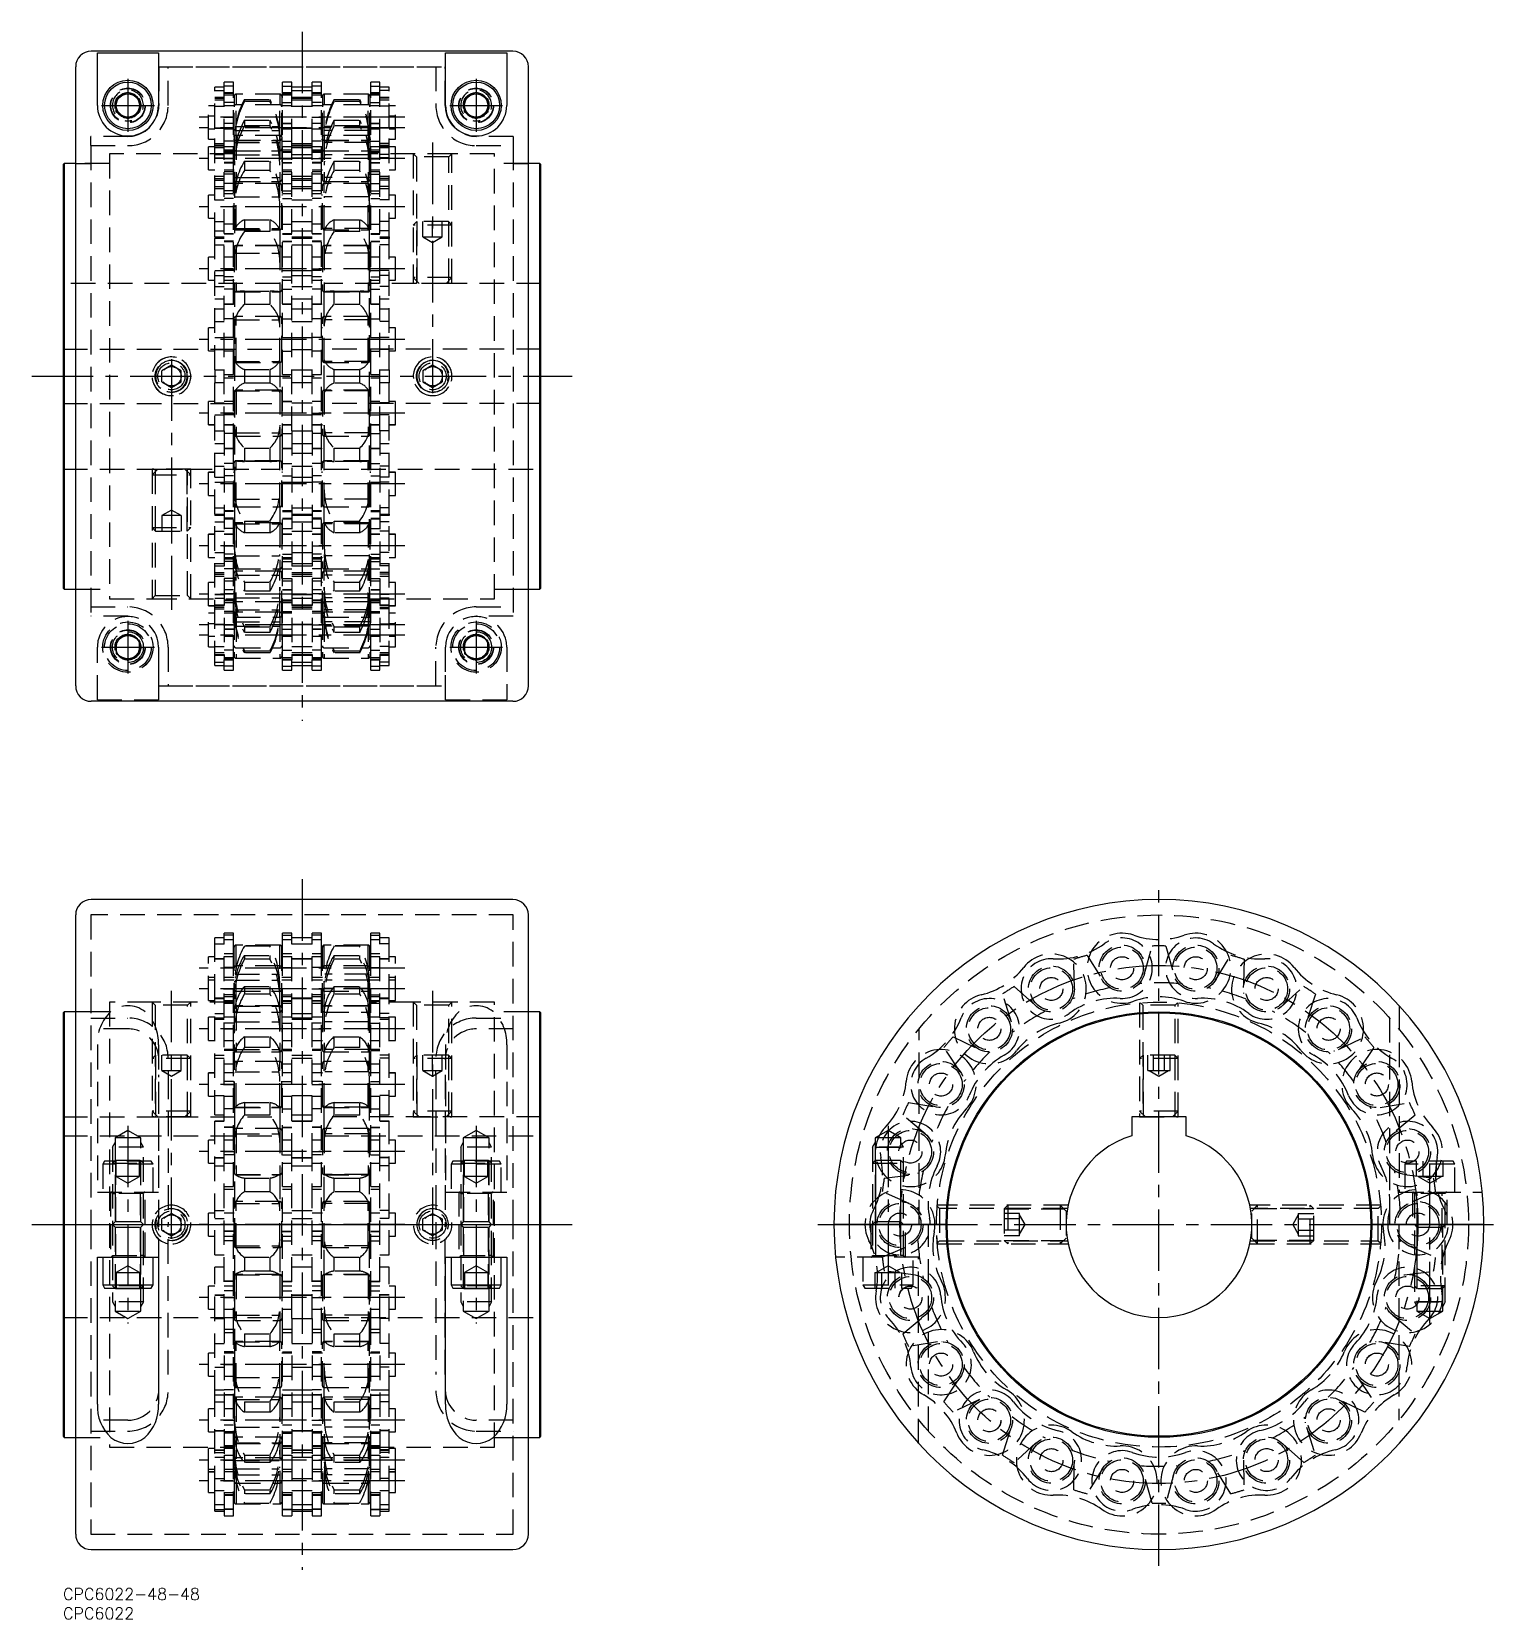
# Model space of a CAD drawing. Extents: x -8 to 371, y -8 to 402.
import ezdxf

# ---------------------------------------------------------------- set-up
doc = ezdxf.new("R2010")
doc.units = 0
doc.header["$LTSCALE"] = 0.5
doc.linetypes.add('CENTER', pattern=[50.8, 31.75, -6.35, 6.35, -6.35])
doc.linetypes.add('DASHED', pattern=[19.05, 12.7, -6.35])
for name, color, linetype in [('MSM_CENTER', 1, 'CENTER'), ('MSM_CONTINUOUS', 7, 'CONTINUOUS'), ('MSM_DASHED', 4, 'DASHED'), ('MSM_PART_NUMBER', 7, 'CONTINUOUS')]:
    doc.layers.add(name, color=color, linetype=linetype)
doc.styles.get("Standard").update_dxf_attribs({"font": 'txt.shx', "height": 3, "bigfont": 'bigfont.shx'})

msp = doc.modelspace()

# ---------------------------------------------------------------- texts
at = {"layer": 'MSM_PART_NUMBER'}
for s, p in [('CPC6022-48-48', (0, -3)), ('CPC6022', (0, -8))]:
    msp.add_text(s, height=3, dxfattribs=at).set_placement(p)

# ---------------------------------------------------------------- linework, layer by layer
at = {"layer": 'MSM_CENTER'}
for p, q in [((61.75, 402.26), (61.75, 224.18)), ((16.75, 390.05), (16.75, 376.4)), ((106.75, 390.05), (106.75, 376.4)), ((9.93, 383.22), (23.58, 383.22)), ((99.93, 383.22), (113.58, 383.22)), ((88.32, 380.15), (35.18, 380.15)), ((88.32, 377.44), (35.18, 377.44)), ((88.32, 377.44), (35.18, 377.44)), ((41.48, 380.15), (44.12, 380.15)), ((59.22, 380.15), (56.58, 380.15)), ((64.28, 380.15), (66.92, 380.15)), ((82.02, 380.15), (79.38, 380.15)), ((95.5, 373.6), (95.5, 308.82)), ((88.32, 369.53), (35.18, 369.53)), ((88.32, 369.52), (35.18, 369.52)), ((41.48, 369.53), (44.12, 369.53)), ((41.48, 369.53), (44.12, 369.53)), ((59.22, 369.53), (56.58, 369.53)), ((59.22, 369.53), (56.58, 369.53)), ((64.28, 369.53), (66.92, 369.53)), ((64.28, 369.53), (66.92, 369.53)), ((82.02, 369.53), (79.38, 369.53)), ((82.02, 369.53), (79.38, 369.53)), ((88.32, 357.05), (35.18, 357.05)), ((88.32, 357.05), (35.18, 357.05)), ((88.32, 341.02), (35.18, 341.02)), ((88.32, 341.02), (35.18, 341.02)), ((41.48, 341.02), (44.12, 341.02)), ((41.48, 341.02), (44.12, 341.02)), ((59.22, 341.02), (56.58, 341.02)), ((59.22, 341.02), (56.58, 341.02)), ((64.28, 341.02), (66.92, 341.02)), ((64.28, 341.02), (66.92, 341.02)), ((82.02, 341.02), (79.38, 341.02)), ((82.02, 341.02), (79.38, 341.02)), ((88.32, 322.75), (35.18, 322.75)), ((88.32, 322.74), (35.18, 322.74)), ((28, 317.62), (28, 252.85)), ((-8.1, 313.22), (131.6, 313.22)), ((88.32, 303.7), (35.18, 303.7)), ((88.32, 303.69), (35.18, 303.69)), ((41.48, 303.7), (44.12, 303.7)), ((41.48, 303.69), (44.12, 303.69)), ((59.22, 303.7), (56.58, 303.7)), ((59.22, 303.69), (56.58, 303.69)), ((64.28, 303.7), (66.92, 303.7)), ((64.28, 303.69), (66.92, 303.69)), ((82.02, 303.7), (79.38, 303.7)), ((82.02, 303.69), (79.38, 303.69)), ((88.32, 285.42), (35.18, 285.42)), ((88.32, 285.41), (35.18, 285.41)), ((88.32, 269.4), (35.18, 269.4)), ((88.32, 269.39), (35.18, 269.39)), ((41.48, 269.39), (44.12, 269.39)), ((41.48, 269.39), (44.12, 269.39)), ((59.22, 269.39), (56.58, 269.39)), ((59.22, 269.39), (56.58, 269.39)), ((64.28, 269.39), (66.92, 269.39)), ((64.28, 269.39), (66.92, 269.39)), ((82.02, 269.39), (79.38, 269.39)), ((82.02, 269.39), (79.38, 269.39)), ((88.32, 256.92), (35.18, 256.92)), ((88.32, 256.91), (35.18, 256.91)), ((16.75, 250.05), (16.75, 236.4)), ((88.32, 249), (35.18, 249)), ((88.32, 249), (35.18, 249)), ((88.32, 246.29), (35.18, 246.29)), ((41.48, 249), (44.12, 249)), ((59.22, 249), (56.58, 249)), ((64.28, 249), (66.92, 249)), ((82.02, 249), (79.38, 249)), ((106.75, 250.05), (106.75, 236.4)), ((9.93, 243.22), (23.58, 243.22)), ((99.93, 243.22), (113.58, 243.22)), ((61.75, 183.23), (61.75, 4.77)), ((283.21, 5.8), (283.21, 182.2)), ((88.32, 160.25), (35.18, 160.25)), ((88.32, 160.25), (35.18, 160.25)), ((28, 90.32), (28, 154.38)), ((88.32, 154.88), (35.18, 154.88)), ((88.32, 154.88), (35.18, 154.88)), ((41.48, 154.88), (44.12, 154.88)), ((59.22, 154.88), (56.58, 154.88)), ((64.28, 154.88), (66.92, 154.88)), ((82.02, 154.88), (79.38, 154.88)), ((95.5, 154.38), (95.5, 88.75)), ((88.32, 144.58), (35.18, 144.58)), ((88.32, 144.58), (35.18, 144.58)), ((41.48, 144.58), (44.12, 144.58)), ((59.22, 144.58), (56.58, 144.58)), ((64.28, 144.58), (66.92, 144.58)), ((82.02, 144.58), (79.38, 144.58)), ((88.32, 130.19), (35.18, 130.19)), ((88.32, 130.18), (35.18, 130.18)), ((41.48, 130.19), (44.12, 130.19)), ((59.22, 130.19), (56.58, 130.19)), ((64.28, 130.19), (66.92, 130.19)), ((82.02, 130.19), (79.38, 130.19)), ((16.75, 119.53), (16.75, 68.47)), ((106.75, 119.53), (106.75, 68.47)), ((213.21, 119.53), (213.21, 76.2)), ((88.32, 112.86), (35.18, 112.86)), ((88.32, 112.85), (35.18, 112.85)), ((41.48, 112.85), (44.12, 112.85)), ((59.22, 112.85), (56.58, 112.85)), ((64.28, 112.85), (66.92, 112.85)), ((82.02, 112.85), (79.38, 112.85)), ((353.21, 68.47), (353.21, 111.8)), ((-8.1, 94), (131.6, 94)), ((88.32, 94), (35.18, 94)), ((88.32, 93.99), (35.18, 93.99)), ((41.48, 94), (44.12, 94)), ((59.22, 94), (56.58, 94)), ((64.28, 94), (66.92, 94)), ((82.02, 94), (79.38, 94)), ((195.01, 94), (371.41, 94)), ((88.32, 75.14), (35.18, 75.14)), ((88.32, 75.14), (35.18, 75.14)), ((41.48, 75.14), (44.12, 75.14)), ((59.22, 75.14), (56.58, 75.14)), ((64.28, 75.14), (66.92, 75.14)), ((82.02, 75.14), (79.38, 75.14)), ((88.32, 57.82), (35.18, 57.82)), ((88.32, 57.81), (35.18, 57.81)), ((41.48, 57.81), (44.12, 57.81)), ((59.22, 57.81), (56.58, 57.81)), ((64.28, 57.81), (66.92, 57.81)), ((82.02, 57.81), (79.38, 57.81)), ((88.32, 43.42), (35.18, 43.42)), ((88.32, 43.41), (35.18, 43.41)), ((41.48, 43.41), (44.12, 43.41)), ((59.22, 43.41), (56.58, 43.41)), ((64.28, 43.41), (66.92, 43.41)), ((82.02, 43.41), (79.38, 43.41)), ((88.32, 33.12), (35.18, 33.12)), ((88.32, 33.11), (35.18, 33.11)), ((41.48, 33.12), (44.12, 33.12)), ((59.22, 33.12), (56.58, 33.12)), ((64.28, 33.12), (66.92, 33.12)), ((82.02, 33.12), (79.38, 33.12)), ((88.32, 27.75), (35.18, 27.75)), ((41.48, 27.75), (44.12, 27.75)), ((59.22, 27.75), (56.58, 27.75)), ((64.28, 27.75), (66.92, 27.75)), ((82.02, 27.75), (79.38, 27.75))]:
    msp.add_line(p, q, dxfattribs=at)
msp.add_circle((283.21, 94), 66.93, dxfattribs=at)
at = {"layer": 'MSM_CONTINUOUS'}
for p, q in [((116.25, 397.22), (7.25, 397.22)), ((116.25, 397.22), (7.25, 397.22)), ((8.85, 383.22), (8.85, 396.8)), ((8.85, 396.8), (24.65, 396.8)), ((24.65, 396.8), (24.65, 383.22)), ((98.85, 383.22), (98.85, 396.8)), ((98.85, 396.8), (114.65, 396.8)), ((114.65, 396.8), (114.65, 383.22)), ((3.25, 233.22), (3.25, 393.22)), ((120.25, 233.22), (120.25, 393.22)), ((13.75, 384.95), (16.75, 386.68)), ((16.75, 386.68), (19.75, 384.95)), ((103.75, 384.95), (106.75, 386.68)), ((106.75, 386.68), (109.75, 384.95)), ((13.75, 381.49), (13.75, 384.95)), ((19.75, 384.95), (19.75, 381.49)), ((103.75, 381.49), (103.75, 384.95)), ((109.75, 384.95), (109.75, 381.49)), ((16.75, 379.76), (13.75, 381.49)), ((19.75, 381.49), (16.75, 379.76)), ((106.75, 379.76), (103.75, 381.49)), ((109.75, 381.49), (106.75, 379.76)), ((0.28, 368.22), (0, 367.94)), ((0, 367.94), (0, 258.5)), ((3.25, 368.22), (0.28, 368.22)), ((0.28, 368.22), (0.28, 258.22)), ((123.22, 368.22), (120.25, 368.22)), ((123.5, 367.94), (123.22, 368.22)), ((123.22, 258.22), (123.22, 368.22)), ((123.5, 258.5), (123.5, 367.94)), ((0, 258.5), (0.28, 258.22)), ((123.22, 258.22), (123.5, 258.5)), ((0.28, 258.22), (3.25, 258.22)), ((120.25, 258.22), (123.22, 258.22)), ((116.25, 229.22), (7.25, 229.22)), ((116.25, 229.22), (7.25, 229.22)), ((116.25, 178), (7.25, 178)), ((3.25, 94), (3.25, 174)), ((120.25, 94), (120.25, 174)), ((0.28, 149), (0, 148.72)), ((0, 148.72), (0, 39.28)), ((3.25, 149), (0.28, 149)), ((0.28, 149), (0.28, 39)), ((123.22, 149), (120.25, 149)), ((123.22, 39), (123.22, 149)), ((123.5, 148.72), (123.22, 149)), ((123.5, 39.28), (123.5, 148.72)), ((290.21, 121.8), (276.21, 121.8)), ((276.21, 121.8), (276.21, 116.96)), ((290.21, 116.96), (290.21, 121.8)), ((3.25, 94), (120.25, 94)), ((3.25, 14), (3.25, 94)), ((3.25, 94), (120.25, 94)), ((120.25, 14), (120.25, 94)), ((228.21, 94), (199.21, 94)), ((199.21, 94), (228.21, 94)), ((338.21, 94), (367.21, 94)), ((367.21, 94), (338.21, 94)), ((8.85, 47.57), (8.85, 85.6)), ((8.85, 85.6), (24.65, 85.6)), ((10.25, 85.6), (10.25, 78.4)), ((23.25, 78.4), (23.25, 85.6)), ((24.65, 85.6), (24.65, 47.57)), ((98.85, 47.57), (98.85, 85.6)), ((98.85, 85.6), (114.65, 85.6)), ((100.25, 85.6), (100.25, 78.4)), ((113.25, 78.4), (113.25, 85.6)), ((114.65, 85.6), (114.65, 47.57)), ((10.25, 78.4), (10.71, 77.6)), ((10.25, 78.4), (23.25, 78.4)), ((22.79, 77.6), (23.25, 78.4)), ((100.25, 78.4), (100.71, 77.6)), ((100.25, 78.4), (113.25, 78.4)), ((112.79, 77.6), (113.25, 78.4)), ((10.71, 77.6), (22.79, 77.6)), ((100.71, 77.6), (112.79, 77.6)), ((0, 39.28), (0.28, 39)), ((0.28, 39), (3.25, 39)), ((120.25, 39), (123.22, 39)), ((123.22, 39), (123.5, 39.28)), ((7.25, 10), (116.25, 10))]:
    msp.add_line(p, q, dxfattribs=at)
for centre, radius in [((16.75, 383.22), 6.5), ((16.75, 383.22), 6.04), ((16.75, 383.22), 3), ((106.75, 383.22), 6.5), ((106.75, 383.22), 6.04), ((106.75, 383.22), 3), ((283.21, 94), 55), ((283.21, 94), 54.72)]:
    msp.add_circle(centre, radius, dxfattribs=at)
for centre, radius, start, end in [((7.25, 393.22), 4, 90, 180), ((7.25, 393.22), 4, 90, 180), ((116.25, 393.22), 4, 0, 90), ((116.25, 393.22), 4, 0, 90), ((16.75, 383.22), 7.9, 180, 0), ((106.75, 383.22), 7.9, 180, 0), ((7.25, 233.22), 4, 180, 270), ((7.25, 233.22), 4, 180, 270), ((116.25, 233.22), 4, 270, 0), ((116.25, 233.22), 4, 270, 0), ((7.25, 174), 4, 90, 180), ((116.25, 174), 4, 0, 90), ((283.21, 94), 84, 0, 180), ((283.21, 94), 24, 106.9578, 73.0422), ((283.21, 94), 84, 180, 0), ((19.8, 47.02), 10.96, 177.1143, 227.2696), ((13.7, 47.02), 10.96, 312.7304, 2.8857), ((109.8, 47.02), 10.96, 177.1143, 227.2696), ((103.7, 47.02), 10.96, 312.7304, 2.8857), ((16.75, 44.54), 7.1, 231.8066, 308.1934), ((106.75, 44.54), 7.1, 231.8066, 308.1934), ((7.25, 14), 4, 180, 270), ((116.25, 14), 4, 270, 0)]:
    msp.add_arc(centre, radius, start, end, dxfattribs=at)
at = {"layer": 'MSM_DASHED'}
for p, q in [((24.75, 393.22), (24.75, 383.22)), ((24.75, 393.22), (98.75, 393.22)), ((27.15, 383.22), (27.15, 393.22)), ((27.15, 393.22), (96.35, 393.22)), ((96.35, 393.22), (96.35, 383.22)), ((98.75, 383.22), (98.75, 393.22)), ((41.6, 387.97), (39.2, 387.97)), ((39.2, 377.34), (39.2, 387.97)), ((39.2, 387.06), (41.6, 387.06)), ((44, 389.2), (41.6, 389.2)), ((41.6, 387.06), (41.6, 389.2)), ((44, 388.17), (41.6, 388.17)), ((41.6, 373.36), (41.6, 387.06)), ((44, 386.49), (41.6, 386.49)), ((44, 386.48), (41.6, 386.48)), ((44, 386.31), (41.6, 386.31)), ((41.6, 385.94), (44, 385.94)), ((44, 386.48), (44, 389.2)), ((44, 366.09), (44, 386.48)), ((56, 386.11), (44.7, 386.11)), ((44.7, 386.11), (44.7, 383.4)), ((56, 386.11), (56, 383.4)), ((59.1, 389.2), (56.7, 389.2)), ((56.7, 386.48), (56.7, 389.2)), ((56.7, 388.17), (59.1, 388.17)), ((59.1, 386.49), (56.7, 386.49)), ((59.1, 386.48), (56.7, 386.48)), ((56.7, 366.09), (56.7, 386.48)), ((56.7, 386.31), (59.1, 386.31)), ((56.7, 385.94), (59.1, 385.94)), ((59.1, 387.06), (59.1, 389.2)), ((64.4, 387.97), (59.1, 387.97)), ((59.1, 387.06), (64.4, 387.06)), ((59.1, 373.36), (59.1, 387.06)), ((66.8, 389.2), (64.4, 389.2)), ((64.4, 387.06), (64.4, 389.2)), ((66.8, 388.17), (64.4, 388.17)), ((64.4, 373.36), (64.4, 387.06)), ((66.8, 386.49), (64.4, 386.49)), ((66.8, 386.48), (64.4, 386.48)), ((66.8, 386.31), (64.4, 386.31)), ((64.4, 385.94), (66.8, 385.94)), ((66.8, 386.48), (66.8, 389.2)), ((66.8, 366.09), (66.8, 386.48)), ((78.8, 386.11), (67.5, 386.11)), ((67.5, 386.11), (67.5, 383.4)), ((78.8, 386.11), (78.8, 383.4)), ((81.9, 389.2), (79.5, 389.2)), ((79.5, 386.48), (79.5, 389.2)), ((79.5, 388.17), (81.9, 388.17)), ((81.9, 386.49), (79.5, 386.49)), ((81.9, 386.48), (79.5, 386.48)), ((79.5, 366.09), (79.5, 386.48)), ((79.5, 386.31), (81.9, 386.31)), ((79.5, 385.94), (81.9, 385.94)), ((81.9, 387.06), (81.9, 389.2)), ((84.3, 387.97), (81.9, 387.97)), ((84.3, 387.06), (81.9, 387.06)), ((81.9, 373.36), (81.9, 387.06)), ((84.3, 377.34), (84.3, 387.97)), ((39.2, 383.13), (37.6, 383.13)), ((37.6, 374.46), (37.6, 383.13)), ((41.6, 385.26), (39.2, 385.26)), ((41.6, 385.26), (39.2, 385.26)), ((39.2, 385.1), (41.6, 385.1)), ((39.2, 384.69), (41.6, 384.69)), ((39.2, 383.04), (41.6, 383.04)), ((44, 383.96), (41.6, 383.96)), ((44.2, 383.13), (41.6, 383.13)), ((44, 383.13), (41.6, 383.13)), ((44.2, 385.61), (44.2, 382.9)), ((44.2, 374.98), (44.2, 382.89)), ((56, 383.4), (44.7, 383.4)), ((44.7, 375.48), (44.7, 383.39)), ((56, 383.39), (44.7, 383.39)), ((46.85, 384.72), (53.45, 384.72)), ((46.85, 384.72), (46.85, 384.21)), ((53.45, 384.21), (46.85, 384.21)), ((53.45, 384.72), (53.45, 384.21)), ((56, 375.48), (56, 383.39)), ((56.5, 385.61), (56.5, 382.9)), ((59.1, 383.13), (56.5, 383.13)), ((56.5, 374.98), (56.5, 382.89)), ((56.7, 383.96), (59.1, 383.96)), ((59.1, 383.13), (56.7, 383.13)), ((64.4, 385.26), (59.1, 385.26)), ((64.4, 385.26), (59.1, 385.26)), ((59.1, 385.1), (64.4, 385.1)), ((59.1, 384.69), (64.4, 384.69)), ((59.1, 383.04), (64.4, 383.04)), ((66.8, 383.96), (64.4, 383.96)), ((67, 383.13), (64.4, 383.13)), ((66.8, 383.13), (64.4, 383.13)), ((67, 385.61), (67, 382.9)), ((67, 374.98), (67, 382.89)), ((78.8, 383.4), (67.5, 383.4)), ((67.5, 375.48), (67.5, 383.39)), ((78.8, 383.39), (67.5, 383.39)), ((70.05, 384.72), (76.65, 384.72)), ((70.05, 384.21), (70.05, 384.72)), ((76.65, 384.21), (70.05, 384.21)), ((76.65, 384.21), (76.65, 384.72)), ((78.8, 375.48), (78.8, 383.39)), ((79.3, 385.61), (79.3, 382.9)), ((81.9, 383.13), (79.3, 383.13)), ((79.3, 374.98), (79.3, 382.89)), ((79.5, 383.96), (81.9, 383.96)), ((81.9, 383.13), (79.5, 383.13)), ((84.3, 385.26), (81.9, 385.26)), ((84.3, 385.26), (81.9, 385.26)), ((84.3, 385.1), (81.9, 385.1)), ((81.9, 384.69), (84.3, 384.69)), ((84.3, 383.04), (81.9, 383.04)), ((85.9, 383.13), (84.3, 383.13)), ((85.9, 374.46), (85.9, 383.13)), ((39.2, 380.42), (37.6, 380.42)), ((39.2, 380.42), (37.6, 380.42)), ((44, 378.57), (41.6, 378.57)), ((44, 378.53), (41.6, 378.53)), ((44.2, 380.42), (44, 380.42)), ((44.2, 380.42), (44, 380.42)), ((44.68, 378.26), (44.44, 376.7)), ((44.44, 377.78), (55.86, 377.78)), ((46.85, 379.44), (53.45, 379.44)), ((46.85, 379.44), (46.85, 377.95)), ((53.45, 377.95), (46.85, 377.95)), ((53.45, 379.44), (53.45, 377.95)), ((55.85, 377.85), (55.86, 377.78)), ((56.7, 380.42), (56.5, 380.42)), ((56.7, 380.42), (56.5, 380.42)), ((59.1, 378.57), (56.7, 378.57)), ((56.7, 378.53), (59.1, 378.53)), ((66.8, 378.57), (64.4, 378.57)), ((66.8, 378.53), (64.4, 378.53)), ((67, 380.42), (66.8, 380.42)), ((67, 380.42), (66.8, 380.42)), ((79.06, 377.78), (67.64, 377.78)), ((70.05, 379.44), (76.65, 379.44)), ((70.05, 377.95), (70.05, 379.44)), ((76.65, 377.95), (70.05, 377.95)), ((76.65, 377.95), (76.65, 379.44)), ((79.5, 380.42), (79.3, 380.42)), ((79.5, 380.42), (79.3, 380.42)), ((81.9, 378.57), (79.5, 378.57)), ((79.5, 378.53), (81.9, 378.53)), ((85.9, 380.42), (84.3, 380.42)), ((85.9, 380.42), (84.3, 380.42)), ((7.15, 372.82), (7.15, 375.22)), ((16.75, 375.22), (7.15, 375.22)), ((37.6, 377.17), (39.2, 377.17)), ((37.6, 374.46), (39.2, 374.46)), ((37.6, 374.46), (39.2, 374.46)), ((41.6, 377.34), (39.2, 377.34)), ((39.2, 349.23), (39.2, 377.34)), ((39.2, 377.32), (41.6, 377.32)), ((39.2, 373.36), (41.6, 373.36)), ((41.6, 377.17), (44.2, 377.17)), ((41.6, 377.17), (44, 377.17)), ((44, 374.01), (41.6, 374.01)), ((41.6, 340.56), (41.6, 373.36)), ((44, 374.46), (44.2, 374.46)), ((44, 374.46), (44.2, 374.46)), ((44.2, 374.98), (44.2, 364.07)), ((44.3, 375.58), (44.3, 250.86)), ((44.3, 374.19), (56, 374.19)), ((44.44, 376.7), (55.86, 376.7)), ((44.44, 373.62), (55.86, 373.62)), ((56, 375.48), (44.7, 375.48)), ((44.7, 375.48), (44.7, 363.57)), ((56, 375.48), (44.7, 375.48)), ((44.7, 374.2), (56, 374.2)), ((56, 375.48), (56, 363.61)), ((56.5, 377.17), (59.1, 377.17)), ((56.5, 374.98), (56.5, 364.07)), ((56.5, 374.46), (56.7, 374.46)), ((56.5, 374.46), (56.7, 374.46)), ((56.7, 377.17), (59.1, 377.17)), ((56.7, 374.01), (59.1, 374.01)), ((64.4, 377.34), (59.1, 377.34)), ((59.1, 377.32), (64.4, 377.32)), ((59.1, 373.36), (64.4, 373.36)), ((59.1, 340.56), (59.1, 373.36)), ((64.4, 377.17), (67, 377.17)), ((64.4, 377.17), (66.8, 377.17)), ((66.8, 374.01), (64.4, 374.01)), ((64.4, 340.56), (64.4, 373.36)), ((66.8, 374.46), (67, 374.46)), ((66.8, 374.46), (67, 374.46)), ((67, 374.98), (67, 364.07)), ((78.8, 375.48), (67.5, 375.48)), ((67.5, 375.48), (67.5, 363.61)), ((78.8, 375.48), (67.5, 375.48)), ((67.5, 374.2), (78.8, 374.2)), ((67.5, 374.19), (79.2, 374.19)), ((79.06, 376.7), (67.64, 376.7)), ((79.06, 373.62), (67.64, 373.62)), ((78.8, 375.48), (78.8, 363.57)), ((79.2, 250.86), (79.2, 375.58)), ((79.3, 377.17), (81.9, 377.17)), ((79.3, 374.98), (79.3, 364.07)), ((79.3, 374.46), (79.5, 374.46)), ((79.3, 374.46), (79.5, 374.46)), ((79.5, 377.17), (81.9, 377.17)), ((79.5, 374.01), (81.9, 374.01)), ((84.3, 377.34), (81.9, 377.34)), ((84.3, 377.32), (81.9, 377.32)), ((84.3, 373.36), (81.9, 373.36)), ((81.9, 340.56), (81.9, 373.36)), ((84.3, 349.23), (84.3, 377.34)), ((84.3, 377.17), (85.9, 377.17)), ((84.3, 374.46), (85.9, 374.46)), ((84.3, 374.46), (85.9, 374.46)), ((116.35, 375.22), (106.75, 375.22)), ((116.35, 375.22), (116.35, 372.82)), ((7.15, 372.82), (7.15, 251.22)), ((7.15, 372.82), (16.75, 372.82)), ((12, 370.72), (12, 255.72)), ((44.3, 370.72), (12, 370.72)), ((37.6, 372.5), (37.6, 372.51)), ((39.2, 372.51), (37.6, 372.51)), ((37.6, 366.54), (37.6, 372.5)), ((39.2, 372.5), (37.6, 372.5)), ((41.6, 372.9), (39.2, 372.9)), ((39.2, 372.49), (41.6, 372.49)), ((39.2, 372.33), (41.6, 372.33)), ((39.2, 370.53), (41.6, 370.53)), ((39.2, 369.65), (41.6, 369.65)), ((39.2, 369.62), (41.6, 369.62)), ((44, 372.51), (41.6, 372.51)), ((44.2, 372.51), (41.6, 372.51)), ((44, 372.51), (41.6, 372.51)), ((44.2, 372.5), (41.6, 372.5)), ((44, 371.65), (41.6, 371.65)), ((44, 371.28), (41.6, 371.28)), ((41.6, 371.11), (44, 371.11)), ((44, 369.42), (41.6, 369.42)), ((44.3, 371.48), (56, 371.48)), ((44.44, 370.48), (55.86, 370.48)), ((44.7, 371.49), (56, 371.49)), ((44.7, 371.48), (56, 371.48)), ((59.1, 372.51), (56.5, 372.51)), ((59.1, 372.5), (56.5, 372.5)), ((59.1, 372.51), (56.7, 372.51)), ((59.1, 372.51), (56.7, 372.51)), ((59.1, 371.65), (56.7, 371.65)), ((56.7, 371.28), (59.1, 371.28)), ((56.7, 371.11), (59.1, 371.11)), ((56.7, 369.42), (59.1, 369.42)), ((64.4, 372.9), (59.1, 372.9)), ((59.1, 372.49), (64.4, 372.49)), ((59.1, 372.33), (64.4, 372.33)), ((59.1, 370.53), (64.4, 370.53)), ((59.1, 369.65), (64.4, 369.65)), ((59.1, 369.62), (64.4, 369.62)), ((66.8, 372.51), (64.4, 372.51)), ((67, 372.51), (64.4, 372.51)), ((66.8, 372.51), (64.4, 372.51)), ((67, 372.5), (64.4, 372.5)), ((66.8, 371.65), (64.4, 371.65)), ((66.8, 371.28), (64.4, 371.28)), ((64.4, 371.11), (66.8, 371.11)), ((66.8, 369.42), (64.4, 369.42)), ((67.5, 371.49), (78.8, 371.49)), ((67.5, 371.48), (78.8, 371.48)), ((67.5, 371.48), (79.2, 371.48)), ((79.06, 370.48), (67.64, 370.48)), ((100.5, 370.72), (79.2, 370.72)), ((81.9, 372.51), (79.3, 372.51)), ((81.9, 372.5), (79.3, 372.5)), ((81.9, 372.51), (79.5, 372.51)), ((81.9, 372.51), (79.5, 372.51)), ((81.9, 371.65), (79.5, 371.65)), ((79.5, 371.28), (81.9, 371.28)), ((79.5, 371.11), (81.9, 371.11)), ((79.5, 369.42), (81.9, 369.42)), ((84.3, 372.9), (81.9, 372.9)), ((84.3, 372.49), (81.9, 372.49)), ((81.9, 372.33), (84.3, 372.33)), ((84.3, 370.53), (81.9, 370.53)), ((84.3, 369.65), (81.9, 369.65)), ((81.9, 369.62), (84.3, 369.62)), ((85.9, 372.51), (84.3, 372.51)), ((85.9, 372.5), (84.3, 372.5)), ((85.9, 372.5), (85.9, 372.51)), ((85.9, 366.54), (85.9, 372.5)), ((90.5, 370.72), (90.5, 337.22)), ((90.5, 370.72), (91.31, 369.91)), ((91.31, 369.91), (91.31, 337.22)), ((99.69, 369.91), (91.31, 369.91)), ((99.69, 369.91), (100.5, 370.72)), ((99.69, 337.22), (99.69, 369.91)), ((111.5, 370.72), (100.49, 370.72)), ((100.5, 337.22), (100.5, 370.72)), ((106.75, 372.82), (116.35, 372.82)), ((111.5, 255.72), (111.5, 370.72)), ((116.35, 372.82), (116.35, 251.22)), ((3.25, 368.22), (7.15, 368.22)), ((3.25, 368.22), (7.15, 368.22)), ((12, 368.22), (3.25, 368.22)), ((37.6, 366.55), (39.2, 366.55)), ((37.6, 366.54), (39.2, 366.54)), ((44, 368.43), (41.6, 368.43)), ((41.6, 368.4), (44, 368.4)), ((41.6, 366.55), (44, 366.55)), ((41.6, 366.55), (44.2, 366.55)), ((41.6, 366.55), (44, 366.55)), ((41.6, 366.54), (44.2, 366.54)), ((44, 366.09), (41.6, 366.09)), ((44, 365.46), (41.6, 365.46)), ((44, 331.98), (44, 366.09)), ((46.85, 368.79), (53.45, 368.79)), ((46.85, 368.79), (46.85, 366.44)), ((53.45, 366.44), (46.85, 366.44)), ((53.45, 368.79), (53.45, 366.44)), ((56.5, 366.55), (59.1, 366.55)), ((56.5, 366.54), (59.1, 366.54)), ((56.7, 368.43), (59.1, 368.43)), ((56.7, 368.4), (59.1, 368.4)), ((56.7, 366.55), (59.1, 366.55)), ((56.7, 366.55), (59.1, 366.55)), ((59.1, 366.09), (56.7, 366.09)), ((56.7, 331.98), (56.7, 366.09)), ((56.7, 365.46), (59.1, 365.46)), ((66.8, 368.43), (64.4, 368.43)), ((64.4, 368.4), (66.8, 368.4)), ((64.4, 366.55), (66.8, 366.55)), ((64.4, 366.55), (67, 366.55)), ((64.4, 366.55), (66.8, 366.55)), ((64.4, 366.54), (67, 366.54)), ((66.8, 366.09), (64.4, 366.09)), ((66.8, 365.46), (64.4, 365.46)), ((66.8, 331.98), (66.8, 366.09)), ((70.05, 368.79), (76.65, 368.79)), ((70.05, 366.44), (70.05, 368.79)), ((76.65, 366.44), (70.05, 366.44)), ((76.65, 366.44), (76.65, 368.79)), ((79.3, 366.55), (81.9, 366.55)), ((79.3, 366.54), (81.9, 366.54)), ((79.5, 368.43), (81.9, 368.43)), ((79.5, 368.4), (81.9, 368.4)), ((79.5, 366.55), (81.9, 366.55)), ((79.5, 366.55), (81.9, 366.55)), ((81.9, 366.09), (79.5, 366.09)), ((79.5, 331.98), (79.5, 366.09)), ((79.5, 365.46), (81.9, 365.46)), ((84.3, 366.55), (85.9, 366.55)), ((84.3, 366.54), (85.9, 366.54)), ((120.25, 368.22), (111.5, 368.22)), ((116.35, 368.22), (120.25, 368.22)), ((116.35, 368.22), (120.25, 368.22)), ((41.6, 364.87), (39.2, 364.87)), ((39.2, 364.34), (41.6, 364.34)), ((39.2, 363.93), (41.6, 363.93)), ((39.2, 362.23), (41.6, 362.23)), ((39.2, 361.71), (41.6, 361.71)), ((44, 363.01), (41.6, 363.01)), ((44, 361.11), (41.6, 361.11)), ((44.2, 362.5), (44.2, 362.51)), ((44.2, 351.59), (44.2, 362.5)), ((44.3, 363.57), (56, 363.57)), ((44.44, 364.58), (55.86, 364.58)), ((44.7, 363.57), (56, 363.57)), ((44.7, 363.57), (56, 363.57)), ((44.7, 363), (44.7, 363.01)), ((56, 363.01), (44.7, 363.01)), ((56, 363), (44.7, 363)), ((44.7, 351.09), (44.7, 363)), ((56, 363.61), (56, 363)), ((56, 351.09), (56, 363)), ((56.5, 362.5), (56.5, 362.51)), ((56.5, 351.59), (56.5, 362.5)), ((56.7, 363.01), (59.1, 363.01)), ((56.7, 361.11), (59.1, 361.11)), ((64.4, 364.87), (59.1, 364.87)), ((59.1, 364.34), (64.4, 364.34)), ((59.1, 363.93), (64.4, 363.93)), ((59.1, 362.23), (64.4, 362.23)), ((59.1, 361.71), (64.4, 361.71)), ((66.8, 363.01), (64.4, 363.01)), ((66.8, 361.11), (64.4, 361.11)), ((67, 362.5), (67, 362.51)), ((67, 351.59), (67, 362.5)), ((67.5, 363), (67.5, 363.61)), ((67.5, 363.57), (78.8, 363.57)), ((67.5, 363.57), (78.8, 363.57)), ((67.5, 363.57), (79.2, 363.57)), ((78.8, 363.01), (67.5, 363.01)), ((78.8, 363), (67.5, 363)), ((67.5, 351.09), (67.5, 363)), ((79.06, 364.58), (67.64, 364.58)), ((78.8, 363), (78.8, 363.01)), ((78.8, 351.09), (78.8, 363)), ((79.3, 362.5), (79.3, 362.51)), ((79.3, 351.59), (79.3, 362.5)), ((79.5, 363.01), (81.9, 363.01)), ((79.5, 361.11), (81.9, 361.11)), ((84.3, 364.87), (81.9, 364.87)), ((84.3, 364.34), (81.9, 364.34)), ((84.3, 363.93), (81.9, 363.93)), ((84.3, 362.23), (81.9, 362.23)), ((81.9, 361.71), (84.3, 361.71)), ((37.6, 354.07), (37.6, 360.03)), ((39.2, 360.03), (37.6, 360.03)), ((37.6, 360.03), (37.6, 360.03)), ((39.2, 360.03), (37.6, 360.03)), ((39.2, 358.81), (41.6, 358.81)), ((41.6, 360.48), (44, 360.48)), ((44, 359.14), (41.6, 359.14)), ((44.2, 360.03), (44, 360.03)), ((44.2, 360.03), (44, 360.03)), ((44.44, 359.63), (55.86, 359.63)), ((56.7, 360.03), (56.5, 360.03)), ((56.7, 360.03), (56.5, 360.03)), ((56.7, 360.48), (59.1, 360.48)), ((56.7, 359.14), (59.1, 359.14)), ((59.1, 358.81), (64.4, 358.81)), ((64.4, 360.48), (66.8, 360.48)), ((66.8, 359.14), (64.4, 359.14)), ((67, 360.03), (66.8, 360.03)), ((67, 360.03), (66.8, 360.03)), ((79.06, 359.63), (67.64, 359.63)), ((79.5, 360.03), (79.3, 360.03)), ((79.5, 360.03), (79.3, 360.03)), ((79.5, 360.48), (81.9, 360.48)), ((79.5, 359.14), (81.9, 359.14)), ((84.3, 358.81), (81.9, 358.81)), ((85.9, 360.03), (84.3, 360.03)), ((85.9, 360.03), (84.3, 360.03)), ((85.9, 354.07), (85.9, 360.03)), ((85.9, 360.03), (85.9, 360.03)), ((37.6, 354.07), (39.2, 354.07)), ((37.6, 354.07), (39.2, 354.07)), ((39.2, 353.21), (41.6, 353.21)), ((44, 354.07), (44.2, 354.07)), ((44, 354.07), (44.2, 354.07)), ((46.85, 353.64), (53.45, 353.64)), ((46.85, 353.64), (46.85, 350.63)), ((53.45, 353.64), (53.45, 350.63)), ((56.5, 354.07), (56.7, 354.07)), ((56.5, 354.07), (56.7, 354.07)), ((59.1, 353.21), (64.4, 353.21)), ((66.8, 354.07), (67, 354.07)), ((66.8, 354.07), (67, 354.07)), ((70.05, 353.64), (76.65, 353.64)), ((70.05, 350.63), (70.05, 353.64)), ((76.65, 350.63), (76.65, 353.64)), ((79.3, 354.07), (79.5, 354.07)), ((79.3, 354.07), (79.5, 354.07)), ((84.3, 353.21), (81.9, 353.21)), ((84.3, 354.07), (85.9, 354.07)), ((84.3, 354.07), (85.9, 354.07)), ((91.42, 353.22), (90.5, 352.3)), ((99.58, 353.22), (91.42, 353.22)), ((91.42, 353.22), (91.42, 337.8)), ((93, 349.22), (93, 353.22)), ((95.5, 349.22), (95.5, 353.22)), ((98, 349.22), (98, 353.22)), ((100.5, 352.3), (99.58, 353.22)), ((99.58, 353.22), (99.58, 337.8)), ((39.2, 350.85), (41.6, 350.85)), ((39.2, 349.23), (41.6, 349.23)), ((39.2, 349.23), (39.2, 348.84)), ((41.6, 348.84), (39.2, 348.84)), ((39.2, 314.92), (39.2, 348.84)), ((44, 352.56), (41.6, 352.56)), ((44, 350.07), (41.6, 350.07)), ((44, 349.91), (41.6, 349.91)), ((44.3, 351.09), (56, 351.09)), ((44.44, 351.37), (55.86, 351.37)), ((44.7, 351.1), (56, 351.1)), ((44.7, 351.09), (56, 351.09)), ((53.45, 350.63), (46.85, 350.63)), ((56, 351.09), (56, 346.97)), ((56.7, 352.56), (59.1, 352.56)), ((59.1, 350.07), (56.7, 350.07)), ((56.7, 349.91), (59.1, 349.91)), ((59.1, 350.85), (64.4, 350.85)), ((59.1, 349.23), (64.4, 349.23)), ((64.4, 348.84), (59.1, 348.84)), ((66.8, 352.56), (64.4, 352.56)), ((66.8, 350.07), (64.4, 350.07)), ((66.8, 349.91), (64.4, 349.91)), ((67.5, 351.1), (78.8, 351.1)), ((67.5, 351.09), (78.8, 351.09)), ((67.5, 351.09), (79.2, 351.09)), ((67.5, 346.97), (67.5, 351.09)), ((79.06, 351.37), (67.64, 351.37)), ((76.65, 350.63), (70.05, 350.63)), ((79.5, 352.56), (81.9, 352.56)), ((81.9, 350.07), (79.5, 350.07)), ((79.5, 349.91), (81.9, 349.91)), ((84.3, 350.85), (81.9, 350.85)), ((81.9, 349.23), (84.3, 349.23)), ((84.3, 348.84), (81.9, 348.84)), ((84.3, 349.23), (84.3, 348.84)), ((84.3, 314.92), (84.3, 348.84)), ((100.5, 352.3), (90.5, 352.3)), ((93, 349.22), (98, 349.22)), ((93, 349.22), (95.5, 347.78)), ((95.5, 347.78), (98, 349.22)), ((39.2, 347.22), (41.6, 347.22)), ((44, 348.16), (41.6, 348.16)), ((41.6, 348.01), (44, 348.01)), ((44.2, 346.48), (44.2, 346.47)), ((44.2, 346.47), (44.2, 335.56)), ((44.44, 345.01), (55.86, 345.01)), ((56, 346.98), (44.7, 346.98)), ((44.7, 346.98), (44.7, 346.97)), ((56, 346.97), (44.7, 346.97)), ((44.7, 346.97), (44.7, 335.06)), ((56, 346.97), (56, 335.06)), ((56.5, 346.48), (56.5, 346.47)), ((56.5, 346.47), (56.5, 335.56)), ((56.7, 348.16), (59.1, 348.16)), ((56.7, 348.01), (59.1, 348.01)), ((59.1, 347.22), (64.4, 347.22)), ((66.8, 348.16), (64.4, 348.16)), ((64.4, 348.01), (66.8, 348.01)), ((67, 346.48), (67, 346.47)), ((67, 346.47), (67, 335.56)), ((78.8, 346.98), (67.5, 346.98)), ((78.8, 346.97), (67.5, 346.97)), ((67.5, 346.97), (67.5, 335.06)), ((79.06, 345.01), (67.64, 345.01)), ((78.8, 346.98), (78.8, 346.97)), ((78.8, 346.97), (78.8, 335.06)), ((79.3, 346.48), (79.3, 346.47)), ((79.3, 346.47), (79.3, 335.56)), ((79.5, 348.16), (81.9, 348.16)), ((79.5, 348.01), (81.9, 348.01)), ((84.3, 347.22), (81.9, 347.22)), ((37.6, 338.04), (37.6, 344)), ((39.2, 344), (37.6, 344)), ((37.6, 344), (37.6, 344)), ((39.2, 344), (37.6, 344)), ((39.2, 340.56), (41.6, 340.56)), ((44.2, 344), (41.6, 344)), ((44, 344), (41.6, 344)), ((44.2, 344), (41.6, 344)), ((44, 344), (41.6, 344)), ((41.6, 299.08), (41.6, 340.56)), ((44, 340.55), (41.6, 340.55)), ((59.1, 344), (56.5, 344)), ((59.1, 344), (56.5, 344)), ((59.1, 344), (56.7, 344)), ((59.1, 344), (56.7, 344)), ((56.7, 340.55), (59.1, 340.55)), ((59.1, 340.56), (64.4, 340.56)), ((59.1, 299.08), (59.1, 340.56)), ((67, 344), (64.4, 344)), ((66.8, 344), (64.4, 344)), ((67, 344), (64.4, 344)), ((66.8, 344), (64.4, 344)), ((64.4, 299.08), (64.4, 340.56)), ((66.8, 340.55), (64.4, 340.55)), ((81.9, 344), (79.3, 344)), ((81.9, 344), (79.3, 344)), ((81.9, 344), (79.5, 344)), ((81.9, 344), (79.5, 344)), ((79.5, 340.55), (81.9, 340.55)), ((84.3, 340.56), (81.9, 340.56)), ((81.9, 299.08), (81.9, 340.56)), ((85.9, 344), (84.3, 344)), ((85.9, 344), (84.3, 344)), ((85.9, 338.04), (85.9, 344)), ((85.9, 344), (85.9, 344)), ((56, 337.22), (0, 337.22)), ((37.6, 338.04), (39.2, 338.04)), ((37.6, 338.04), (39.2, 338.04)), ((39.2, 339.27), (41.6, 339.27)), ((39.2, 336.41), (41.6, 336.41)), ((44, 338.93), (41.6, 338.93)), ((41.6, 338.04), (44.2, 338.04)), ((41.6, 338.04), (44, 338.04)), ((41.6, 338.04), (44.2, 338.04)), ((41.6, 338.04), (44, 338.04)), ((56.5, 338.04), (59.1, 338.04)), ((56.5, 338.04), (59.1, 338.04)), ((56.7, 338.93), (59.1, 338.93)), ((56.7, 338.04), (59.1, 338.04)), ((56.7, 338.04), (59.1, 338.04)), ((59.1, 339.27), (64.4, 339.27)), ((59.1, 336.41), (64.4, 336.41)), ((66.8, 338.93), (64.4, 338.93)), ((64.4, 338.04), (67, 338.04)), ((64.4, 338.04), (66.8, 338.04)), ((64.4, 338.04), (67, 338.04)), ((64.4, 338.04), (66.8, 338.04)), ((91.33, 337.22), (67.5, 337.22)), ((79.3, 338.04), (81.9, 338.04)), ((79.3, 338.04), (81.9, 338.04)), ((79.5, 338.93), (81.9, 338.93)), ((79.5, 338.04), (81.9, 338.04)), ((79.5, 338.04), (81.9, 338.04)), ((84.3, 339.27), (81.9, 339.27)), ((84.3, 336.41), (81.9, 336.41)), ((84.3, 338.04), (85.9, 338.04)), ((84.3, 338.04), (85.9, 338.04)), ((90.5, 338.72), (92, 337.22)), ((100.5, 338.72), (90.5, 338.72)), ((100.5, 337.22), (90.5, 337.22)), ((100.5, 337.22), (90.5, 337.22)), ((99, 337.22), (92, 337.22)), ((99, 337.22), (100.5, 338.72)), ((123.5, 337.22), (99.68, 337.22)), ((39.2, 333.2), (41.6, 333.2)), ((44, 335.74), (41.6, 335.74)), ((44.43, 335.07), (55.87, 335.07)), ((44.44, 335.07), (55.86, 335.07)), ((44.7, 335.07), (56, 335.07)), ((44.7, 335.06), (56, 335.06)), ((46.85, 335.22), (53.45, 335.22)), ((46.85, 335.22), (46.85, 331.78)), ((53.45, 335.22), (53.45, 331.78)), ((56, 335.06), (56, 328.7)), ((56.7, 335.74), (59.1, 335.74)), ((59.1, 333.2), (64.4, 333.2)), ((66.8, 335.74), (64.4, 335.74)), ((67.5, 335.07), (78.8, 335.07)), ((67.5, 335.06), (78.8, 335.06)), ((67.5, 328.7), (67.5, 335.06)), ((67.63, 335.07), (79.07, 335.07)), ((79.06, 335.07), (67.64, 335.07)), ((70.05, 335.22), (76.65, 335.22)), ((70.05, 331.78), (70.05, 335.22)), ((76.65, 331.78), (76.65, 335.22)), ((79.07, 335.07), (79.06, 335.07)), ((79.5, 335.74), (81.9, 335.74)), ((81.9, 333.2), (84.3, 333.2)), ((41.6, 330.57), (39.2, 330.57)), ((41.6, 331.98), (44, 331.98)), ((44, 331.79), (41.6, 331.79)), ((44, 331.98), (44, 331.79)), ((44, 294.65), (44, 331.79)), ((56, 328.7), (44.7, 328.7)), ((44.7, 316.79), (44.7, 328.7)), ((56, 328.7), (44.7, 328.7)), ((44.7, 328.7), (44.7, 328.7)), ((53.45, 331.78), (46.85, 331.78)), ((56, 316.79), (56, 328.7)), ((56.7, 331.98), (59.1, 331.98)), ((56.7, 331.98), (56.7, 331.79)), ((59.1, 331.79), (56.7, 331.79)), ((56.7, 294.65), (56.7, 331.79)), ((64.4, 330.57), (59.1, 330.57)), ((64.4, 331.98), (66.8, 331.98)), ((66.8, 331.79), (64.4, 331.79)), ((66.8, 331.98), (66.8, 331.79)), ((66.8, 294.65), (66.8, 331.79)), ((67.5, 316.79), (67.5, 328.7)), ((78.8, 328.7), (67.5, 328.7)), ((78.8, 328.7), (67.5, 328.7)), ((76.65, 331.78), (70.05, 331.78)), ((78.81, 328.66), (78.79, 328.7)), ((78.8, 316.79), (78.8, 328.7)), ((78.8, 328.7), (78.8, 328.7)), ((79.5, 331.98), (81.9, 331.98)), ((79.5, 331.98), (79.5, 331.79)), ((81.9, 331.79), (79.5, 331.79)), ((79.5, 294.65), (79.5, 331.79)), ((84.3, 330.57), (81.9, 330.57)), ((39.2, 325.73), (37.6, 325.73)), ((37.6, 325.72), (37.6, 325.73)), ((37.6, 319.76), (37.6, 325.72)), ((39.2, 325.72), (37.6, 325.72)), ((39.2, 327.35), (41.6, 327.35)), ((44, 328.03), (41.6, 328.03)), ((44.2, 325.73), (44, 325.73)), ((44.2, 325.72), (44, 325.72)), ((44.2, 317.29), (44.2, 328.2)), ((44.2, 328.2), (44.2, 328.2)), ((44.44, 327.82), (55.86, 327.82)), ((56.5, 317.29), (56.5, 328.2)), ((56.5, 328.2), (56.5, 328.2)), ((56.7, 325.73), (56.5, 325.73)), ((56.7, 325.72), (56.5, 325.72)), ((56.7, 328.03), (59.1, 328.03)), ((59.1, 327.35), (64.4, 327.35)), ((66.8, 328.03), (64.4, 328.03)), ((67, 325.73), (66.8, 325.73)), ((67, 325.72), (66.8, 325.72)), ((67, 317.29), (67, 328.2)), ((67, 328.2), (67, 328.2)), ((79.06, 327.82), (67.64, 327.82)), ((79.3, 317.29), (79.3, 328.2)), ((79.3, 328.2), (79.3, 328.2)), ((79.5, 325.73), (79.3, 325.73)), ((79.5, 325.72), (79.3, 325.72)), ((79.5, 328.03), (81.9, 328.03)), ((84.3, 327.35), (81.9, 327.35)), ((85.9, 325.73), (84.3, 325.73)), ((85.9, 325.72), (84.3, 325.72)), ((85.9, 325.72), (85.9, 325.73)), ((85.9, 319.76), (85.9, 325.72)), ((0, 320.22), (56, 320.22)), ((39.2, 323.2), (41.6, 323.2)), ((39.2, 320.11), (41.6, 320.11)), ((44, 323.22), (41.6, 323.22)), ((56.7, 323.22), (59.1, 323.22)), ((59.1, 323.2), (64.4, 323.2)), ((59.1, 320.11), (64.4, 320.11)), ((66.8, 323.22), (64.4, 323.22)), ((123.5, 320.22), (67.5, 320.22)), ((79.5, 323.22), (81.9, 323.22)), ((84.3, 323.2), (81.9, 323.2)), ((84.3, 320.11), (81.9, 320.11)), ((28, 316.11), (25.5, 314.66)), ((30.5, 314.66), (28, 316.11)), ((37.6, 319.77), (39.2, 319.77)), ((37.6, 319.76), (39.2, 319.76)), ((44, 319.74), (41.6, 319.74)), ((44, 319.77), (44.2, 319.77)), ((44, 319.76), (44.2, 319.76)), ((44.44, 317), (55.86, 317)), ((44.7, 316.79), (56, 316.79)), ((44.7, 316.79), (56, 316.79)), ((56, 316.79), (56, 309.65)), ((56.5, 319.77), (56.7, 319.77)), ((56.5, 319.76), (56.7, 319.76)), ((56.7, 319.74), (59.1, 319.74)), ((66.8, 319.74), (64.4, 319.74)), ((66.8, 319.77), (67, 319.77)), ((66.8, 319.76), (67, 319.76)), ((67.5, 316.79), (78.8, 316.79)), ((67.5, 316.79), (78.8, 316.79)), ((67.5, 309.65), (67.5, 316.79)), ((79.06, 317), (67.64, 317)), ((79.3, 319.77), (79.5, 319.77)), ((79.3, 319.76), (79.5, 319.76)), ((79.5, 319.74), (81.9, 319.74)), ((84.3, 319.77), (85.9, 319.77)), ((84.3, 319.76), (85.9, 319.76)), ((95.5, 316.11), (93, 314.66)), ((98, 314.66), (95.5, 316.11)), ((25.5, 311.78), (25.5, 314.66)), ((30.5, 311.78), (30.5, 314.66)), ((39.2, 314.92), (41.6, 314.92)), ((39.2, 314.92), (39.2, 311.51)), ((41.6, 313.7), (44, 313.7)), ((44, 312.75), (41.6, 312.75)), ((46.85, 315.01), (53.45, 315.01)), ((46.85, 315.01), (46.85, 311.43)), ((53.45, 315.01), (53.45, 311.43)), ((56.7, 313.7), (59.1, 313.7)), ((59.1, 312.75), (56.7, 312.75)), ((59.1, 314.92), (64.4, 314.92)), ((64.4, 313.7), (66.8, 313.7)), ((66.8, 312.75), (64.4, 312.75)), ((70.05, 315.01), (76.65, 315.01)), ((70.05, 311.43), (70.05, 315.01)), ((76.65, 311.43), (76.65, 315.01)), ((79.5, 313.7), (81.9, 313.7)), ((81.9, 312.75), (79.5, 312.75)), ((81.9, 314.92), (84.3, 314.92)), ((84.3, 314.92), (84.3, 311.51)), ((93, 314.66), (93, 311.78)), ((98, 314.66), (98, 311.78)), ((25.5, 311.78), (28, 310.33)), ((28, 310.33), (30.5, 311.78)), ((39.2, 277.59), (39.2, 311.51)), ((41.6, 311.51), (39.2, 311.51)), ((44.2, 309.15), (44.2, 298.24)), ((44.2, 309.15), (44.2, 309.15)), ((44.44, 309.44), (55.86, 309.44)), ((44.7, 309.65), (44.7, 297.74)), ((56, 309.65), (44.7, 309.65)), ((56, 309.65), (44.7, 309.65)), ((44.7, 309.65), (44.7, 309.65)), ((53.45, 311.43), (46.85, 311.43)), ((56, 309.65), (56, 297.74)), ((56.5, 309.15), (56.5, 298.24)), ((56.5, 309.15), (56.5, 309.15)), ((64.4, 311.51), (59.1, 311.51)), ((67, 309.15), (67, 298.24)), ((67, 309.15), (67, 309.15)), ((67.5, 309.65), (67.5, 297.74)), ((78.8, 309.65), (67.5, 309.65)), ((78.8, 309.65), (67.5, 309.65)), ((79.06, 309.44), (67.64, 309.44)), ((76.65, 311.43), (70.05, 311.43)), ((78.8, 309.65), (78.8, 297.74)), ((78.8, 309.65), (78.8, 309.65)), ((79.3, 309.15), (79.3, 298.24)), ((79.3, 309.15), (79.3, 309.15)), ((84.3, 311.51), (81.9, 311.51)), ((84.3, 277.59), (84.3, 311.51)), ((93, 311.78), (95.5, 310.33)), ((95.5, 310.33), (98, 311.78)), ((0, 306.22), (56, 306.22)), ((39.2, 306.68), (37.6, 306.68)), ((37.6, 306.67), (37.6, 306.68)), ((39.2, 306.67), (37.6, 306.67)), ((37.6, 300.71), (37.6, 306.67)), ((39.2, 306.33), (41.6, 306.33)), ((44, 306.69), (41.6, 306.69)), ((44, 306.68), (41.6, 306.68)), ((44.2, 306.68), (41.6, 306.68)), ((44.2, 306.67), (41.6, 306.67)), ((44, 306.67), (41.6, 306.67)), ((59.1, 306.68), (56.5, 306.68)), ((59.1, 306.67), (56.5, 306.67)), ((56.7, 306.69), (59.1, 306.69)), ((59.1, 306.68), (56.7, 306.68)), ((59.1, 306.67), (56.7, 306.67)), ((59.1, 306.33), (64.4, 306.33)), ((66.8, 306.69), (64.4, 306.69)), ((66.8, 306.68), (64.4, 306.68)), ((67, 306.68), (64.4, 306.68)), ((67, 306.67), (64.4, 306.67)), ((66.8, 306.67), (64.4, 306.67)), ((123.5, 306.22), (67.5, 306.22)), ((81.9, 306.68), (79.3, 306.68)), ((81.9, 306.67), (79.3, 306.67)), ((79.5, 306.69), (81.9, 306.69)), ((81.9, 306.68), (79.5, 306.68)), ((81.9, 306.67), (79.5, 306.67)), ((84.3, 306.33), (81.9, 306.33)), ((85.9, 306.68), (84.3, 306.68)), ((85.9, 306.67), (84.3, 306.67)), ((85.9, 306.67), (85.9, 306.68)), ((85.9, 300.71), (85.9, 306.67)), ((37.6, 300.72), (39.2, 300.72)), ((37.6, 300.71), (39.2, 300.71)), ((39.2, 303.23), (41.6, 303.23)), ((44, 303.23), (41.6, 303.23)), ((41.6, 300.72), (44, 300.72)), ((41.6, 300.72), (44.2, 300.72)), ((41.6, 300.71), (44.2, 300.71)), ((41.6, 300.71), (44, 300.71)), ((56, 300.56), (56, 300.42)), ((56.5, 300.72), (59.1, 300.72)), ((56.5, 300.71), (59.1, 300.71)), ((56.7, 303.23), (59.1, 303.23)), ((56.7, 300.72), (59.1, 300.72)), ((56.7, 300.71), (59.1, 300.71)), ((59.1, 303.23), (64.4, 303.23)), ((66.8, 303.23), (64.4, 303.23)), ((64.4, 300.72), (66.8, 300.72)), ((64.4, 300.72), (67, 300.72)), ((64.4, 300.71), (67, 300.71)), ((64.4, 300.71), (66.8, 300.71)), ((67.5, 300.42), (67.5, 300.56)), ((79.3, 300.72), (81.9, 300.72)), ((79.3, 300.71), (81.9, 300.71)), ((79.5, 303.23), (81.9, 303.23)), ((79.5, 300.72), (81.9, 300.72)), ((79.5, 300.71), (81.9, 300.71)), ((84.3, 303.23), (81.9, 303.23)), ((84.3, 300.72), (85.9, 300.72)), ((84.3, 300.71), (85.9, 300.71)), ((39.2, 299.08), (41.6, 299.08)), ((39.2, 295.88), (41.6, 295.88)), ((41.6, 299.08), (41.6, 260.34)), ((44, 298.42), (41.6, 298.42)), ((44.44, 298.62), (55.86, 298.62)), ((44.69, 297.77), (44.71, 297.73)), ((44.7, 297.74), (56, 297.74)), ((44.7, 297.74), (56, 297.74)), ((56, 297.74), (56, 291.38)), ((56.7, 298.42), (59.1, 298.42)), ((59.1, 299.08), (59.1, 260.34)), ((59.1, 299.08), (64.4, 299.08)), ((59.1, 295.88), (64.4, 295.88)), ((64.4, 299.08), (64.4, 260.34)), ((66.8, 298.42), (64.4, 298.42)), ((67.5, 297.74), (78.8, 297.74)), ((67.5, 297.74), (78.8, 297.74)), ((67.5, 291.38), (67.5, 297.74)), ((79.06, 298.62), (67.64, 298.62)), ((78.79, 297.73), (78.8, 297.77)), ((79.5, 298.42), (81.9, 298.42)), ((81.9, 299.08), (81.9, 260.34)), ((84.3, 299.08), (81.9, 299.08)), ((81.9, 295.88), (84.3, 295.88)), ((41.6, 293.24), (39.2, 293.24)), ((41.6, 294.65), (44, 294.65)), ((44, 294.46), (41.6, 294.46)), ((44, 294.65), (44, 294.46)), ((44, 260.34), (44, 294.46)), ((55.87, 291.37), (44.43, 291.37)), ((44.43, 291.37), (44.44, 291.37)), ((44.44, 291.37), (55.86, 291.37)), ((56, 291.38), (44.7, 291.38)), ((44.7, 291.37), (44.7, 291.38)), ((56, 291.37), (44.7, 291.37)), ((44.7, 279.46), (44.7, 291.37)), ((46.85, 294.66), (46.85, 291.22)), ((46.85, 294.66), (53.45, 294.66)), ((53.45, 294.66), (53.45, 291.22)), ((55.86, 291.37), (55.87, 291.37)), ((56, 279.46), (56, 291.37)), ((56.7, 294.65), (56.7, 294.46)), ((56.7, 294.65), (59.1, 294.65)), ((56.7, 260.34), (56.7, 294.46)), ((59.1, 294.46), (56.7, 294.46)), ((64.4, 293.24), (59.1, 293.24)), ((64.4, 294.65), (66.8, 294.65)), ((66.8, 294.46), (64.4, 294.46)), ((66.8, 294.65), (66.8, 294.46)), ((66.8, 260.34), (66.8, 294.46)), ((78.8, 291.38), (67.5, 291.38)), ((78.8, 291.37), (67.5, 291.37)), ((67.5, 279.46), (67.5, 291.37)), ((79.07, 291.37), (67.63, 291.37)), ((67.63, 291.37), (67.64, 291.37)), ((79.06, 291.37), (67.64, 291.37)), ((70.05, 294.66), (76.65, 294.66)), ((70.05, 291.22), (70.05, 294.66)), ((76.65, 291.22), (76.65, 294.66)), ((78.8, 291.37), (78.8, 291.38)), ((78.8, 279.46), (78.8, 291.37)), ((79.06, 291.37), (79.07, 291.37)), ((79.5, 294.65), (79.5, 294.46)), ((79.5, 294.65), (81.9, 294.65)), ((79.5, 260.34), (79.5, 294.46)), ((81.9, 294.46), (79.5, 294.46)), ((84.3, 293.24), (81.9, 293.24)), ((0, 289.22), (23.82, 289.22)), ((23, 289.22), (23, 255.72)), ((24.5, 289.22), (23, 287.72)), ((23, 289.22), (33, 289.22)), ((33, 289.22), (23, 289.22)), ((23, 287.72), (33, 287.72)), ((23.81, 289.22), (23.81, 256.53)), ((23.92, 273.22), (23.92, 288.64)), ((24.5, 289.22), (31.5, 289.22)), ((33, 287.72), (31.5, 289.22)), ((32.08, 273.22), (32.08, 288.64)), ((32.17, 289.22), (56, 289.22)), ((32.19, 256.53), (32.19, 289.22)), ((33, 255.72), (33, 289.22)), ((39.2, 288.4), (37.6, 288.4)), ((37.6, 288.39), (37.6, 288.4)), ((39.2, 288.39), (37.6, 288.39)), ((37.6, 282.43), (37.6, 288.39)), ((39.2, 290.02), (41.6, 290.02)), ((39.2, 287.18), (41.6, 287.18)), ((44, 290.7), (41.6, 290.7)), ((44, 287.5), (41.6, 287.5)), ((44.2, 288.4), (44, 288.4)), ((44.2, 288.39), (44, 288.39)), ((44.2, 290.87), (44.2, 290.88)), ((44.2, 279.96), (44.2, 290.87)), ((53.45, 291.22), (46.85, 291.22)), ((56.5, 290.87), (56.5, 290.88)), ((56.5, 279.96), (56.5, 290.87)), ((56.7, 288.4), (56.5, 288.4)), ((56.7, 288.39), (56.5, 288.39)), ((56.7, 290.7), (59.1, 290.7)), ((56.7, 287.5), (59.1, 287.5)), ((59.1, 290.02), (64.4, 290.02)), ((59.1, 287.18), (64.4, 287.18)), ((66.8, 290.7), (64.4, 290.7)), ((66.8, 287.5), (64.4, 287.5)), ((67, 288.4), (66.8, 288.4)), ((67, 288.39), (66.8, 288.39)), ((67, 290.87), (67, 290.88)), ((67, 279.96), (67, 290.87)), ((67.5, 289.22), (123.5, 289.22)), ((76.65, 291.22), (70.05, 291.22)), ((79.3, 290.87), (79.3, 290.88)), ((79.3, 279.96), (79.3, 290.87)), ((79.5, 288.4), (79.3, 288.4)), ((79.5, 288.39), (79.3, 288.39)), ((79.5, 290.7), (81.9, 290.7)), ((79.5, 287.5), (81.9, 287.5)), ((84.3, 290.02), (81.9, 290.02)), ((84.3, 287.18), (81.9, 287.18)), ((85.9, 288.4), (84.3, 288.4)), ((85.9, 288.39), (84.3, 288.39)), ((85.9, 288.39), (85.9, 288.4)), ((85.9, 282.43), (85.9, 288.39)), ((39.2, 285.87), (41.6, 285.87)), ((44, 285.89), (41.6, 285.89)), ((56.7, 285.89), (59.1, 285.89)), ((59.1, 285.87), (64.4, 285.87)), ((66.8, 285.89), (64.4, 285.89)), ((79.5, 285.89), (81.9, 285.89)), ((84.3, 285.87), (81.9, 285.87)), ((37.6, 282.44), (39.2, 282.44)), ((37.6, 282.43), (39.2, 282.43)), ((39.2, 279.22), (41.6, 279.22)), ((44, 282.44), (44.2, 282.44)), ((44, 282.43), (44.2, 282.43)), ((44.44, 281.43), (55.86, 281.43)), ((44.7, 279.47), (56, 279.47)), ((44.7, 279.46), (56, 279.46)), ((56, 279.47), (56, 275.35)), ((56.5, 282.44), (56.7, 282.44)), ((56.5, 282.43), (56.7, 282.43)), ((59.1, 279.22), (64.4, 279.22)), ((66.8, 282.44), (67, 282.44)), ((66.8, 282.43), (67, 282.43)), ((67.5, 279.47), (78.8, 279.47)), ((67.5, 275.35), (67.5, 279.47)), ((67.5, 279.46), (78.8, 279.46)), ((79.06, 281.43), (67.64, 281.43)), ((79.3, 282.44), (79.5, 282.44)), ((79.3, 282.43), (79.5, 282.43)), ((84.3, 279.22), (81.9, 279.22)), ((84.3, 282.44), (85.9, 282.44)), ((84.3, 282.43), (85.9, 282.43)), ((28, 278.66), (25.5, 277.22)), ((25.5, 277.22), (25.5, 273.22)), ((30.5, 277.22), (25.5, 277.22)), ((30.5, 277.22), (28, 278.66)), ((28, 277.22), (28, 273.22)), ((30.5, 277.22), (30.5, 273.22)), ((39.2, 277.59), (39.2, 277.21)), ((39.2, 277.59), (41.6, 277.59)), ((39.2, 249.09), (39.2, 277.21)), ((41.6, 277.21), (39.2, 277.21)), ((39.2, 275.6), (41.6, 275.6)), ((44, 278.44), (41.6, 278.44)), ((44, 278.28), (41.6, 278.28)), ((44, 276.52), (41.6, 276.52)), ((41.6, 276.38), (44, 276.38)), ((56, 275.35), (44.3, 275.35)), ((44.44, 275.07), (55.86, 275.07)), ((56, 275.35), (44.7, 275.35)), ((44.7, 275.35), (44.7, 275.34)), ((56, 275.34), (44.7, 275.34)), ((44.7, 275.34), (44.7, 263.43)), ((46.85, 275.81), (53.45, 275.81)), ((46.85, 275.81), (46.85, 272.8)), ((53.45, 275.81), (53.45, 272.8)), ((56, 275.34), (56, 263.43)), ((59.1, 278.44), (56.7, 278.44)), ((56.7, 278.28), (59.1, 278.28)), ((56.7, 276.52), (59.1, 276.52)), ((56.7, 276.38), (59.1, 276.38)), ((59.1, 277.59), (64.4, 277.59)), ((64.4, 277.21), (59.1, 277.21)), ((59.1, 275.6), (64.4, 275.6)), ((66.8, 278.44), (64.4, 278.44)), ((66.8, 278.28), (64.4, 278.28)), ((66.8, 276.52), (64.4, 276.52)), ((64.4, 276.38), (66.8, 276.38)), ((78.8, 275.35), (67.5, 275.35)), ((79.2, 275.35), (67.5, 275.35)), ((78.8, 275.34), (67.5, 275.34)), ((67.5, 275.34), (67.5, 263.43)), ((79.06, 275.07), (67.64, 275.07)), ((70.05, 275.81), (76.65, 275.81)), ((70.05, 272.8), (70.05, 275.81)), ((76.65, 272.8), (76.65, 275.81)), ((78.8, 275.35), (78.8, 275.34)), ((78.8, 275.34), (78.8, 263.43)), ((81.9, 278.44), (79.5, 278.44)), ((79.5, 278.28), (81.9, 278.28)), ((79.5, 276.52), (81.9, 276.52)), ((79.5, 276.38), (81.9, 276.38)), ((81.9, 277.59), (84.3, 277.59)), ((84.3, 277.21), (81.9, 277.21)), ((84.3, 275.6), (81.9, 275.6)), ((84.3, 277.59), (84.3, 277.21)), ((84.3, 249.09), (84.3, 277.21)), ((23, 274.14), (23.92, 273.22)), ((23, 274.14), (33, 274.14)), ((23.92, 273.22), (32.08, 273.22)), ((32.08, 273.22), (33, 274.14)), ((39.2, 272.38), (37.6, 272.38)), ((37.6, 272.37), (37.6, 272.38)), ((39.2, 272.37), (37.6, 272.37)), ((37.6, 266.41), (37.6, 272.37)), ((39.2, 273.22), (41.6, 273.22)), ((44, 273.88), (41.6, 273.88)), ((44.2, 272.38), (41.6, 272.38)), ((44, 272.37), (41.6, 272.37)), ((44.2, 272.37), (41.6, 272.37)), ((44, 272.37), (41.6, 272.37)), ((44.2, 274.85), (44.2, 274.84)), ((44.2, 274.84), (44.2, 263.93)), ((53.45, 272.8), (46.85, 272.8)), ((56.5, 274.85), (56.5, 274.84)), ((56.5, 274.84), (56.5, 263.93)), ((59.1, 272.38), (56.5, 272.38)), ((59.1, 272.37), (56.5, 272.37)), ((56.7, 273.88), (59.1, 273.88)), ((59.1, 272.37), (56.7, 272.37)), ((59.1, 272.37), (56.7, 272.37)), ((59.1, 273.22), (64.4, 273.22)), ((66.8, 273.88), (64.4, 273.88)), ((67, 272.38), (64.4, 272.38)), ((66.8, 272.37), (64.4, 272.37)), ((67, 272.37), (64.4, 272.37)), ((66.8, 272.37), (64.4, 272.37)), ((67, 274.85), (67, 274.84)), ((67, 274.84), (67, 263.93)), ((76.65, 272.8), (70.05, 272.8)), ((79.3, 274.85), (79.3, 274.84)), ((79.3, 274.84), (79.3, 263.93)), ((81.9, 272.38), (79.3, 272.38)), ((81.9, 272.37), (79.3, 272.37)), ((79.5, 273.88), (81.9, 273.88)), ((81.9, 272.37), (79.5, 272.37)), ((81.9, 272.37), (79.5, 272.37)), ((84.3, 273.22), (81.9, 273.22)), ((85.9, 272.38), (84.3, 272.38)), ((85.9, 272.37), (84.3, 272.37)), ((85.9, 272.37), (85.9, 272.38)), ((85.9, 266.41), (85.9, 272.37)), ((39.2, 267.64), (41.6, 267.64)), ((44, 267.29), (41.6, 267.29)), ((44.44, 266.81), (55.86, 266.81)), ((56.7, 267.29), (59.1, 267.29)), ((59.1, 267.64), (64.4, 267.64)), ((66.8, 267.29), (64.4, 267.29)), ((79.06, 266.81), (67.64, 266.81)), ((79.5, 267.29), (81.9, 267.29)), ((84.3, 267.64), (81.9, 267.64)), ((37.6, 266.42), (39.2, 266.42)), ((37.6, 266.41), (39.2, 266.41)), ((41.6, 264.74), (39.2, 264.74)), ((39.2, 264.2), (41.6, 264.2)), ((41.6, 266.42), (44.2, 266.42)), ((41.6, 266.41), (44, 266.41)), ((41.6, 266.41), (44.2, 266.41)), ((41.6, 266.41), (44, 266.41)), ((44, 265.96), (41.6, 265.96)), ((44, 265.33), (41.6, 265.33)), ((44, 263.43), (41.6, 263.43)), ((56, 262.87), (44.3, 262.87)), ((44.7, 263.44), (56, 263.44)), ((44.7, 263.43), (56, 263.43)), ((56, 262.87), (44.7, 262.87)), ((44.7, 262.87), (44.7, 262.87)), ((56, 262.87), (44.7, 262.87)), ((44.7, 250.96), (44.7, 262.87)), ((56, 263.44), (56, 262.83)), ((56, 250.96), (56, 262.83)), ((56.5, 266.42), (59.1, 266.42)), ((56.5, 266.41), (59.1, 266.41)), ((56.7, 266.41), (59.1, 266.41)), ((56.7, 266.41), (59.1, 266.41)), ((59.1, 265.96), (56.7, 265.96)), ((56.7, 265.33), (59.1, 265.33)), ((56.7, 263.43), (59.1, 263.43)), ((64.4, 264.74), (59.1, 264.74)), ((59.1, 264.2), (64.4, 264.2)), ((64.4, 266.42), (67, 266.42)), ((64.4, 266.41), (66.8, 266.41)), ((64.4, 266.41), (67, 266.41)), ((64.4, 266.41), (66.8, 266.41)), ((66.8, 265.96), (64.4, 265.96)), ((66.8, 265.33), (64.4, 265.33)), ((66.8, 263.43), (64.4, 263.43)), ((67.5, 263.44), (78.8, 263.44)), ((67.5, 262.83), (67.5, 263.44)), ((67.5, 263.43), (78.8, 263.43)), ((78.8, 262.87), (67.5, 262.87)), ((78.8, 262.87), (67.5, 262.87)), ((79.2, 262.87), (67.5, 262.87)), ((67.5, 250.96), (67.5, 262.83)), ((78.8, 262.87), (78.8, 262.87)), ((78.8, 250.96), (78.8, 262.87)), ((79.3, 266.42), (81.9, 266.42)), ((79.3, 266.41), (81.9, 266.41)), ((79.5, 266.41), (81.9, 266.41)), ((79.5, 266.41), (81.9, 266.41)), ((81.9, 265.96), (79.5, 265.96)), ((79.5, 265.33), (81.9, 265.33)), ((79.5, 263.43), (81.9, 263.43)), ((84.3, 264.74), (81.9, 264.74)), ((84.3, 264.2), (81.9, 264.2)), ((84.3, 266.42), (85.9, 266.42)), ((84.3, 266.41), (85.9, 266.41)), ((39.2, 259.9), (37.6, 259.9)), ((37.6, 259.89), (37.6, 259.9)), ((39.2, 259.89), (37.6, 259.89)), ((37.6, 253.93), (37.6, 259.89)), ((39.2, 262.52), (41.6, 262.52)), ((39.2, 262.09), (41.6, 262.09)), ((39.2, 261.58), (41.6, 261.58)), ((44, 260.98), (41.6, 260.98)), ((41.6, 260.34), (41.6, 239.95)), ((41.6, 260.34), (44, 260.34)), ((44, 239.95), (44, 260.34)), ((44.2, 259.9), (44, 259.9)), ((44.2, 259.89), (44, 259.89)), ((44.2, 262.37), (44.2, 262.37)), ((44.2, 251.46), (44.2, 262.37)), ((44.44, 261.86), (55.86, 261.86)), ((46.85, 260), (53.45, 260)), ((46.85, 260), (46.85, 257.65)), ((53.45, 260), (53.45, 257.65)), ((56, 258.69), (55.99, 257.93)), ((56.5, 262.37), (56.5, 262.37)), ((56.5, 251.46), (56.5, 262.37)), ((56.7, 259.9), (56.5, 259.9)), ((56.7, 259.89), (56.5, 259.89)), ((56.7, 260.98), (59.1, 260.98)), ((56.7, 239.95), (56.7, 260.34)), ((56.7, 260.34), (59.1, 260.34)), ((59.1, 262.52), (64.4, 262.52)), ((59.1, 262.09), (64.4, 262.09)), ((59.1, 261.58), (64.4, 261.58)), ((59.1, 260.34), (59.1, 239.95)), ((66.8, 260.98), (64.4, 260.98)), ((64.4, 260.34), (64.4, 239.95)), ((64.4, 260.34), (66.8, 260.34)), ((66.8, 239.95), (66.8, 260.34)), ((67, 259.9), (66.8, 259.9)), ((67, 259.89), (66.8, 259.89)), ((67, 262.37), (67, 262.37)), ((67, 251.46), (67, 262.37)), ((67.51, 257.93), (67.5, 258.69)), ((79.06, 261.86), (67.64, 261.86)), ((70.05, 260), (76.65, 260)), ((70.05, 257.65), (70.05, 260)), ((76.65, 257.65), (76.65, 260)), ((79.3, 262.37), (79.3, 262.37)), ((79.3, 251.46), (79.3, 262.37)), ((79.5, 259.9), (79.3, 259.9)), ((79.5, 259.89), (79.3, 259.89)), ((79.5, 260.98), (81.9, 260.98)), ((79.5, 239.95), (79.5, 260.34)), ((79.5, 260.34), (81.9, 260.34)), ((84.3, 262.52), (81.9, 262.52)), ((84.3, 262.09), (81.9, 262.09)), ((81.9, 261.58), (84.3, 261.58)), ((81.9, 260.34), (81.9, 239.95)), ((85.9, 259.9), (84.3, 259.9)), ((85.9, 259.89), (84.3, 259.89)), ((85.9, 259.89), (85.9, 259.9)), ((85.9, 253.93), (85.9, 259.89)), ((3.25, 258.22), (7.15, 258.22)), ((3.25, 258.22), (7.15, 258.22)), ((3.25, 258.22), (12, 258.22)), ((12, 255.72), (23.01, 255.72)), ((23.81, 256.53), (23, 255.72)), ((23.01, 255.72), (44.3, 255.72)), ((23.81, 256.53), (32.19, 256.53)), ((33, 255.72), (32.19, 256.53)), ((41.6, 256.82), (39.2, 256.82)), ((39.2, 256.8), (41.6, 256.8)), ((39.2, 255.91), (41.6, 255.91)), ((44, 258.05), (41.6, 258.05)), ((44, 258.01), (41.6, 258.01)), ((44, 257.02), (41.6, 257.02)), ((44, 255.33), (41.6, 255.33)), ((44, 255.16), (41.6, 255.16)), ((41.6, 254.79), (44, 254.79)), ((56, 254.96), (44.3, 254.96)), ((44.44, 255.96), (55.86, 255.96)), ((56, 254.96), (44.7, 254.96)), ((56, 254.96), (44.7, 254.96)), ((53.45, 257.65), (46.85, 257.65)), ((55.84, 255.77), (55.86, 255.96)), ((59.1, 258.05), (56.7, 258.05)), ((56.7, 258.01), (59.1, 258.01)), ((56.7, 257.02), (59.1, 257.02)), ((59.1, 255.33), (56.7, 255.33)), ((56.7, 255.16), (59.1, 255.16)), ((56.7, 254.79), (59.1, 254.79)), ((64.4, 256.82), (59.1, 256.82)), ((59.1, 256.8), (64.4, 256.8)), ((59.1, 255.91), (64.4, 255.91)), ((66.8, 258.05), (64.4, 258.05)), ((66.8, 258.01), (64.4, 258.01)), ((66.8, 257.02), (64.4, 257.02)), ((66.8, 255.33), (64.4, 255.33)), ((66.8, 255.16), (64.4, 255.16)), ((64.4, 254.79), (66.8, 254.79)), ((78.8, 254.96), (67.5, 254.96)), ((78.8, 254.96), (67.5, 254.96)), ((79.2, 254.96), (67.5, 254.96)), ((67.64, 255.96), (67.66, 255.77)), ((79.06, 255.96), (67.64, 255.96)), ((76.65, 257.65), (70.05, 257.65)), ((79.2, 255.72), (111.5, 255.72)), ((81.9, 258.05), (79.5, 258.05)), ((79.5, 258.01), (81.9, 258.01)), ((79.5, 257.02), (81.9, 257.02)), ((81.9, 255.33), (79.5, 255.33)), ((79.5, 255.16), (81.9, 255.16)), ((79.5, 254.79), (81.9, 254.79)), ((84.3, 256.82), (81.9, 256.82)), ((84.3, 256.8), (81.9, 256.8)), ((84.3, 255.91), (81.9, 255.91)), ((111.5, 258.22), (120.25, 258.22)), ((116.35, 258.22), (120.25, 258.22)), ((116.35, 258.22), (120.25, 258.22)), ((7.15, 253.62), (16.75, 253.62)), ((16.75, 251.22), (7.15, 251.22)), ((37.6, 253.94), (39.2, 253.94)), ((37.6, 253.93), (39.2, 253.93)), ((39.2, 251.98), (37.6, 251.98)), ((37.6, 251.98), (37.6, 251.98)), ((37.6, 243.31), (37.6, 251.98)), ((39.2, 251.98), (37.6, 251.98)), ((41.6, 254.11), (39.2, 254.11)), ((39.2, 253.95), (41.6, 253.95)), ((39.2, 253.54), (41.6, 253.54)), ((39.2, 253.08), (41.6, 253.08)), ((44, 252.43), (41.6, 252.43)), ((44.2, 251.98), (41.6, 251.98)), ((44.2, 251.98), (41.6, 251.98)), ((44, 251.98), (41.6, 251.98)), ((44, 253.94), (44.2, 253.94)), ((44, 253.93), (44.2, 253.93)), ((44.2, 251.46), (44.2, 240.83)), ((56, 252.25), (44.3, 252.25)), ((44.44, 252.82), (55.86, 252.82)), ((56, 252.24), (44.7, 252.24)), ((44.7, 250.96), (56, 250.96)), ((44.7, 250.96), (44.7, 240.33)), ((44.7, 250.96), (56, 250.96)), ((56, 250.96), (56, 240.33)), ((56.5, 253.94), (56.7, 253.94)), ((56.5, 253.93), (56.7, 253.93)), ((59.1, 251.98), (56.5, 251.98)), ((59.1, 251.98), (56.5, 251.98)), ((56.5, 251.46), (56.5, 240.83)), ((56.7, 252.43), (59.1, 252.43)), ((59.1, 251.98), (56.7, 251.98)), ((64.4, 254.11), (59.1, 254.11)), ((59.1, 253.95), (64.4, 253.95)), ((59.1, 253.54), (64.4, 253.54)), ((59.1, 253.08), (64.4, 253.08)), ((66.8, 252.43), (64.4, 252.43)), ((67, 251.98), (64.4, 251.98)), ((67, 251.98), (64.4, 251.98)), ((66.8, 251.98), (64.4, 251.98)), ((66.8, 253.94), (67, 253.94)), ((66.8, 253.93), (67, 253.93)), ((67, 251.46), (67, 240.83)), ((79.2, 252.25), (67.5, 252.25)), ((78.8, 252.24), (67.5, 252.24)), ((67.5, 250.96), (78.8, 250.96)), ((67.5, 250.96), (67.5, 240.33)), ((67.5, 250.96), (78.8, 250.96)), ((79.06, 252.82), (67.64, 252.82)), ((78.8, 250.96), (78.8, 240.33)), ((79.3, 253.94), (79.5, 253.94)), ((79.3, 253.93), (79.5, 253.93)), ((81.9, 251.98), (79.3, 251.98)), ((81.9, 251.98), (79.3, 251.98)), ((79.3, 251.46), (79.3, 240.83)), ((79.5, 252.43), (81.9, 252.43)), ((81.9, 251.98), (79.5, 251.98)), ((84.3, 254.11), (81.9, 254.11)), ((84.3, 253.95), (81.9, 253.95)), ((81.9, 253.54), (84.3, 253.54)), ((84.3, 253.08), (81.9, 253.08)), ((84.3, 253.94), (85.9, 253.94)), ((84.3, 253.93), (85.9, 253.93)), ((85.9, 251.98), (84.3, 251.98)), ((85.9, 251.98), (84.3, 251.98)), ((85.9, 251.98), (85.9, 251.98)), ((85.9, 243.31), (85.9, 251.98)), ((106.75, 253.62), (116.35, 253.62)), ((116.35, 251.22), (106.75, 251.22)), ((16.75, 246.68), (13.75, 244.95)), ((19.75, 244.95), (16.75, 246.68)), ((39.2, 249.27), (37.6, 249.27)), ((39.2, 249.13), (41.6, 249.13)), ((39.2, 238.47), (39.2, 249.13)), ((39.2, 249.09), (41.6, 249.09)), ((44, 247.9), (41.6, 247.9)), ((41.6, 247.87), (44, 247.87)), ((44.2, 249.27), (44, 249.27)), ((44.44, 249.74), (55.86, 249.74)), ((44.44, 248.66), (55.86, 248.66)), ((46.85, 248.49), (53.45, 248.49)), ((46.85, 248.49), (46.85, 247)), ((53.45, 247), (46.85, 247)), ((53.45, 248.49), (53.45, 247)), ((56.7, 249.27), (56.5, 249.27)), ((56.7, 247.9), (59.1, 247.9)), ((56.7, 247.87), (59.1, 247.87)), ((59.1, 249.13), (64.4, 249.13)), ((59.1, 249.09), (64.4, 249.09)), ((66.8, 247.9), (64.4, 247.9)), ((64.4, 247.87), (66.8, 247.87)), ((67, 249.27), (66.8, 249.27)), ((79.06, 249.74), (67.64, 249.74)), ((79.06, 248.66), (67.64, 248.66)), ((70.05, 248.49), (76.65, 248.49)), ((70.05, 247), (70.05, 248.49)), ((76.65, 247), (70.05, 247)), ((76.65, 247), (76.65, 248.49)), ((79.5, 249.27), (79.3, 249.27)), ((79.5, 247.9), (81.9, 247.9)), ((79.5, 247.87), (81.9, 247.87)), ((84.3, 249.13), (81.9, 249.13)), ((81.9, 249.09), (84.3, 249.09)), ((85.9, 249.27), (84.3, 249.27)), ((84.3, 238.47), (84.3, 249.13)), ((106.75, 246.68), (103.75, 244.95)), ((109.75, 244.95), (106.75, 246.68)), ((8.85, 229.64), (8.85, 243.22)), ((13.75, 244.95), (13.75, 241.49)), ((19.75, 241.49), (19.75, 244.95)), ((24.65, 243.22), (24.65, 229.64)), ((24.75, 233.22), (24.75, 243.22)), ((27.15, 243.22), (27.15, 233.22)), ((37.6, 246.02), (39.2, 246.02)), ((37.6, 246.02), (39.2, 246.02)), ((37.6, 243.31), (39.2, 243.31)), ((39.2, 243.4), (41.6, 243.4)), ((41.6, 246.02), (44.2, 246.02)), ((41.6, 246.02), (44.2, 246.02)), ((41.6, 246.02), (44, 246.02)), ((44, 242.48), (41.6, 242.48)), ((44, 243.31), (44.2, 243.31)), ((44.7, 243.05), (56, 243.05)), ((44.7, 243.05), (56, 243.05)), ((46.85, 242.23), (53.45, 242.23)), ((46.85, 242.23), (46.85, 241.72)), ((53.45, 242.23), (53.45, 241.72)), ((56.5, 246.02), (59.1, 246.02)), ((56.5, 246.02), (59.1, 246.02)), ((56.5, 243.31), (56.7, 243.31)), ((56.7, 246.02), (59.1, 246.02)), ((56.7, 242.48), (59.1, 242.48)), ((59.1, 243.4), (64.4, 243.4)), ((64.4, 246.02), (67, 246.02)), ((64.4, 246.02), (67, 246.02)), ((64.4, 246.02), (66.8, 246.02)), ((66.8, 242.48), (64.4, 242.48)), ((66.8, 243.31), (67, 243.31)), ((67.5, 243.05), (78.8, 243.05)), ((67.5, 243.05), (78.8, 243.05)), ((70.05, 242.23), (76.65, 242.23)), ((70.05, 241.72), (70.05, 242.23)), ((76.65, 241.72), (76.65, 242.23)), ((79.3, 246.02), (81.9, 246.02)), ((79.3, 246.02), (81.9, 246.02)), ((79.3, 243.31), (79.5, 243.31)), ((79.5, 246.02), (81.9, 246.02)), ((79.5, 242.48), (81.9, 242.48)), ((84.3, 243.4), (81.9, 243.4)), ((84.3, 246.02), (85.9, 246.02)), ((84.3, 246.02), (85.9, 246.02)), ((84.3, 243.31), (85.9, 243.31)), ((96.35, 233.22), (96.35, 243.22)), ((98.75, 243.22), (98.75, 233.22)), ((98.85, 229.64), (98.85, 243.22)), ((103.75, 244.95), (103.75, 241.49)), ((109.75, 241.49), (109.75, 244.95)), ((114.65, 243.22), (114.65, 229.64)), ((13.75, 241.49), (16.75, 239.76)), ((16.75, 239.76), (19.75, 241.49)), ((41.6, 241.75), (39.2, 241.75)), ((39.2, 241.34), (41.6, 241.34)), ((39.2, 241.18), (41.6, 241.18)), ((39.2, 241.18), (41.6, 241.18)), ((39.2, 239.38), (41.6, 239.38)), ((39.2, 238.47), (41.6, 238.47)), ((44, 240.5), (41.6, 240.5)), ((44, 240.13), (41.6, 240.13)), ((41.6, 239.96), (44, 239.96)), ((41.6, 237.24), (41.6, 239.96)), ((41.6, 239.95), (44, 239.95)), ((44, 238.27), (41.6, 238.27)), ((44, 237.24), (44, 239.96)), ((44.7, 240.33), (56, 240.33)), ((53.45, 241.72), (46.85, 241.72)), ((59.1, 240.5), (56.7, 240.5)), ((56.7, 240.13), (59.1, 240.13)), ((56.7, 239.96), (59.1, 239.96)), ((56.7, 237.24), (56.7, 239.96)), ((56.7, 239.95), (59.1, 239.95)), ((56.7, 238.27), (59.1, 238.27)), ((64.4, 241.75), (59.1, 241.75)), ((59.1, 241.34), (64.4, 241.34)), ((59.1, 241.18), (64.4, 241.18)), ((59.1, 241.18), (64.4, 241.18)), ((59.1, 237.24), (59.1, 239.96)), ((59.1, 239.38), (64.4, 239.38)), ((59.1, 238.47), (64.4, 238.47)), ((66.8, 240.5), (64.4, 240.5)), ((66.8, 240.13), (64.4, 240.13)), ((64.4, 239.96), (66.8, 239.96)), ((64.4, 237.24), (64.4, 239.96)), ((64.4, 239.95), (66.8, 239.95)), ((66.8, 238.27), (64.4, 238.27)), ((66.8, 237.24), (66.8, 239.96)), ((67.5, 240.33), (78.8, 240.33)), ((76.65, 241.72), (70.05, 241.72)), ((81.9, 240.5), (79.5, 240.5)), ((79.5, 240.13), (81.9, 240.13)), ((79.5, 239.96), (81.9, 239.96)), ((79.5, 237.24), (79.5, 239.96)), ((79.5, 239.95), (81.9, 239.95)), ((79.5, 238.27), (81.9, 238.27)), ((84.3, 241.75), (81.9, 241.75)), ((84.3, 241.34), (81.9, 241.34)), ((81.9, 241.18), (84.3, 241.18)), ((81.9, 241.18), (84.3, 241.18)), ((81.9, 237.24), (81.9, 239.96)), ((84.3, 239.38), (81.9, 239.38)), ((81.9, 238.47), (84.3, 238.47)), ((103.75, 241.49), (106.75, 239.76)), ((106.75, 239.76), (109.75, 241.49)), ((41.6, 237.24), (44, 237.24)), ((56.7, 237.24), (59.1, 237.24)), ((64.4, 237.24), (66.8, 237.24)), ((79.5, 237.24), (81.9, 237.24)), ((24.75, 233.22), (98.75, 233.22)), ((27.15, 233.22), (96.35, 233.22)), ((8.85, 229.64), (24.65, 229.64)), ((98.85, 229.64), (114.65, 229.64)), ((7.15, 174), (7.15, 94)), ((116.35, 174), (7.15, 174)), ((116.35, 94), (116.35, 174)), ((44, 169.3), (41.6, 169.3)), ((41.6, 166.57), (41.6, 169.3)), ((44, 168.78), (41.6, 168.78)), ((44, 163.93), (44, 169.3)), ((59.1, 169.3), (56.7, 169.3)), ((56.7, 163.93), (56.7, 169.3)), ((56.7, 168.78), (59.1, 168.78)), ((59.1, 166.57), (59.1, 169.3)), ((66.8, 169.3), (64.4, 169.3)), ((64.4, 166.57), (64.4, 169.3)), ((66.8, 168.78), (64.4, 168.78)), ((66.8, 163.93), (66.8, 169.3)), ((81.9, 169.3), (79.5, 169.3)), ((79.5, 163.93), (79.5, 169.3)), ((79.5, 168.78), (81.9, 168.78)), ((81.9, 166.57), (81.9, 169.3)), ((41.6, 168.07), (39.2, 168.07)), ((39.2, 152.4), (39.2, 168.07)), ((41.6, 168.07), (39.2, 168.07)), ((39.2, 168.07), (39.2, 168.07)), ((39.2, 166.57), (41.6, 166.57)), ((39.2, 166.57), (41.6, 166.57)), ((41.6, 167.67), (44, 167.67)), ((41.6, 147.4), (41.6, 166.57)), ((44.2, 165.7), (44.2, 165.71)), ((44.2, 150.03), (44.2, 165.7)), ((44.7, 166.2), (44.7, 166.21)), ((56, 166.21), (44.7, 166.21)), ((56, 166.2), (44.7, 166.2)), ((44.7, 150.53), (44.7, 166.2)), ((53.45, 166), (46.85, 166)), ((46.85, 166), (46.85, 165.98)), ((53.45, 165.98), (46.85, 165.98)), ((53.45, 166), (53.45, 165.98)), ((56, 166.2), (56, 166.21)), ((56, 150.53), (56, 166.2)), ((56.5, 165.7), (56.5, 165.71)), ((56.5, 150.03), (56.5, 165.7)), ((56.7, 167.67), (59.1, 167.67)), ((64.4, 168.07), (59.1, 168.07)), ((64.4, 168.07), (59.1, 168.07)), ((59.1, 166.57), (64.4, 166.57)), ((59.1, 147.4), (59.1, 166.57)), ((59.1, 166.57), (64.4, 166.57)), ((64.4, 167.67), (66.8, 167.67)), ((64.4, 147.4), (64.4, 166.57)), ((67, 165.7), (67, 165.71)), ((67, 150.03), (67, 165.7)), ((67.5, 166.2), (67.5, 166.21)), ((78.8, 166.21), (67.5, 166.21)), ((78.8, 166.2), (67.5, 166.2)), ((67.5, 150.53), (67.5, 166.2)), ((76.65, 166), (70.05, 166)), ((70.05, 165.98), (70.05, 166)), ((76.65, 165.98), (70.05, 165.98)), ((76.65, 165.98), (76.65, 166)), ((78.8, 166.2), (78.8, 166.21)), ((78.8, 150.53), (78.8, 166.2)), ((79.3, 165.7), (79.3, 165.71)), ((79.3, 150.03), (79.3, 165.7)), ((79.5, 167.67), (81.9, 167.67)), ((84.3, 168.07), (81.9, 168.07)), ((84.3, 168.07), (81.9, 168.07)), ((84.3, 166.57), (81.9, 166.57)), ((81.9, 147.4), (81.9, 166.57)), ((84.3, 166.57), (81.9, 166.57)), ((84.3, 152.4), (84.3, 168.07)), ((84.3, 168.07), (84.3, 168.07)), ((279.4, 158.57), (281.42, 165.98)), ((285, 165.98), (286.99, 158.68)), ((39.2, 163.23), (37.6, 163.23)), ((37.6, 151.9), (37.6, 163.23)), ((37.6, 163.23), (37.6, 163.23)), ((39.2, 163.23), (37.6, 163.23)), ((41.6, 162.7), (39.2, 162.7)), ((41.6, 162.7), (39.2, 162.7)), ((39.2, 162.69), (41.6, 162.69)), ((39.2, 162.69), (41.6, 162.69)), ((39.2, 162.65), (41.6, 162.65)), ((39.2, 162.65), (41.6, 162.65)), ((44, 163.93), (41.6, 163.93)), ((44, 163.93), (41.6, 163.93)), ((44.2, 163.23), (41.6, 163.23)), ((44.2, 163.23), (41.6, 163.23)), ((44, 160.44), (41.6, 160.44)), ((44, 160.44), (41.6, 160.44)), ((44, 139.23), (44, 163.93)), ((44.68, 160.19), (44.44, 158.68)), ((56, 160.84), (44.7, 160.84)), ((56, 160.84), (44.7, 160.84)), ((46.85, 163.57), (53.45, 163.57)), ((46.85, 163.57), (46.85, 162.56)), ((53.45, 162.56), (46.85, 162.56)), ((53.45, 163.57), (53.45, 162.56)), ((59.1, 163.23), (56.5, 163.23)), ((59.1, 163.23), (56.5, 163.23)), ((59.1, 163.93), (56.7, 163.93)), ((56.7, 139.23), (56.7, 163.93)), ((59.1, 163.93), (56.7, 163.93)), ((56.7, 160.44), (59.1, 160.44)), ((56.7, 160.44), (59.1, 160.44)), ((64.4, 162.7), (59.1, 162.7)), ((64.4, 162.7), (59.1, 162.7)), ((59.1, 162.69), (64.4, 162.69)), ((59.1, 162.69), (64.4, 162.69)), ((59.1, 162.65), (64.4, 162.65)), ((59.1, 162.65), (64.4, 162.65)), ((66.8, 163.93), (64.4, 163.93)), ((66.8, 163.93), (64.4, 163.93)), ((67, 163.23), (64.4, 163.23)), ((67, 163.23), (64.4, 163.23)), ((66.8, 160.44), (64.4, 160.44)), ((66.8, 160.44), (64.4, 160.44)), ((66.8, 139.23), (66.8, 163.93)), ((78.8, 160.84), (67.5, 160.84)), ((78.8, 160.84), (67.5, 160.84)), ((70.05, 163.57), (76.65, 163.57)), ((70.05, 162.56), (70.05, 163.57)), ((76.65, 162.56), (70.05, 162.56)), ((76.65, 162.56), (76.65, 163.57)), ((81.9, 163.23), (79.3, 163.23)), ((81.9, 163.23), (79.3, 163.23)), ((81.9, 163.93), (79.5, 163.93)), ((79.5, 139.23), (79.5, 163.93)), ((81.9, 163.93), (79.5, 163.93)), ((79.5, 160.44), (81.9, 160.44)), ((79.5, 160.44), (81.9, 160.44)), ((84.3, 162.7), (81.9, 162.7)), ((84.3, 162.7), (81.9, 162.7)), ((84.3, 162.69), (81.9, 162.69)), ((84.3, 162.69), (81.9, 162.69)), ((81.9, 162.65), (84.3, 162.65)), ((81.9, 162.65), (84.3, 162.65)), ((85.9, 163.23), (84.3, 163.23)), ((85.9, 163.23), (84.3, 163.23)), ((85.9, 151.9), (85.9, 163.23)), ((85.9, 163.23), (85.9, 163.23)), ((261.36, 154.99), (261.22, 162.56)), ((264.65, 163.57), (268.62, 157.12)), ((297.81, 157.12), (301.77, 163.57)), ((305.21, 162.56), (305.06, 154.99)), ((39.2, 157.86), (37.6, 157.86)), ((39.2, 157.86), (37.6, 157.86)), ((37.6, 157.27), (39.2, 157.27)), ((37.6, 157.27), (39.2, 157.27)), ((44.2, 157.86), (41.6, 157.86)), ((44, 157.86), (41.6, 157.86)), ((41.6, 157.27), (44.2, 157.27)), ((41.6, 157.27), (44.2, 157.27)), ((44.2, 157.86), (44, 157.86)), ((44.3, 124.43), (44.3, 156.48)), ((44.44, 158.68), (55.86, 158.68)), ((44.44, 157.12), (55.86, 157.12)), ((44.68, 156.56), (44.44, 154.99)), ((56.7, 157.86), (56.5, 157.86)), ((59.1, 157.86), (56.5, 157.86)), ((56.5, 157.27), (59.1, 157.27)), ((56.5, 157.27), (59.1, 157.27)), ((59.1, 157.86), (56.7, 157.86)), ((67, 157.86), (64.4, 157.86)), ((66.8, 157.86), (64.4, 157.86)), ((64.4, 157.27), (67, 157.27)), ((64.4, 157.27), (67, 157.27)), ((67, 157.86), (66.8, 157.86)), ((79.06, 158.68), (67.64, 158.68)), ((79.06, 157.12), (67.64, 157.12)), ((79.2, 124.5), (79.2, 156.48)), ((79.5, 157.86), (79.3, 157.86)), ((81.9, 157.86), (79.3, 157.86)), ((79.3, 157.27), (81.9, 157.27)), ((79.3, 157.27), (81.9, 157.27)), ((81.9, 157.86), (79.5, 157.86)), ((85.9, 157.86), (84.3, 157.86)), ((85.9, 157.86), (84.3, 157.86)), ((84.3, 157.27), (85.9, 157.27)), ((84.3, 157.27), (85.9, 157.27)), ((269.43, 156.08), (269.28, 156.23)), ((297.11, 156.21), (297.03, 156.12)), ((37.6, 151.9), (39.2, 151.9)), ((37.6, 151.9), (39.2, 151.9)), ((41.6, 152.48), (39.2, 152.48)), ((41.6, 152.48), (39.2, 152.48)), ((39.2, 152.44), (41.6, 152.44)), ((39.2, 152.44), (41.6, 152.44)), ((39.2, 152.43), (41.6, 152.43)), ((39.2, 152.43), (41.6, 152.43)), ((41.6, 152.4), (39.2, 152.4)), ((39.2, 122.36), (39.2, 152.4)), ((41.6, 152.4), (39.2, 152.4)), ((44, 153.38), (41.6, 153.38)), ((44, 153.38), (41.6, 153.38)), ((44, 152.83), (41.6, 152.83)), ((41.6, 151.9), (44.2, 151.9)), ((41.6, 151.9), (44, 151.9)), ((44, 151.9), (44.2, 151.9)), ((44.3, 154.29), (56, 154.29)), ((44.44, 154.99), (55.86, 154.99)), ((44.7, 154.3), (56, 154.3)), ((44.7, 154.29), (56, 154.29)), ((46.85, 155.52), (53.45, 155.52)), ((46.85, 155.52), (46.85, 153.58)), ((53.45, 153.58), (46.85, 153.58)), ((53.45, 155.52), (53.45, 153.58)), ((56, 155.18), (56, 155.27)), ((56.5, 151.9), (56.7, 151.9)), ((56.5, 151.9), (59.1, 151.9)), ((56.7, 153.38), (59.1, 153.38)), ((56.7, 153.38), (59.1, 153.38)), ((59.1, 152.83), (56.7, 152.83)), ((56.7, 151.9), (59.1, 151.9)), ((64.4, 152.48), (59.1, 152.48)), ((64.4, 152.48), (59.1, 152.48)), ((59.1, 152.44), (64.4, 152.44)), ((59.1, 152.44), (64.4, 152.44)), ((59.1, 152.43), (64.4, 152.43)), ((59.1, 152.43), (64.4, 152.43)), ((64.4, 152.4), (59.1, 152.4)), ((64.4, 152.4), (59.1, 152.4)), ((66.8, 153.38), (64.4, 153.38)), ((66.8, 153.38), (64.4, 153.38)), ((66.8, 152.83), (64.4, 152.83)), ((64.4, 151.9), (67, 151.9)), ((64.4, 151.9), (66.8, 151.9)), ((66.8, 151.9), (67, 151.9)), ((67.5, 155.27), (67.5, 155.18)), ((67.5, 154.3), (78.8, 154.3)), ((67.5, 154.29), (78.8, 154.29)), ((67.5, 154.29), (79.2, 154.29)), ((79.06, 154.99), (67.64, 154.99)), ((70.05, 155.52), (76.65, 155.52)), ((70.05, 153.58), (70.05, 155.52)), ((76.65, 153.58), (70.05, 153.58)), ((76.65, 153.58), (76.65, 155.52)), ((79.3, 151.9), (79.5, 151.9)), ((79.3, 151.9), (81.9, 151.9)), ((79.5, 153.38), (81.9, 153.38)), ((79.5, 153.38), (81.9, 153.38)), ((81.9, 152.83), (79.5, 152.83)), ((79.5, 151.9), (81.9, 151.9)), ((84.3, 152.48), (81.9, 152.48)), ((84.3, 152.48), (81.9, 152.48)), ((84.3, 152.44), (81.9, 152.44)), ((84.3, 152.44), (81.9, 152.44)), ((81.9, 152.43), (84.3, 152.43)), ((81.9, 152.43), (84.3, 152.43)), ((84.3, 152.4), (81.9, 152.4)), ((84.3, 152.4), (81.9, 152.4)), ((84.3, 122.36), (84.3, 152.4)), ((84.3, 151.9), (85.9, 151.9)), ((84.3, 151.9), (85.9, 151.9)), ((245.1, 146.27), (242.79, 153.58)), ((245.8, 155.52), (251.42, 150.45)), ((261.27, 153.84), (261.25, 153.73)), ((305.18, 153.68), (305.14, 153.88)), ((314.91, 150.38), (320.62, 155.52)), ((323.63, 153.58), (321.36, 146.37)), ((7.15, 149), (3.25, 149)), ((12, 149), (3.25, 149)), ((23.02, 151.5), (12, 151.5)), ((12, 151.5), (12, 36.5)), ((23, 151.5), (23, 121.8)), ((23, 151.5), (23.81, 150.69)), ((44.3, 151.5), (23, 151.5)), ((23.81, 150.69), (23.81, 121.8)), ((32.19, 150.69), (23.81, 150.69)), ((32.19, 150.69), (33, 151.5)), ((32.19, 121.8), (32.19, 150.69)), ((33, 121.8), (33, 151.5)), ((39.2, 148.56), (41.6, 148.56)), ((39.2, 148.56), (41.6, 148.56)), ((44, 151.72), (41.6, 151.72)), ((41.6, 151.21), (44, 151.21)), ((44.2, 150.03), (44.2, 139.12)), ((44.3, 148.92), (56, 148.92)), ((44.44, 150.45), (55.86, 150.45)), ((44.68, 147.86), (44.44, 146.37)), ((56, 150.54), (44.7, 150.54)), ((56, 150.53), (44.7, 150.53)), ((44.7, 150.53), (44.7, 138.62)), ((44.7, 148.93), (56, 148.93)), ((44.7, 148.93), (56, 148.93)), ((55.84, 150.53), (55.86, 150.45)), ((56, 150.53), (56, 138.62)), ((56.5, 150.03), (56.5, 139.12)), ((56.7, 151.72), (59.1, 151.72)), ((56.7, 151.21), (59.1, 151.21)), ((59.1, 148.56), (64.4, 148.56)), ((59.1, 148.56), (64.4, 148.56)), ((66.8, 151.72), (64.4, 151.72)), ((64.4, 151.21), (66.8, 151.21)), ((67, 150.03), (67, 139.12)), ((78.8, 150.54), (67.5, 150.54)), ((78.8, 150.53), (67.5, 150.53)), ((67.5, 150.53), (67.5, 138.62)), ((67.5, 148.93), (78.8, 148.93)), ((67.5, 148.93), (78.8, 148.93)), ((67.5, 148.92), (79.2, 148.92)), ((67.64, 150.45), (67.66, 150.53)), ((79.06, 150.45), (67.64, 150.45)), ((78.8, 150.53), (78.8, 138.62)), ((90.5, 151.5), (79.2, 151.5)), ((79.3, 150.03), (79.3, 139.12)), ((79.5, 151.72), (81.9, 151.72)), ((79.5, 151.21), (81.9, 151.21)), ((84.3, 148.56), (81.9, 148.56)), ((84.3, 148.56), (81.9, 148.56)), ((90.5, 151.5), (90.5, 121.8)), ((90.5, 151.5), (91.31, 150.69)), ((111.5, 151.5), (90.5, 151.5)), ((91.31, 150.69), (91.31, 121.8)), ((99.69, 150.69), (91.31, 150.69)), ((99.69, 150.69), (100.5, 151.5)), ((99.69, 121.8), (99.69, 150.69)), ((100.5, 121.8), (100.5, 151.5)), ((111.5, 36.5), (111.5, 151.5)), ((120.25, 149), (111.5, 149)), ((120.25, 149), (116.35, 149)), ((278.21, 151.28), (278.21, 121.8)), ((278.42, 151.29), (279.02, 150.69)), ((279.02, 150.69), (279.02, 121.8)), ((287.4, 150.69), (279.02, 150.69)), ((287.4, 150.69), (288, 151.29)), ((287.4, 121.8), (287.4, 150.69)), ((288, 151.29), (288.01, 151.29)), ((288.21, 121.8), (288.21, 151.28)), ((345.31, 150.56), (345.31, 102.4)), ((7.15, 147.37), (16.75, 147.37)), ((16.75, 144.56), (7.15, 144.56)), ((37.6, 141.6), (37.6, 147.56)), ((39.2, 147.56), (37.6, 147.56)), ((37.6, 147.56), (37.6, 147.56)), ((39.2, 147.56), (37.6, 147.56)), ((39.2, 147.41), (41.6, 147.41)), ((39.2, 147.4), (41.6, 147.4)), ((39.2, 147.06), (41.6, 147.06)), ((39.2, 147.06), (41.6, 147.06)), ((44.2, 147.56), (41.6, 147.56)), ((44, 147.56), (41.6, 147.56)), ((41.6, 111.28), (41.6, 147.4)), ((44, 146.08), (41.6, 146.08)), ((44, 146.08), (41.6, 146.08)), ((44.2, 147.56), (44, 147.56)), ((44.44, 146.37), (55.86, 146.37)), ((59.1, 147.56), (56.5, 147.56)), ((56.7, 147.56), (56.5, 147.56)), ((59.1, 147.56), (56.7, 147.56)), ((56.7, 146.08), (59.1, 146.08)), ((56.7, 146.08), (59.1, 146.08)), ((59.1, 147.41), (64.4, 147.41)), ((59.1, 147.4), (64.4, 147.4)), ((59.1, 111.28), (59.1, 147.4)), ((59.1, 147.06), (64.4, 147.06)), ((59.1, 147.06), (64.4, 147.06)), ((67, 147.56), (64.4, 147.56)), ((66.8, 147.56), (64.4, 147.56)), ((64.4, 111.28), (64.4, 147.4)), ((66.8, 146.08), (64.4, 146.08)), ((66.8, 146.08), (64.4, 146.08)), ((67, 147.56), (66.8, 147.56)), ((79.06, 146.37), (67.64, 146.37)), ((81.9, 147.56), (79.3, 147.56)), ((79.5, 147.56), (79.3, 147.56)), ((81.9, 147.56), (79.5, 147.56)), ((79.5, 146.08), (81.9, 146.08)), ((79.5, 146.08), (81.9, 146.08)), ((84.3, 147.41), (81.9, 147.41)), ((84.3, 147.4), (81.9, 147.4)), ((81.9, 111.28), (81.9, 147.4)), ((81.9, 147.06), (84.3, 147.06)), ((81.9, 147.06), (84.3, 147.06)), ((85.9, 147.56), (84.3, 147.56)), ((85.9, 147.56), (84.3, 147.56)), ((85.9, 141.6), (85.9, 147.56)), ((85.9, 147.56), (85.9, 147.56)), ((106.75, 147.37), (116.35, 147.37)), ((116.35, 144.56), (106.75, 144.56)), ((221.21, 94), (221.21, 144.56)), ((342.81, 147.37), (342.81, 94)), ((8.85, 140.43), (8.85, 102.4)), ((24.65, 140.43), (24.65, 102.4)), ((37.6, 141.6), (39.2, 141.6)), ((37.6, 141.6), (39.2, 141.6)), ((41.6, 141.6), (44.2, 141.6)), ((41.6, 141.6), (44, 141.6)), ((44, 141.6), (44.2, 141.6)), ((46.85, 142.49), (53.45, 142.49)), ((46.85, 142.49), (46.85, 139.78)), ((53.45, 139.78), (46.85, 139.78)), ((53.45, 142.49), (53.45, 139.78)), ((56.5, 141.6), (59.1, 141.6)), ((56.5, 141.6), (56.7, 141.6)), ((56.7, 141.6), (59.1, 141.6)), ((64.4, 141.6), (67, 141.6)), ((64.4, 141.6), (66.8, 141.6)), ((66.8, 141.6), (67, 141.6)), ((70.05, 142.49), (76.65, 142.49)), ((70.05, 139.78), (70.05, 142.49)), ((76.65, 139.78), (70.05, 139.78)), ((76.65, 139.78), (76.65, 142.49)), ((79.3, 141.6), (81.9, 141.6)), ((79.3, 141.6), (79.5, 141.6)), ((79.5, 141.6), (81.9, 141.6)), ((84.3, 141.6), (85.9, 141.6)), ((84.3, 141.6), (85.9, 141.6)), ((98.85, 140.43), (98.85, 102.4)), ((114.65, 140.43), (114.65, 102.4)), ((231.86, 133.5), (227.64, 139.78)), ((229.99, 142.49), (236.81, 139.21)), ((329.62, 139.21), (336.44, 142.49)), ((338.78, 139.78), (334.57, 133.5)), ((23.92, 137.8), (23, 136.88)), ((33, 136.88), (23, 136.88)), ((32.08, 137.8), (23.92, 137.8)), ((23.92, 137.8), (23.92, 122.38)), ((25.5, 133.8), (25.5, 137.8)), ((28, 133.8), (28, 137.8)), ((30.5, 133.8), (30.5, 137.8)), ((33, 136.88), (32.08, 137.8)), ((32.08, 137.8), (32.08, 122.38)), ((39.2, 137.77), (41.6, 137.77)), ((39.2, 137.76), (41.6, 137.76)), ((39.2, 137), (41.6, 137)), ((39.2, 137), (41.6, 137)), ((44, 139.23), (41.6, 139.23)), ((44, 139.23), (41.6, 139.23)), ((44, 139.03), (41.6, 139.03)), ((44, 139.02), (41.6, 139.02)), ((41.6, 135.54), (44, 135.54)), ((41.6, 135.54), (44, 135.54)), ((44, 103.81), (44, 139.23)), ((44.2, 124.73), (44.2, 135.64)), ((44.2, 135.64), (44.2, 135.64)), ((44.3, 138.62), (56, 138.62)), ((44.44, 139.21), (55.86, 139.21)), ((44.7, 138.63), (56, 138.63)), ((44.7, 138.62), (56, 138.62)), ((56, 136.14), (44.7, 136.14)), ((44.7, 124.23), (44.7, 136.14)), ((56, 136.14), (44.7, 136.14)), ((44.7, 136.14), (44.7, 136.14)), ((56, 138.62), (56, 136.14)), ((56, 124.23), (56, 136.14)), ((56.5, 124.73), (56.5, 135.64)), ((56.5, 135.64), (56.5, 135.64)), ((59.1, 139.23), (56.7, 139.23)), ((56.7, 103.81), (56.7, 139.23)), ((59.1, 139.23), (56.7, 139.23)), ((56.7, 139.03), (59.1, 139.03)), ((56.7, 139.02), (59.1, 139.02)), ((56.7, 135.54), (59.1, 135.54)), ((56.7, 135.54), (59.1, 135.54)), ((59.1, 137.77), (64.4, 137.77)), ((59.1, 137.76), (64.4, 137.76)), ((59.1, 137), (64.4, 137)), ((59.1, 137), (64.4, 137)), ((66.8, 139.23), (64.4, 139.23)), ((66.8, 139.23), (64.4, 139.23)), ((66.8, 139.03), (64.4, 139.03)), ((66.8, 139.02), (64.4, 139.02)), ((64.4, 135.54), (66.8, 135.54)), ((64.4, 135.54), (66.8, 135.54)), ((66.8, 103.81), (66.8, 139.23)), ((67, 124.73), (67, 135.64)), ((67, 135.64), (67, 135.64)), ((67.5, 138.63), (78.8, 138.63)), ((67.5, 138.62), (78.8, 138.62)), ((67.5, 138.62), (79.2, 138.62)), ((67.5, 136.14), (67.5, 138.62)), ((67.5, 124.23), (67.5, 136.14)), ((78.8, 136.14), (67.5, 136.14)), ((78.8, 136.14), (67.5, 136.14)), ((67.64, 139.21), (67.67, 139.31)), ((79.06, 139.21), (67.64, 139.21)), ((78.8, 124.23), (78.8, 136.14)), ((78.8, 136.14), (78.8, 136.14)), ((79.3, 124.73), (79.3, 135.64)), ((79.3, 135.64), (79.3, 135.64)), ((81.9, 139.23), (79.5, 139.23)), ((79.5, 103.81), (79.5, 139.23)), ((81.9, 139.23), (79.5, 139.23)), ((79.5, 139.03), (81.9, 139.03)), ((79.5, 139.02), (81.9, 139.02)), ((79.5, 135.54), (81.9, 135.54)), ((79.5, 135.54), (81.9, 135.54)), ((84.3, 137.77), (81.9, 137.77)), ((84.3, 137.76), (81.9, 137.76)), ((84.3, 137), (81.9, 137)), ((84.3, 137), (81.9, 137)), ((91.42, 137.8), (90.5, 136.88)), ((100.5, 136.88), (90.5, 136.88)), ((99.58, 137.8), (91.42, 137.8)), ((91.42, 137.8), (91.42, 122.38)), ((93, 133.8), (93, 137.8)), ((95.5, 133.8), (95.5, 137.8)), ((98, 133.8), (98, 137.8)), ((100.5, 136.88), (99.58, 137.8)), ((99.58, 137.8), (99.58, 122.38)), ((238.06, 138.77), (237.84, 138.83)), ((279.13, 137.8), (278.21, 136.88)), ((288.21, 136.88), (278.21, 136.88)), ((287.29, 137.8), (279.13, 137.8)), ((279.13, 137.8), (279.13, 122.38)), ((279.13, 137.8), (279.13, 122.38)), ((280.32, 133.8), (280.32, 137.8)), ((281.77, 133.8), (281.77, 137.8)), ((284.66, 133.8), (284.66, 137.8)), ((286.1, 133.8), (286.1, 137.8)), ((288.21, 136.88), (287.29, 137.8)), ((287.29, 137.8), (287.29, 122.38)), ((287.29, 137.8), (287.29, 122.38)), ((328.54, 138.82), (328.41, 138.78)), ((24.75, 94), (24.75, 132.73)), ((25.5, 133.8), (30.5, 133.8)), ((25.5, 133.8), (28, 132.36)), ((27.13, 133.81), (27.15, 132.73)), ((27.15, 132.73), (27.15, 94)), ((28, 132.36), (30.5, 133.8)), ((37.6, 133.16), (37.6, 133.17)), ((39.2, 133.17), (37.6, 133.17)), ((37.6, 127.2), (37.6, 133.16)), ((39.2, 133.16), (37.6, 133.16)), ((44.2, 133.17), (41.6, 133.17)), ((44, 133.17), (41.6, 133.17)), ((44.2, 133.16), (44, 133.16)), ((44.44, 133.5), (55.86, 133.5)), ((59.1, 133.17), (56.5, 133.17)), ((56.7, 133.16), (56.5, 133.16)), ((59.1, 133.17), (56.7, 133.17)), ((67, 133.17), (64.4, 133.17)), ((66.8, 133.17), (64.4, 133.17)), ((67, 133.16), (66.8, 133.16)), ((79.06, 133.5), (67.64, 133.5)), ((81.9, 133.17), (79.3, 133.17)), ((79.5, 133.16), (79.3, 133.16)), ((81.9, 133.17), (79.5, 133.17)), ((85.9, 133.17), (84.3, 133.17)), ((85.9, 133.16), (84.3, 133.16)), ((85.9, 133.16), (85.9, 133.17)), ((85.9, 127.2), (85.9, 133.16)), ((93, 133.8), (98, 133.8)), ((93, 133.8), (95.5, 132.36)), ((95.5, 132.36), (98, 133.8)), ((96.35, 132.73), (96.37, 133.81)), ((96.35, 132.73), (96.35, 94)), ((98.75, 132.73), (98.75, 94)), ((232.41, 132.48), (232.44, 132.39)), ((280.32, 133.8), (286.1, 133.8)), ((280.71, 133.8), (283.21, 132.36)), ((283.21, 132.36), (285.71, 133.8)), ((333.96, 132.33), (334.03, 132.52)), ((37.6, 127.21), (39.2, 127.21)), ((37.6, 127.2), (39.2, 127.2)), ((39.2, 127.36), (41.6, 127.36)), ((39.2, 127.36), (41.6, 127.36)), ((44, 131.01), (41.6, 131.01)), ((44, 131), (41.6, 131)), ((41.6, 127.21), (44.2, 127.21)), ((41.6, 127.21), (44, 127.21)), ((44, 127.2), (44.2, 127.2)), ((56.5, 127.21), (59.1, 127.21)), ((56.5, 127.2), (56.7, 127.2)), ((56.7, 131.01), (59.1, 131.01)), ((56.7, 131), (59.1, 131)), ((56.7, 127.21), (59.1, 127.21)), ((59.1, 127.36), (64.4, 127.36)), ((59.1, 127.36), (64.4, 127.36)), ((66.8, 131.01), (64.4, 131.01)), ((66.8, 131), (64.4, 131)), ((64.4, 127.21), (67, 127.21)), ((64.4, 127.21), (66.8, 127.21)), ((66.8, 127.2), (67, 127.2)), ((79.3, 127.21), (81.9, 127.21)), ((79.3, 127.2), (79.5, 127.2)), ((79.5, 131.01), (81.9, 131.01)), ((79.5, 131), (81.9, 131)), ((79.5, 127.21), (81.9, 127.21)), ((84.3, 127.36), (81.9, 127.36)), ((84.3, 127.36), (81.9, 127.36)), ((84.3, 127.21), (85.9, 127.21)), ((84.3, 127.2), (85.9, 127.2)), ((23, 123.3), (24.5, 121.8)), ((33, 123.3), (23, 123.3)), ((31.5, 121.8), (33, 123.3)), ((44, 123.92), (41.6, 123.92)), ((44, 123.91), (41.6, 123.91)), ((44.3, 124.22), (44.3, 63.74)), ((44.35, 124.23), (55.95, 124.23)), ((44.44, 124.31), (55.86, 124.31)), ((44.7, 124.23), (56, 124.23)), ((44.7, 124.23), (56, 124.23)), ((46.85, 125.53), (53.45, 125.53)), ((46.85, 125.53), (46.85, 122.27)), ((53.45, 125.53), (53.45, 122.27)), ((55.84, 124.34), (55.86, 124.31)), ((55.95, 124.23), (55.86, 124.31)), ((56, 124.5), (55.99, 124.32)), ((55.99, 124.32), (55.99, 124.31)), ((56, 124.23), (56, 118.8)), ((56.7, 123.92), (59.1, 123.92)), ((56.7, 123.91), (59.1, 123.91)), ((66.8, 123.92), (64.4, 123.92)), ((66.8, 123.91), (64.4, 123.91)), ((67.51, 124.32), (67.5, 124.5)), ((67.5, 124.23), (78.8, 124.23)), ((67.5, 124.23), (78.8, 124.23)), ((67.5, 118.8), (67.5, 124.23)), ((67.51, 124.31), (67.51, 124.32)), ((67.55, 124.23), (67.52, 124.26)), ((67.55, 124.23), (79.15, 124.23)), ((67.64, 124.31), (67.66, 124.34)), ((79.06, 124.31), (67.64, 124.31)), ((70.05, 125.53), (76.65, 125.53)), ((70.05, 122.27), (70.05, 125.53)), ((76.65, 122.27), (76.65, 125.53)), ((79.15, 124.23), (79.06, 124.31)), ((79.2, 63.78), (79.2, 124.26)), ((79.5, 123.92), (81.9, 123.92)), ((79.5, 123.91), (81.9, 123.91)), ((90.5, 123.3), (92, 121.8)), ((100.5, 123.3), (90.5, 123.3)), ((99, 121.8), (100.5, 123.3)), ((218.48, 125.53), (225.95, 124.31)), ((288.21, 123.3), (278.21, 123.3)), ((278.21, 123.3), (279.71, 121.8)), ((286.71, 121.8), (288.21, 123.3)), ((340.35, 124.29), (347.94, 125.53)), ((0, 121.8), (56, 121.8)), ((33, 121.8), (23, 121.8)), ((23, 121.8), (33, 121.8)), ((39.2, 122.37), (41.6, 122.37)), ((39.2, 122.36), (41.6, 122.36)), ((39.2, 120.67), (39.2, 120.68)), ((41.6, 120.68), (39.2, 120.68)), ((41.6, 120.67), (39.2, 120.67)), ((39.2, 86.17), (39.2, 120.67)), ((44, 119.13), (41.6, 119.13)), ((44, 119.12), (41.6, 119.12)), ((53.45, 122.27), (46.85, 122.27)), ((56.7, 119.13), (59.1, 119.13)), ((56.7, 119.12), (59.1, 119.12)), ((59.1, 122.37), (64.4, 122.37)), ((59.1, 122.36), (64.4, 122.36)), ((64.4, 120.68), (59.1, 120.68)), ((64.4, 120.67), (59.1, 120.67)), ((66.8, 119.13), (64.4, 119.13)), ((66.8, 119.12), (64.4, 119.12)), ((123.5, 121.8), (67.5, 121.8)), ((76.65, 122.27), (70.05, 122.27)), ((79.5, 119.13), (81.9, 119.13)), ((79.5, 119.12), (81.9, 119.12)), ((81.9, 122.37), (84.3, 122.37)), ((81.9, 122.36), (84.3, 122.36)), ((84.3, 120.68), (81.9, 120.68)), ((84.3, 120.67), (81.9, 120.67)), ((84.3, 120.67), (84.3, 120.68)), ((84.3, 86.17), (84.3, 120.67)), ((90.5, 121.8), (100.5, 121.8)), ((90.5, 121.8), (100.5, 121.8)), ((222.81, 117.43), (216.99, 122.27)), ((278.21, 121.8), (288.21, 121.8)), ((288.21, 121.8), (278.21, 121.8)), ((278.21, 121.8), (288.21, 121.8)), ((278.21, 121.8), (288.21, 121.8)), ((349.43, 122.27), (343.62, 117.43)), ((0, 116.96), (56, 116.96)), ((12.75, 114), (13.43, 115.17)), ((16.75, 118.32), (13.43, 116.4)), ((13.43, 116.4), (13.43, 94.68)), ((20.07, 116.4), (13.43, 116.4)), ((20.07, 116.4), (16.75, 118.32)), ((20.07, 94.68), (20.07, 116.4)), ((20.75, 114), (20.07, 115.17)), ((37.6, 115.83), (37.6, 115.84)), ((39.2, 115.84), (37.6, 115.84)), ((37.6, 109.87), (37.6, 115.83)), ((39.2, 115.83), (37.6, 115.83)), ((44.2, 115.83), (41.6, 115.83)), ((44, 115.83), (41.6, 115.83)), ((44.2, 115.84), (44, 115.84)), ((44.2, 118.3), (44.2, 118.31)), ((44.2, 118.3), (44.2, 107.39)), ((44.44, 117.43), (55.86, 117.43)), ((56, 118.81), (44.7, 118.81)), ((44.7, 118.8), (44.7, 118.81)), ((56, 118.8), (44.7, 118.8)), ((44.7, 118.8), (44.7, 106.89)), ((56, 118.8), (56, 106.89)), ((56.5, 118.3), (56.5, 118.31)), ((56.5, 118.3), (56.5, 107.39)), ((56.7, 115.84), (56.5, 115.84)), ((59.1, 115.83), (56.5, 115.83)), ((59.1, 115.83), (56.7, 115.83)), ((67, 115.83), (64.4, 115.83)), ((66.8, 115.83), (64.4, 115.83)), ((67, 115.84), (66.8, 115.84)), ((67, 118.3), (67, 118.31)), ((67, 118.3), (67, 107.39)), ((78.8, 118.81), (67.5, 118.81)), ((78.8, 118.8), (67.5, 118.8)), ((67.5, 118.8), (67.5, 106.89)), ((67.5, 116.96), (123.5, 116.96)), ((79.06, 117.43), (67.64, 117.43)), ((78.8, 118.8), (78.8, 118.81)), ((78.8, 118.8), (78.8, 106.89)), ((79.3, 118.3), (79.3, 118.31)), ((79.3, 118.3), (79.3, 107.39)), ((79.5, 115.84), (79.3, 115.84)), ((81.9, 115.83), (79.3, 115.83)), ((81.9, 115.83), (79.5, 115.83)), ((85.9, 115.84), (84.3, 115.84)), ((85.9, 115.83), (84.3, 115.83)), ((85.9, 115.83), (85.9, 115.84)), ((85.9, 109.87), (85.9, 115.83)), ((102.75, 114), (103.43, 115.17)), ((106.75, 118.32), (103.43, 116.4)), ((103.43, 116.4), (103.43, 94.68)), ((110.07, 116.4), (103.43, 116.4)), ((110.07, 116.4), (106.75, 118.32)), ((110.07, 94.68), (110.07, 116.4)), ((110.75, 114), (110.07, 115.17)), ((209.21, 114), (209.89, 115.17)), ((213.21, 118.32), (209.89, 116.4)), ((209.89, 116.4), (209.89, 94.68)), ((216.54, 116.4), (209.89, 116.4)), ((216.54, 116.4), (213.21, 118.32)), ((216.54, 94.68), (216.54, 116.4)), ((217.21, 114), (216.54, 115.17)), ((12.75, 114), (12.75, 86)), ((20.75, 114), (12.75, 114)), ((20.75, 86), (20.75, 114)), ((39.2, 111.29), (41.6, 111.29)), ((39.2, 111.28), (41.6, 111.28)), ((44, 112.04), (41.6, 112.04)), ((44, 112.03), (41.6, 112.03)), ((41.6, 69.68), (41.6, 111.28)), ((56.7, 112.04), (59.1, 112.04)), ((56.7, 112.03), (59.1, 112.03)), ((59.1, 111.29), (64.4, 111.29)), ((59.1, 111.28), (64.4, 111.28)), ((59.1, 69.68), (59.1, 111.28)), ((66.8, 112.04), (64.4, 112.04)), ((66.8, 112.03), (64.4, 112.03)), ((64.4, 69.68), (64.4, 111.28)), ((79.5, 112.04), (81.9, 112.04)), ((79.5, 112.03), (81.9, 112.03)), ((84.3, 111.29), (81.9, 111.29)), ((84.3, 111.28), (81.9, 111.28)), ((81.9, 69.68), (81.9, 111.28)), ((102.75, 114), (102.75, 86)), ((110.75, 114), (102.75, 114)), ((110.75, 86), (110.75, 114)), ((209.21, 114), (209.21, 86)), ((217.21, 114), (209.21, 114)), ((210.02, 114), (217.21, 114)), ((217.21, 86), (217.21, 114)), ((10.71, 110.4), (10.25, 109.6)), ((10.25, 109.6), (10.25, 102.4)), ((23.25, 109.6), (10.25, 109.6)), ((22.79, 110.4), (10.71, 110.4)), ((13.52, 110.6), (12.75, 109.83)), ((12.75, 109.83), (20.75, 109.83)), ((13.52, 110.6), (19.98, 110.6)), ((13.52, 110.6), (13.52, 86)), ((13.75, 106.4), (13.75, 110.4)), ((19.75, 106.4), (19.75, 110.4)), ((20.75, 109.83), (19.98, 110.6)), ((19.98, 110.6), (19.98, 86)), ((23.25, 109.6), (22.79, 110.4)), ((23.25, 102.4), (23.25, 109.6)), ((37.6, 109.88), (39.2, 109.88)), ((37.6, 109.87), (39.2, 109.87)), ((39.2, 109.2), (41.6, 109.2)), ((39.2, 109.19), (41.6, 109.19)), ((41.6, 109.87), (44.2, 109.87)), ((41.6, 109.87), (44, 109.87)), ((44, 109.88), (44.2, 109.88)), ((44.44, 106.95), (55.86, 106.95)), ((44.7, 106.9), (56, 106.9)), ((44.7, 106.89), (56, 106.89)), ((55.81, 106.89), (55.83, 106.92)), ((55.83, 106.92), (55.86, 106.95)), ((56, 106.89), (56, 99.95)), ((56.5, 109.88), (56.7, 109.88)), ((56.5, 109.87), (59.1, 109.87)), ((56.7, 109.87), (59.1, 109.87)), ((59.1, 109.2), (64.4, 109.2)), ((59.1, 109.19), (64.4, 109.19)), ((64.4, 109.87), (67, 109.87)), ((64.4, 109.87), (66.8, 109.87)), ((66.8, 109.88), (67, 109.88)), ((67.5, 106.9), (78.8, 106.9)), ((67.5, 106.89), (78.8, 106.89)), ((67.5, 99.95), (67.5, 106.89)), ((79.06, 106.95), (67.64, 106.95)), ((67.64, 106.95), (67.67, 106.92)), ((67.67, 106.92), (67.69, 106.89)), ((79.3, 109.88), (79.5, 109.88)), ((79.3, 109.87), (81.9, 109.87)), ((79.5, 109.87), (81.9, 109.87)), ((84.3, 109.2), (81.9, 109.2)), ((84.3, 109.19), (81.9, 109.19)), ((84.3, 109.88), (85.9, 109.88)), ((84.3, 109.87), (85.9, 109.87)), ((100.71, 110.4), (100.25, 109.6)), ((100.25, 109.6), (100.25, 102.4)), ((113.25, 109.6), (100.25, 109.6)), ((112.79, 110.4), (100.71, 110.4)), ((103.52, 110.6), (102.75, 109.83)), ((102.75, 109.83), (110.75, 109.83)), ((103.52, 110.6), (109.98, 110.6)), ((103.52, 110.6), (103.52, 86)), ((103.75, 106.4), (103.75, 110.4)), ((109.75, 106.4), (109.75, 110.4)), ((110.75, 109.83), (109.98, 110.6)), ((109.98, 110.6), (109.98, 86)), ((113.25, 109.6), (112.79, 110.4)), ((113.25, 102.4), (113.25, 109.6)), ((209.98, 110.6), (209.21, 109.83)), ((209.21, 109.83), (217.21, 109.83)), ((209.98, 110.6), (216.44, 110.6)), ((209.98, 110.6), (209.98, 86)), ((212.22, 106.02), (219.73, 106.95)), ((217.21, 109.83), (216.44, 110.6)), ((216.44, 110.6), (216.44, 86)), ((221.03, 107.26), (220.81, 107.18)), ((345.58, 107.19), (345.44, 107.24)), ((346.69, 106.95), (354.2, 106.02)), ((347.17, 110.4), (346.71, 109.6)), ((346.71, 109.6), (346.71, 102.4)), ((359.71, 109.6), (346.71, 109.6)), ((359.25, 110.4), (347.17, 110.4)), ((349.75, 106.4), (349.75, 110.4)), ((351.48, 106.4), (351.48, 110.4)), ((354.94, 106.4), (354.94, 110.4)), ((356.68, 106.4), (356.68, 110.4)), ((359.71, 109.6), (359.25, 110.4)), ((359.71, 102.4), (359.71, 109.6)), ((19.75, 106.4), (13.75, 106.4)), ((13.75, 106.4), (16.75, 104.67)), ((16.75, 104.67), (19.75, 106.4)), ((41.6, 103.81), (44, 103.81)), ((41.6, 103.81), (44, 103.81)), ((44, 103.05), (41.6, 103.05)), ((44, 103.04), (41.6, 103.04)), ((44, 103.04), (44, 103.05)), ((44, 66.09), (44, 103.04)), ((46.85, 106.02), (53.45, 106.02)), ((46.85, 106.02), (46.85, 102.47)), ((53.45, 106.02), (53.45, 102.47)), ((56.7, 103.81), (59.1, 103.81)), ((56.7, 103.81), (59.1, 103.81)), ((56.7, 103.04), (56.7, 103.05)), ((59.1, 103.05), (56.7, 103.05)), ((56.7, 66.09), (56.7, 103.04)), ((59.1, 103.04), (56.7, 103.04)), ((64.4, 103.81), (66.8, 103.81)), ((64.4, 103.81), (66.8, 103.81)), ((66.8, 103.05), (64.4, 103.05)), ((66.8, 103.04), (64.4, 103.04)), ((66.8, 103.04), (66.8, 103.05)), ((66.8, 66.09), (66.8, 103.04)), ((70.05, 106.02), (76.65, 106.02)), ((70.05, 102.47), (70.05, 106.02)), ((76.65, 102.47), (76.65, 106.02)), ((79.5, 103.81), (81.9, 103.81)), ((79.5, 103.81), (81.9, 103.81)), ((79.5, 103.04), (79.5, 103.05)), ((81.9, 103.05), (79.5, 103.05)), ((79.5, 66.09), (79.5, 103.04)), ((81.9, 103.04), (79.5, 103.04)), ((109.75, 106.4), (103.75, 106.4)), ((103.75, 106.4), (106.75, 104.67)), ((106.75, 104.67), (109.75, 106.4)), ((209.98, 105.6), (209.98, 86)), ((216.44, 105.6), (216.44, 86)), ((356.68, 106.4), (349.75, 106.4)), ((350.21, 106.4), (353.21, 104.67)), ((353.21, 104.67), (356.21, 106.4)), ((8.85, 102.4), (24.65, 102.4)), ((12.25, 102.4), (12.25, 94)), ((20.75, 102), (12.75, 102)), ((12.75, 102), (13.52, 102)), ((13.52, 77.4), (13.52, 102)), ((19.98, 77.4), (19.98, 102)), ((20.75, 102), (19.98, 102)), ((21.25, 94), (21.25, 102.4)), ((44.2, 99.46), (44.2, 99.45)), ((44.2, 88.54), (44.2, 99.45)), ((44.44, 99.46), (55.86, 99.46)), ((56, 99.96), (44.7, 99.96)), ((44.7, 99.96), (44.7, 99.95)), ((56, 99.95), (44.7, 99.95)), ((44.7, 88.04), (44.7, 99.95)), ((53.45, 102.47), (46.85, 102.47)), ((56, 88.04), (56, 99.95)), ((56.5, 99.46), (56.5, 99.45)), ((56.5, 88.54), (56.5, 99.45)), ((67, 99.46), (67, 99.45)), ((67, 88.54), (67, 99.45)), ((78.8, 99.96), (67.5, 99.96)), ((78.8, 99.95), (67.5, 99.95)), ((67.5, 88.04), (67.5, 99.95)), ((67.82, 99.95), (67.64, 99.46)), ((79.06, 99.46), (67.64, 99.46)), ((76.65, 102.47), (70.05, 102.47)), ((78.8, 99.96), (78.8, 99.95)), ((78.8, 88.04), (78.8, 99.95)), ((79.06, 99.46), (78.89, 99.94)), ((79.3, 99.46), (79.3, 99.45)), ((79.3, 88.54), (79.3, 99.45)), ((98.85, 102.4), (114.65, 102.4)), ((102.25, 102.4), (102.25, 94)), ((110.75, 102), (102.75, 102)), ((102.75, 102), (103.52, 102)), ((103.52, 77.4), (103.52, 102)), ((109.98, 77.4), (109.98, 102)), ((110.75, 102), (109.98, 102)), ((111.25, 94), (111.25, 102.4)), ((218.65, 99.46), (211.71, 102.47)), ((219.67, 98.9), (219.74, 98.85)), ((226.52, 98.19), (225.92, 98.79)), ((259.74, 99), (225.93, 99)), ((244.13, 99), (243.21, 98.08)), ((244.13, 99), (244.13, 89)), ((259.21, 97.5), (257.71, 99)), ((257.71, 99), (257.71, 89)), ((340.49, 99), (306.69, 99)), ((308.71, 99), (307.21, 97.5)), ((308.71, 89), (308.71, 99)), ((323.21, 98.08), (322.29, 99)), ((322.29, 89), (322.29, 99)), ((340.5, 98.79), (339.9, 98.19)), ((345.31, 102.4), (366.79, 102.4)), ((346.63, 98.82), (346.78, 98.92)), ((354.71, 102.47), (347.77, 99.46)), ((348.71, 102.4), (348.71, 94)), ((349.21, 102), (349.21, 74)), ((357.21, 102), (349.21, 102)), ((349.21, 102), (349.98, 102)), ((349.21, 102), (349.98, 102)), ((349.98, 82.4), (349.98, 102)), ((349.98, 82.4), (349.98, 102)), ((356.44, 82.4), (356.44, 102)), ((357.21, 102), (356.44, 102)), ((356.44, 82.4), (356.44, 102)), ((357.21, 102), (356.44, 102)), ((357.21, 74), (357.21, 102)), ((357.71, 94), (357.71, 102.4)), ((13.43, 94.68), (12.75, 94)), ((20.07, 94.68), (13.43, 94.68)), ((20.75, 94), (20.07, 94.68)), ((28, 96.89), (25.5, 95.44)), ((25.5, 92.56), (25.5, 95.44)), ((30.5, 95.44), (28, 96.89)), ((30.5, 92.56), (30.5, 95.44)), ((37.6, 96.97), (37.6, 96.98)), ((39.2, 96.98), (37.6, 96.98)), ((39.2, 96.97), (37.6, 96.97)), ((37.6, 91.01), (37.6, 96.97)), ((39.2, 97.66), (41.6, 97.66)), ((39.2, 97.65), (41.6, 97.65)), ((39.2, 95.57), (41.6, 95.57)), ((39.2, 95.56), (41.6, 95.56)), ((44.2, 96.98), (41.6, 96.98)), ((44, 96.98), (41.6, 96.98)), ((44.2, 96.97), (44, 96.97)), ((59.1, 96.98), (56.5, 96.98)), ((56.7, 96.97), (56.5, 96.97)), ((59.1, 96.98), (56.7, 96.98)), ((59.1, 97.66), (64.4, 97.66)), ((59.1, 97.65), (64.4, 97.65)), ((59.1, 95.57), (64.4, 95.57)), ((59.1, 95.56), (64.4, 95.56)), ((67, 96.98), (64.4, 96.98)), ((66.8, 96.98), (64.4, 96.98)), ((67, 96.97), (66.8, 96.97)), ((81.9, 96.98), (79.3, 96.98)), ((79.5, 96.97), (79.3, 96.97)), ((81.9, 96.98), (79.5, 96.98)), ((84.3, 97.66), (81.9, 97.66)), ((84.3, 97.65), (81.9, 97.65)), ((84.3, 95.57), (81.9, 95.57)), ((84.3, 95.56), (81.9, 95.56)), ((85.9, 96.98), (84.3, 96.98)), ((85.9, 96.97), (84.3, 96.97)), ((85.9, 96.97), (85.9, 96.98)), ((85.9, 91.01), (85.9, 96.97)), ((93, 95.44), (95.5, 96.89)), ((93, 92.56), (93, 95.44)), ((95.5, 96.89), (98, 95.44)), ((98, 95.44), (98, 92.56)), ((103.43, 94.68), (102.75, 94)), ((110.07, 94.68), (103.43, 94.68)), ((110.75, 94), (110.07, 94.68)), ((209.89, 94.68), (209.21, 94)), ((216.54, 94.68), (209.89, 94.68)), ((217.21, 94), (216.54, 94.68)), ((259.58, 98.19), (226.52, 98.19)), ((226.52, 98.19), (226.52, 89.81)), ((243.21, 98.08), (243.21, 89.92)), ((243.21, 98.08), (258.63, 98.08)), ((247.21, 96.89), (243.21, 96.89)), ((247.21, 95.44), (243.21, 95.44)), ((247.21, 91.11), (247.21, 96.89)), ((248.66, 94), (247.21, 96.5)), ((259.21, 97.5), (259.21, 90.5)), ((339.9, 98.19), (306.85, 98.19)), ((307.21, 90.5), (307.21, 97.5)), ((323.21, 98.08), (307.79, 98.08)), ((319.21, 96.5), (317.77, 94)), ((319.21, 96.89), (323.21, 96.89)), ((319.21, 96.89), (319.21, 91.11)), ((319.21, 95.44), (323.21, 95.44)), ((323.21, 89.92), (323.21, 98.08)), ((339.9, 89.81), (339.9, 98.19)), ((7.15, 94), (7.15, 14)), ((12.25, 94), (12.25, 85.6)), ((12.75, 94), (13.43, 93.32)), ((13.43, 93.32), (13.43, 71.6)), ((13.43, 93.32), (20.07, 93.32)), ((20.07, 93.32), (20.75, 94)), ((20.07, 71.6), (20.07, 93.32)), ((21.25, 85.6), (21.25, 94)), ((24.75, 55.27), (24.75, 94)), ((25.5, 92.56), (28, 91.11)), ((27.15, 55.27), (27.15, 94)), ((28, 91.11), (30.5, 92.56)), ((37.6, 91.02), (39.2, 91.02)), ((37.6, 91.01), (39.2, 91.01)), ((44, 92.25), (41.6, 92.25)), ((44, 92.24), (41.6, 92.24)), ((41.6, 91.02), (44.2, 91.02)), ((41.6, 91.02), (44, 91.02)), ((44, 91.01), (44.2, 91.01)), ((56.5, 91.02), (59.1, 91.02)), ((56.5, 91.01), (56.7, 91.01)), ((56.7, 92.25), (59.1, 92.25)), ((56.7, 92.24), (59.1, 92.24)), ((56.7, 91.02), (59.1, 91.02)), ((66.8, 92.25), (64.4, 92.25)), ((66.8, 92.24), (64.4, 92.24)), ((64.4, 91.02), (67, 91.02)), ((64.4, 91.02), (66.8, 91.02)), ((66.8, 91.01), (67, 91.01)), ((79.3, 91.02), (81.9, 91.02)), ((79.3, 91.01), (79.5, 91.01)), ((79.5, 92.25), (81.9, 92.25)), ((79.5, 92.24), (81.9, 92.24)), ((79.5, 91.02), (81.9, 91.02)), ((84.3, 91.02), (85.9, 91.02)), ((84.3, 91.01), (85.9, 91.01)), ((95.5, 91.11), (93, 92.56)), ((98, 92.56), (95.5, 91.11)), ((96.35, 94), (96.35, 55.27)), ((98.75, 55.27), (98.75, 94)), ((102.25, 94), (102.25, 85.6)), ((102.75, 94), (103.43, 93.32)), ((103.43, 93.32), (103.43, 71.6)), ((103.43, 93.32), (110.07, 93.32)), ((110.07, 93.32), (110.75, 94)), ((110.07, 71.6), (110.07, 93.32)), ((111.25, 85.6), (111.25, 94)), ((116.35, 14), (116.35, 94)), ((208.71, 94), (208.71, 85.6)), ((217.71, 85.6), (217.71, 94)), ((223.61, 40.63), (223.61, 94)), ((225.82, 90.54), (225.91, 89.2)), ((247.21, 92.56), (243.21, 92.56)), ((247.21, 91.11), (243.21, 91.11)), ((247.21, 91.5), (248.66, 94)), ((257.71, 89), (259.21, 90.5)), ((307.21, 90.5), (308.71, 89)), ((317.77, 94), (319.21, 91.5)), ((319.21, 92.56), (323.21, 92.56)), ((319.21, 91.11), (323.21, 91.11)), ((345.21, 94), (345.21, 43.44)), ((349.21, 94), (349.89, 93.32)), ((349.89, 93.32), (349.89, 71.6)), ((349.89, 93.32), (356.54, 93.32)), ((356.54, 93.32), (357.21, 94)), ((356.54, 71.6), (356.54, 93.32)), ((39.2, 86.18), (41.6, 86.18)), ((39.2, 86.17), (41.6, 86.17)), ((44, 89.82), (41.6, 89.82)), ((44, 89.81), (41.6, 89.81)), ((44.44, 88.54), (55.86, 88.54)), ((44.44, 88.54), (44.62, 88.05)), ((44.7, 88.05), (56, 88.05)), ((44.7, 88.04), (56, 88.04)), ((55.67, 88.04), (55.83, 88.45)), ((55.83, 88.45), (55.86, 88.54)), ((56, 90.18), (56, 89.88)), ((56, 88.04), (56, 81.09)), ((56.7, 89.82), (59.1, 89.82)), ((56.7, 89.81), (59.1, 89.81)), ((59.1, 86.18), (64.4, 86.18)), ((59.1, 86.17), (64.4, 86.17)), ((66.8, 89.82), (64.4, 89.82)), ((66.8, 89.81), (64.4, 89.81)), ((67.5, 89.88), (67.5, 90.18)), ((67.5, 88.05), (78.8, 88.05)), ((67.5, 88.04), (78.8, 88.04)), ((67.5, 81.09), (67.5, 88.04)), ((67.64, 88.54), (67.67, 88.45)), ((79.06, 88.54), (67.64, 88.54)), ((67.67, 88.45), (67.82, 88.04)), ((78.85, 87.99), (78.88, 88.05)), ((78.88, 88.05), (79.06, 88.54)), ((79.5, 89.82), (81.9, 89.82)), ((79.5, 89.81), (81.9, 89.81)), ((81.9, 86.18), (84.3, 86.18)), ((81.9, 86.17), (84.3, 86.17)), ((211.71, 85.53), (218.65, 88.54)), ((225.92, 89.21), (226.52, 89.81)), ((225.93, 89), (259.74, 89)), ((226.52, 89.81), (259.58, 89.81)), ((243.21, 89.92), (244.13, 89)), ((243.21, 89.92), (258.63, 89.92)), ((306.69, 89), (340.49, 89)), ((306.84, 89.81), (339.9, 89.81)), ((323.21, 89.92), (307.79, 89.92)), ((322.29, 89), (323.21, 89.92)), ((339.9, 89.81), (340.51, 89.21)), ((347.65, 88.59), (354.71, 85.53)), ((12.75, 86), (12.75, 74)), ((12.75, 86), (20.75, 86)), ((12.75, 86), (13.52, 86)), ((16.75, 83.33), (13.75, 81.6)), ((19.75, 81.6), (16.75, 83.33)), ((20.75, 86), (19.98, 86)), ((20.75, 74), (20.75, 86)), ((39.2, 49.99), (39.2, 82.96)), ((41.6, 82.96), (39.2, 82.96)), ((39.2, 82.96), (39.2, 82.96)), ((41.6, 82.96), (39.2, 82.96)), ((46.85, 85.53), (46.85, 81.98)), ((46.85, 85.53), (53.45, 85.53)), ((53.45, 85.53), (53.45, 81.98)), ((64.4, 82.96), (59.1, 82.96)), ((64.4, 82.96), (59.1, 82.96)), ((70.05, 85.53), (76.65, 85.53)), ((70.05, 81.98), (70.05, 85.53)), ((76.65, 81.98), (76.65, 85.53)), ((84.3, 82.96), (81.9, 82.96)), ((84.3, 82.96), (81.9, 82.96)), ((84.3, 49.99), (84.3, 82.96)), ((84.3, 82.96), (84.3, 82.96)), ((102.75, 86), (102.75, 74)), ((102.75, 86), (110.75, 86)), ((102.75, 86), (103.52, 86)), ((106.75, 83.33), (103.75, 81.6)), ((109.75, 81.6), (106.75, 83.33)), ((110.75, 86), (109.98, 86)), ((110.75, 74), (110.75, 86)), ((221.11, 85.6), (199.63, 85.6)), ((206.71, 85.6), (206.71, 78.4)), ((209.21, 86), (217.21, 86)), ((209.21, 86), (209.98, 86)), ((209.21, 86), (209.98, 86)), ((213.21, 83.33), (210.21, 81.6)), ((216.21, 81.6), (213.21, 83.33)), ((217.21, 86), (216.44, 86)), ((217.21, 86), (216.44, 86)), ((219.71, 78.4), (219.71, 85.6)), ((221.11, 37.44), (221.11, 85.6)), ((12.75, 78.17), (13.52, 77.4)), ((20.75, 78.17), (12.75, 78.17)), ((13.75, 81.6), (13.75, 77.6)), ((13.75, 81.6), (19.75, 81.6)), ((19.75, 81.6), (19.75, 77.6)), ((19.98, 77.4), (20.75, 78.17)), ((39.2, 78.12), (37.6, 78.12)), ((37.6, 72.16), (37.6, 78.12)), ((39.2, 78.12), (37.6, 78.12)), ((37.6, 78.12), (37.6, 78.12)), ((44, 79.33), (41.6, 79.33)), ((44, 79.32), (41.6, 79.32)), ((44.2, 78.12), (41.6, 78.12)), ((44, 78.12), (41.6, 78.12)), ((44.2, 78.12), (44, 78.12)), ((44.2, 80.59), (44.2, 80.6)), ((44.2, 80.59), (44.2, 69.68)), ((44.41, 81), (44.44, 81.05)), ((44.44, 81.05), (55.86, 81.05)), ((56, 81.1), (44.7, 81.1)), ((44.7, 81.09), (44.7, 81.1)), ((56, 81.09), (44.7, 81.09)), ((44.7, 81.09), (44.7, 69.18)), ((53.45, 81.98), (46.85, 81.98)), ((55.86, 81.05), (55.82, 81.09)), ((56, 81.09), (56, 69.18)), ((56.5, 80.59), (56.5, 80.6)), ((56.5, 80.59), (56.5, 69.68)), ((59.1, 78.12), (56.5, 78.12)), ((56.7, 78.12), (56.5, 78.12)), ((56.7, 79.33), (59.1, 79.33)), ((56.7, 79.32), (59.1, 79.32)), ((59.1, 78.12), (56.7, 78.12)), ((66.8, 79.33), (64.4, 79.33)), ((66.8, 79.32), (64.4, 79.32)), ((67, 78.12), (64.4, 78.12)), ((66.8, 78.12), (64.4, 78.12)), ((67, 78.12), (66.8, 78.12)), ((67, 80.59), (67, 80.6)), ((67, 80.59), (67, 69.68)), ((78.8, 81.1), (67.5, 81.1)), ((78.8, 81.09), (67.5, 81.09)), ((67.5, 81.09), (67.5, 69.18)), ((67.68, 81.09), (67.64, 81.05)), ((79.06, 81.05), (67.64, 81.05)), ((76.65, 81.98), (70.05, 81.98)), ((78.8, 81.09), (78.8, 81.1)), ((78.8, 81.09), (78.8, 69.18)), ((79.06, 81.05), (79.09, 81.01)), ((79.3, 80.59), (79.3, 80.6)), ((79.3, 80.59), (79.3, 69.68)), ((81.9, 78.12), (79.3, 78.12)), ((79.5, 78.12), (79.3, 78.12)), ((79.5, 79.33), (81.9, 79.33)), ((79.5, 79.32), (81.9, 79.32)), ((81.9, 78.12), (79.5, 78.12)), ((85.9, 78.12), (84.3, 78.12)), ((85.9, 78.12), (84.3, 78.12)), ((85.9, 72.16), (85.9, 78.12)), ((85.9, 78.12), (85.9, 78.12)), ((102.75, 78.17), (103.52, 77.4)), ((110.75, 78.17), (102.75, 78.17)), ((103.75, 81.6), (103.75, 77.6)), ((103.75, 81.6), (109.75, 81.6)), ((106.75, 81.6), (106.75, 77.6)), ((109.75, 81.6), (109.75, 77.6)), ((109.98, 77.4), (110.75, 78.17)), ((206.71, 78.4), (207.17, 77.6)), ((206.71, 78.4), (219.71, 78.4)), ((209.75, 81.6), (209.75, 77.6)), ((209.75, 81.6), (216.68, 81.6)), ((211.48, 81.6), (211.48, 77.6)), ((219.73, 81.05), (212.22, 81.98)), ((214.94, 81.6), (214.94, 77.6)), ((216.68, 81.6), (216.68, 77.6)), ((219.25, 77.6), (219.71, 78.4)), ((346.53, 81.03), (346.63, 81.05)), ((346.63, 81.05), (354.2, 81.98)), ((349.21, 78.17), (349.98, 77.4)), ((357.21, 78.17), (349.21, 78.17)), ((356.44, 77.4), (357.21, 78.17)), ((20.75, 74), (12.75, 74)), ((12.75, 74), (13.43, 72.83)), ((19.98, 77.4), (13.52, 77.4)), ((20.75, 74), (20.07, 72.83)), ((39.2, 75.8), (41.6, 75.8)), ((39.2, 75.79), (41.6, 75.79)), ((44, 76.9), (41.6, 76.9)), ((44, 76.89), (41.6, 76.89)), ((56.7, 76.9), (59.1, 76.9)), ((56.7, 76.89), (59.1, 76.89)), ((59.1, 75.8), (64.4, 75.8)), ((59.1, 75.79), (64.4, 75.79)), ((66.8, 76.9), (64.4, 76.9)), ((66.8, 76.89), (64.4, 76.89)), ((79.5, 76.9), (81.9, 76.9)), ((79.5, 76.89), (81.9, 76.89)), ((84.3, 75.8), (81.9, 75.8)), ((84.3, 75.79), (81.9, 75.79)), ((110.75, 74), (102.75, 74)), ((102.75, 74), (103.43, 72.83)), ((109.98, 77.4), (103.52, 77.4)), ((110.75, 74), (110.07, 72.83)), ((207.17, 77.6), (219.25, 77.6)), ((356.4, 74), (349.21, 74)), ((349.21, 74), (357.21, 74)), ((349.21, 74), (349.89, 72.83)), ((356.44, 77.4), (349.98, 77.4)), ((357.21, 74), (356.54, 72.83)), ((0, 70), (56, 70)), ((13.43, 71.6), (16.75, 69.68)), ((13.43, 71.6), (20.07, 71.6)), ((16.75, 69.68), (20.07, 71.6)), ((37.6, 72.16), (39.2, 72.16)), ((37.6, 72.16), (39.2, 72.16)), ((41.6, 72.16), (44.2, 72.16)), ((41.6, 72.16), (44, 72.16)), ((44, 72.16), (44.2, 72.16)), ((44.44, 70.57), (55.86, 70.57)), ((55.83, 70.4), (55.86, 70.57)), ((56.5, 72.16), (59.1, 72.16)), ((56.5, 72.16), (56.7, 72.16)), ((56.7, 72.16), (59.1, 72.16)), ((64.4, 72.16), (67, 72.16)), ((64.4, 72.16), (66.8, 72.16)), ((66.8, 72.16), (67, 72.16)), ((67.5, 70), (123.5, 70)), ((67.64, 70.57), (67.67, 70.4)), ((79.06, 70.57), (67.64, 70.57)), ((79.3, 72.16), (81.9, 72.16)), ((79.3, 72.16), (79.5, 72.16)), ((79.5, 72.16), (81.9, 72.16)), ((84.3, 72.16), (85.9, 72.16)), ((84.3, 72.16), (85.9, 72.16)), ((103.43, 71.6), (106.75, 69.68)), ((103.43, 71.6), (110.07, 71.6)), ((106.75, 69.68), (110.07, 71.6)), ((216.99, 65.73), (222.81, 70.57)), ((223.74, 71.54), (223.58, 71.35)), ((342.81, 71.38), (342.72, 71.5)), ((343.62, 70.57), (349.43, 65.73)), ((349.89, 71.6), (353.21, 69.68)), ((349.89, 71.6), (356.54, 71.6)), ((353.21, 69.68), (356.54, 71.6)), ((39.2, 69.69), (41.6, 69.69)), ((39.2, 69.68), (41.6, 69.68)), ((41.6, 69.68), (41.6, 34.37)), ((44, 66.86), (41.6, 66.86)), ((44, 66.85), (41.6, 66.85)), ((41.6, 66.1), (44, 66.1)), ((41.6, 66.09), (44, 66.09)), ((44, 34.37), (44, 66.09)), ((44.7, 69.19), (56, 69.19)), ((44.7, 69.18), (56, 69.18)), ((46.85, 65.73), (53.45, 65.73)), ((46.85, 65.73), (46.85, 62.47)), ((53.45, 65.73), (53.45, 62.47)), ((56, 69.18), (56, 63.76)), ((59.1, 66.86), (56.7, 66.86)), ((59.1, 66.85), (56.7, 66.85)), ((56.7, 66.1), (59.1, 66.1)), ((56.7, 34.37), (56.7, 66.09)), ((56.7, 66.09), (59.1, 66.09)), ((59.1, 69.69), (64.4, 69.69)), ((59.1, 69.68), (59.1, 34.37)), ((59.1, 69.68), (64.4, 69.68)), ((64.4, 69.68), (64.4, 34.37)), ((66.8, 66.86), (64.4, 66.86)), ((66.8, 66.85), (64.4, 66.85)), ((64.4, 66.1), (66.8, 66.1)), ((64.4, 66.09), (66.8, 66.09)), ((66.8, 34.37), (66.8, 66.09)), ((67.5, 69.19), (78.8, 69.19)), ((67.5, 69.18), (78.8, 69.18)), ((67.5, 63.76), (67.5, 69.18)), ((70.05, 62.47), (70.05, 65.73)), ((70.05, 65.73), (76.65, 65.73)), ((76.65, 62.47), (76.65, 65.73)), ((81.9, 66.86), (79.5, 66.86)), ((81.9, 66.85), (79.5, 66.85)), ((79.5, 66.1), (81.9, 66.1)), ((79.5, 34.37), (79.5, 66.09)), ((79.5, 66.09), (81.9, 66.09)), ((84.3, 69.69), (81.9, 69.69)), ((81.9, 69.68), (81.9, 34.37)), ((84.3, 69.68), (81.9, 69.68)), ((39.2, 63.28), (41.6, 63.28)), ((39.2, 63.27), (41.6, 63.27)), ((44.2, 63.27), (44.2, 63.26)), ((44.2, 52.35), (44.2, 63.26)), ((44.3, 63.5), (44.3, 31.52)), ((55.95, 63.77), (44.35, 63.77)), ((44.35, 63.77), (44.44, 63.69)), ((44.44, 63.69), (55.86, 63.69)), ((56, 63.77), (44.7, 63.77)), ((44.7, 63.77), (44.7, 63.76)), ((56, 63.76), (44.7, 63.76)), ((44.7, 51.85), (44.7, 63.76)), ((53.45, 62.47), (46.85, 62.47)), ((55.95, 63.77), (55.98, 63.75)), ((55.98, 63.75), (55.98, 63.73)), ((56, 51.85), (56, 63.76)), ((56.5, 63.27), (56.5, 63.26)), ((56.5, 52.35), (56.5, 63.26)), ((59.1, 63.28), (64.4, 63.28)), ((59.1, 63.27), (64.4, 63.27)), ((67, 63.27), (67, 63.26)), ((67, 52.35), (67, 63.26)), ((78.8, 63.77), (67.5, 63.77)), ((78.8, 63.76), (67.5, 63.76)), ((67.5, 51.85), (67.5, 63.76)), ((79.15, 63.77), (67.55, 63.77)), ((67.55, 63.77), (67.64, 63.69)), ((79.06, 63.69), (67.64, 63.69)), ((76.65, 62.47), (70.05, 62.47)), ((78.8, 63.77), (78.8, 63.76)), ((78.8, 51.85), (78.8, 63.76)), ((79.2, 31.52), (79.2, 63.5)), ((79.3, 63.27), (79.3, 63.26)), ((79.3, 52.35), (79.3, 63.26)), ((84.3, 63.28), (81.9, 63.28)), ((84.3, 63.27), (81.9, 63.27)), ((225.95, 63.69), (218.48, 62.47)), ((227.11, 63.77), (227.19, 63.77)), ((339.17, 63.76), (339.35, 63.77)), ((347.94, 62.47), (340.48, 63.69)), ((39.2, 60.8), (37.6, 60.8)), ((37.6, 60.79), (37.6, 60.8)), ((39.2, 60.79), (37.6, 60.79)), ((37.6, 54.83), (37.6, 60.79)), ((44, 61.14), (41.6, 61.14)), ((44, 61.13), (41.6, 61.13)), ((44.2, 60.8), (41.6, 60.8)), ((44, 60.79), (41.6, 60.79)), ((44.2, 60.79), (44, 60.79)), ((59.1, 60.8), (56.5, 60.8)), ((56.7, 60.79), (56.5, 60.79)), ((56.7, 61.14), (59.1, 61.14)), ((56.7, 61.13), (59.1, 61.13)), ((59.1, 60.79), (56.7, 60.79)), ((66.8, 61.14), (64.4, 61.14)), ((66.8, 61.13), (64.4, 61.13)), ((67, 60.8), (64.4, 60.8)), ((66.8, 60.79), (64.4, 60.79)), ((67, 60.79), (66.8, 60.79)), ((81.9, 60.8), (79.3, 60.8)), ((79.5, 60.79), (79.3, 60.79)), ((79.5, 61.14), (81.9, 61.14)), ((79.5, 61.13), (81.9, 61.13)), ((81.9, 60.79), (79.5, 60.79)), ((85.9, 60.8), (84.3, 60.8)), ((85.9, 60.79), (84.3, 60.79)), ((85.9, 60.79), (85.9, 60.8)), ((85.9, 54.83), (85.9, 60.79)), ((37.6, 54.84), (39.2, 54.84)), ((37.6, 54.83), (39.2, 54.83)), ((39.2, 57.16), (41.6, 57.16)), ((39.2, 57.15), (41.6, 57.15)), ((41.6, 54.84), (44.2, 54.84)), ((41.6, 54.83), (44, 54.83)), ((44, 54.83), (44.2, 54.83)), ((44.44, 54.5), (55.86, 54.5)), ((55.83, 54.31), (55.86, 54.5)), ((56.5, 54.84), (59.1, 54.84)), ((56.5, 54.83), (56.7, 54.83)), ((56.7, 54.83), (59.1, 54.83)), ((59.1, 57.16), (64.4, 57.16)), ((59.1, 57.15), (64.4, 57.15)), ((64.4, 54.84), (67, 54.84)), ((64.4, 54.83), (66.8, 54.83)), ((66.8, 54.83), (67, 54.83)), ((79.06, 54.5), (67.64, 54.5)), ((79.3, 54.84), (81.9, 54.84)), ((79.3, 54.83), (79.5, 54.83)), ((79.5, 54.83), (81.9, 54.83)), ((84.3, 57.16), (81.9, 57.16)), ((84.3, 57.15), (81.9, 57.15)), ((84.3, 54.84), (85.9, 54.84)), ((84.3, 54.83), (85.9, 54.83)), ((227.64, 48.22), (231.86, 54.5)), ((334.52, 54.57), (338.78, 48.22)), ((41.6, 51.24), (39.2, 51.24)), ((41.6, 51.23), (39.2, 51.23)), ((39.2, 50), (41.6, 50)), ((39.2, 25.29), (39.2, 49.99)), ((39.2, 49.99), (41.6, 49.99)), ((44, 51.27), (41.6, 51.27)), ((44, 51.26), (41.6, 51.26)), ((44, 49.96), (41.6, 49.96)), ((44, 49.95), (41.6, 49.95)), ((56, 49.38), (44.3, 49.38)), ((44.7, 51.86), (56, 51.86)), ((44.7, 51.85), (56, 51.85)), ((56, 49.37), (44.7, 49.37)), ((44.7, 49.37), (44.7, 27.16)), ((56, 49.37), (44.7, 49.37)), ((44.7, 49.37), (44.7, 49.37)), ((56, 51.85), (56, 49.37)), ((56, 49.37), (56, 27.16)), ((56.7, 51.27), (59.1, 51.27)), ((56.7, 51.26), (59.1, 51.26)), ((56.7, 49.96), (59.1, 49.96)), ((56.7, 49.95), (59.1, 49.95)), ((64.4, 51.24), (59.1, 51.24)), ((64.4, 51.23), (59.1, 51.23)), ((59.1, 50), (64.4, 50)), ((59.1, 49.99), (64.4, 49.99)), ((66.8, 51.27), (64.4, 51.27)), ((66.8, 51.26), (64.4, 51.26)), ((66.8, 49.96), (64.4, 49.96)), ((66.8, 49.95), (64.4, 49.95)), ((67.5, 51.86), (78.8, 51.86)), ((67.5, 51.85), (78.8, 51.85)), ((67.5, 49.37), (67.5, 51.85)), ((79.2, 49.38), (67.5, 49.38)), ((78.8, 49.37), (67.5, 49.37)), ((67.5, 49.37), (67.5, 27.16)), ((78.8, 49.37), (67.5, 49.37)), ((78.8, 49.37), (78.8, 27.16)), ((78.8, 49.37), (78.8, 49.37)), ((79.5, 51.27), (81.9, 51.27)), ((79.5, 51.26), (81.9, 51.26)), ((79.5, 49.96), (81.9, 49.96)), ((79.5, 49.95), (81.9, 49.95)), ((84.3, 51.24), (81.9, 51.24)), ((84.3, 51.23), (81.9, 51.23)), ((81.9, 50), (84.3, 50)), ((81.9, 49.99), (84.3, 49.99)), ((84.3, 25.29), (84.3, 49.99)), ((39.2, 46.4), (37.6, 46.4)), ((37.6, 46.39), (37.6, 46.4)), ((39.2, 46.39), (37.6, 46.39)), ((37.6, 40.43), (37.6, 46.39)), ((39.2, 48.18), (41.6, 48.18)), ((39.2, 48.18), (41.6, 48.18)), ((44.2, 46.39), (41.6, 46.39)), ((44, 46.39), (41.6, 46.39)), ((44.2, 46.4), (44, 46.4)), ((44.2, 48.87), (44.2, 27.66)), ((44.2, 48.87), (44.2, 48.87)), ((44.44, 48.79), (55.86, 48.79)), ((46.85, 48.22), (46.85, 45.51)), ((46.85, 48.22), (53.45, 48.22)), ((53.45, 45.51), (46.85, 45.51)), ((53.45, 48.22), (53.45, 45.51)), ((56.5, 48.87), (56.5, 27.66)), ((56.5, 48.87), (56.5, 48.87)), ((56.7, 46.4), (56.5, 46.4)), ((59.1, 46.39), (56.5, 46.39)), ((59.1, 46.39), (56.7, 46.39)), ((59.1, 48.18), (64.4, 48.18)), ((59.1, 48.18), (64.4, 48.18)), ((67, 46.39), (64.4, 46.39)), ((66.8, 46.39), (64.4, 46.39)), ((67, 46.4), (66.8, 46.4)), ((67, 48.87), (67, 27.66)), ((67, 48.87), (67, 48.87)), ((79.06, 48.79), (67.64, 48.79)), ((70.05, 48.22), (76.65, 48.22)), ((70.05, 45.51), (70.05, 48.22)), ((76.65, 45.51), (70.05, 45.51)), ((76.65, 45.51), (76.65, 48.22)), ((79.3, 48.87), (79.3, 27.66)), ((79.3, 48.87), (79.3, 48.87)), ((79.5, 46.4), (79.3, 46.4)), ((81.9, 46.39), (79.3, 46.39)), ((81.9, 46.39), (79.5, 46.39)), ((84.3, 48.18), (81.9, 48.18)), ((84.3, 48.18), (81.9, 48.18)), ((85.9, 46.4), (84.3, 46.4)), ((85.9, 46.39), (84.3, 46.39)), ((85.9, 46.39), (85.9, 46.4)), ((85.9, 40.43), (85.9, 46.39)), ((236.81, 48.79), (229.99, 45.51)), ((336.44, 45.51), (329.47, 48.86)), ((16.75, 43.44), (7.15, 43.44)), ((44, 42.16), (41.6, 42.16)), ((44, 42.16), (41.6, 42.16)), ((44.44, 41.63), (55.86, 41.63)), ((59.1, 42.16), (56.7, 42.16)), ((59.1, 42.16), (56.7, 42.16)), ((66.8, 42.16), (64.4, 42.16)), ((66.8, 42.16), (64.4, 42.16)), ((67.64, 41.63), (67.68, 41.37)), ((79.06, 41.63), (67.64, 41.63)), ((81.9, 42.16), (79.5, 42.16)), ((81.9, 42.16), (79.5, 42.16)), ((116.35, 43.44), (106.75, 43.44)), ((242.79, 34.42), (245.06, 41.63)), ((321.12, 42.74), (321.11, 42.9)), ((321.36, 41.63), (323.63, 34.42)), ((3.25, 39), (7.15, 39)), ((3.25, 39), (12, 39)), ((7.15, 40.63), (16.75, 40.63)), ((37.6, 40.44), (39.2, 40.44)), ((37.6, 40.43), (39.2, 40.43)), ((39.2, 40.74), (41.6, 40.74)), ((39.2, 40.73), (41.6, 40.73)), ((44, 40.46), (41.6, 40.46)), ((44, 40.46), (41.6, 40.46)), ((41.6, 40.43), (44.2, 40.43)), ((41.6, 40.43), (44, 40.43)), ((44, 40.09), (41.6, 40.09)), ((44, 40.09), (41.6, 40.09)), ((44, 40.44), (44.2, 40.44)), ((56, 39.08), (44.3, 39.08)), ((44.44, 37.55), (55.86, 37.55)), ((56, 39.07), (44.7, 39.07)), ((56, 39.07), (44.7, 39.07)), ((44.7, 37.46), (56, 37.46)), ((44.7, 37.46), (56, 37.46)), ((55.86, 37.55), (55.84, 37.46)), ((56.5, 40.44), (56.7, 40.44)), ((56.5, 40.43), (59.1, 40.43)), ((56.7, 40.46), (59.1, 40.46)), ((56.7, 40.46), (59.1, 40.46)), ((56.7, 40.43), (59.1, 40.43)), ((56.7, 40.09), (59.1, 40.09)), ((56.7, 40.09), (59.1, 40.09)), ((59.1, 40.74), (64.4, 40.74)), ((59.1, 40.73), (64.4, 40.73)), ((66.8, 40.46), (64.4, 40.46)), ((66.8, 40.46), (64.4, 40.46)), ((64.4, 40.43), (67, 40.43)), ((64.4, 40.43), (66.8, 40.43)), ((66.8, 40.09), (64.4, 40.09)), ((66.8, 40.09), (64.4, 40.09)), ((66.8, 40.44), (67, 40.44)), ((79.2, 39.08), (67.5, 39.08)), ((78.8, 39.07), (67.5, 39.07)), ((78.8, 39.07), (67.5, 39.07)), ((67.5, 37.46), (78.8, 37.46)), ((67.5, 37.46), (78.8, 37.46)), ((79.06, 37.55), (67.64, 37.55)), ((67.66, 37.46), (67.64, 37.55)), ((79.3, 40.44), (79.5, 40.44)), ((79.3, 40.43), (81.9, 40.43)), ((79.5, 40.46), (81.9, 40.46)), ((79.5, 40.46), (81.9, 40.46)), ((79.5, 40.43), (81.9, 40.43)), ((79.5, 40.09), (81.9, 40.09)), ((79.5, 40.09), (81.9, 40.09)), ((84.3, 40.74), (81.9, 40.74)), ((84.3, 40.73), (81.9, 40.73)), ((84.3, 40.44), (85.9, 40.44)), ((84.3, 40.43), (85.9, 40.43)), ((106.75, 40.63), (116.35, 40.63)), ((111.5, 39), (120.25, 39)), ((116.35, 39), (120.25, 39)), ((251.42, 37.55), (245.8, 32.48)), ((313.95, 38.3), (314.09, 38.22)), ((320.62, 32.48), (315, 37.55)), ((12, 36.5), (44.3, 36.5)), ((39.2, 36.1), (37.6, 36.1)), ((37.6, 36.09), (37.6, 36.1)), ((39.2, 36.09), (37.6, 36.09)), ((37.6, 30.13), (37.6, 36.09)), ((39.2, 35.8), (41.6, 35.8)), ((39.2, 35.79), (41.6, 35.79)), ((41.6, 35.57), (39.2, 35.57)), ((39.2, 35.11), (41.6, 35.11)), ((39.2, 33.91), (41.6, 33.91)), ((44, 36.8), (41.6, 36.8)), ((44, 36.79), (41.6, 36.79)), ((44, 36.78), (41.6, 36.78)), ((44, 36.78), (41.6, 36.78)), ((41.6, 36.76), (44, 36.76)), ((41.6, 36.75), (44, 36.75)), ((44.2, 36.1), (41.6, 36.1)), ((44, 36.1), (41.6, 36.1)), ((41.6, 34.37), (41.6, 18.7)), ((41.6, 34.37), (44, 34.37)), ((41.6, 34.37), (44, 34.37)), ((44.2, 36.09), (44, 36.09)), ((44, 18.7), (44, 34.37)), ((56, 33.71), (44.3, 33.71)), ((44.44, 33.01), (55.86, 33.01)), ((56, 33.71), (44.7, 33.71)), ((46.85, 34.42), (53.45, 34.42)), ((46.85, 34.42), (46.85, 32.48)), ((53.45, 34.42), (53.45, 32.48)), ((59.1, 36.1), (56.5, 36.1)), ((56.7, 36.09), (56.5, 36.09)), ((59.1, 36.8), (56.7, 36.8)), ((59.1, 36.79), (56.7, 36.79)), ((56.7, 36.78), (59.1, 36.78)), ((56.7, 36.78), (59.1, 36.78)), ((56.7, 36.76), (59.1, 36.76)), ((56.7, 36.75), (59.1, 36.75)), ((59.1, 36.1), (56.7, 36.1)), ((56.7, 18.7), (56.7, 34.37)), ((56.7, 34.37), (59.1, 34.37)), ((56.7, 34.37), (59.1, 34.37)), ((59.1, 35.8), (64.4, 35.8)), ((59.1, 35.79), (64.4, 35.79)), ((64.4, 35.57), (59.1, 35.57)), ((59.1, 35.11), (64.4, 35.11)), ((59.1, 34.37), (59.1, 18.7)), ((59.1, 33.91), (64.4, 33.91)), ((66.8, 36.8), (64.4, 36.8)), ((66.8, 36.79), (64.4, 36.79)), ((66.8, 36.78), (64.4, 36.78)), ((66.8, 36.78), (64.4, 36.78)), ((64.4, 36.76), (66.8, 36.76)), ((64.4, 36.75), (66.8, 36.75)), ((67, 36.1), (64.4, 36.1)), ((66.8, 36.1), (64.4, 36.1)), ((64.4, 34.37), (64.4, 18.7)), ((64.4, 34.37), (66.8, 34.37)), ((64.4, 34.37), (66.8, 34.37)), ((67, 36.09), (66.8, 36.09)), ((66.8, 18.7), (66.8, 34.37)), ((78.8, 33.71), (67.5, 33.71)), ((79.2, 33.71), (67.5, 33.71)), ((79.06, 33.01), (67.64, 33.01)), ((70.05, 34.42), (76.65, 34.42)), ((70.05, 32.48), (70.05, 34.42)), ((76.65, 32.48), (76.65, 34.42)), ((79.2, 36.5), (111.5, 36.5)), ((81.9, 36.1), (79.3, 36.1)), ((79.5, 36.09), (79.3, 36.09)), ((81.9, 36.8), (79.5, 36.8)), ((81.9, 36.79), (79.5, 36.79)), ((79.5, 36.78), (81.9, 36.78)), ((79.5, 36.78), (81.9, 36.78)), ((79.5, 36.76), (81.9, 36.76)), ((79.5, 36.75), (81.9, 36.75)), ((81.9, 36.1), (79.5, 36.1)), ((79.5, 18.7), (79.5, 34.37)), ((79.5, 34.37), (81.9, 34.37)), ((79.5, 34.37), (81.9, 34.37)), ((84.3, 35.8), (81.9, 35.8)), ((84.3, 35.79), (81.9, 35.79)), ((84.3, 35.57), (81.9, 35.57)), ((84.3, 35.11), (81.9, 35.11)), ((81.9, 34.37), (81.9, 18.7)), ((81.9, 33.91), (84.3, 33.91)), ((85.9, 36.1), (84.3, 36.1)), ((85.9, 36.09), (84.3, 36.09)), ((85.9, 36.09), (85.9, 36.1)), ((85.9, 30.13), (85.9, 36.09)), ((261.22, 25.44), (261.36, 33.01)), ((305.06, 33.09), (305.21, 25.44)), ((39.2, 30.73), (37.6, 30.73)), ((37.6, 30.14), (39.2, 30.14)), ((37.6, 30.13), (39.2, 30.13)), ((37.6, 24.77), (37.6, 30.13)), ((44, 30.73), (41.6, 30.73)), ((44.2, 30.73), (41.6, 30.73)), ((41.6, 30.14), (44.2, 30.14)), ((41.6, 30.14), (44, 30.14)), ((44, 30.13), (44.2, 30.13)), ((44.44, 30.88), (55.86, 30.88)), ((44.44, 29.32), (55.86, 29.32)), ((53.45, 32.48), (46.85, 32.48)), ((59.1, 30.73), (56.5, 30.73)), ((56.5, 30.14), (59.1, 30.14)), ((56.5, 30.13), (56.7, 30.13)), ((59.1, 30.73), (56.7, 30.73)), ((56.7, 30.14), (59.1, 30.14)), ((66.8, 30.73), (64.4, 30.73)), ((67, 30.73), (64.4, 30.73)), ((64.4, 30.14), (67, 30.14)), ((64.4, 30.14), (66.8, 30.14)), ((66.8, 30.13), (67, 30.13)), ((79.06, 30.88), (67.64, 30.88)), ((79.06, 29.32), (67.64, 29.32)), ((76.65, 32.48), (70.05, 32.48)), ((81.9, 30.73), (79.3, 30.73)), ((79.3, 30.14), (81.9, 30.14)), ((79.3, 30.13), (79.5, 30.13)), ((81.9, 30.73), (79.5, 30.73)), ((79.5, 30.14), (81.9, 30.14)), ((85.9, 30.73), (84.3, 30.73)), ((84.3, 30.14), (85.9, 30.14)), ((84.3, 30.13), (85.9, 30.13)), ((85.9, 24.77), (85.9, 30.13)), ((268.7, 31.01), (264.65, 24.43)), ((278.96, 30.52), (279.03, 30.38)), ((281.42, 22.02), (279.43, 29.32)), ((286.99, 29.32), (285, 22.02)), ((287.39, 30.38), (287.47, 30.53)), ((301.77, 24.43), (297.72, 31.01)), ((37.6, 24.77), (39.2, 24.77)), ((39.2, 28.35), (41.6, 28.35)), ((39.2, 28.35), (41.6, 28.35)), ((39.2, 25.3), (41.6, 25.3)), ((39.2, 25.29), (41.6, 25.29)), ((39.2, 19.93), (39.2, 25.29)), ((41.6, 24.77), (44, 24.77)), ((41.6, 24.77), (44.2, 24.77)), ((44.2, 27.66), (44.2, 22.3)), ((44.7, 27.16), (56, 27.16)), ((44.7, 27.16), (56, 27.16)), ((44.7, 27.16), (44.7, 21.8)), ((46.85, 25.44), (53.45, 25.44)), ((46.85, 25.44), (46.85, 24.43)), ((53.45, 25.44), (53.45, 24.43)), ((56, 27.16), (56, 21.8)), ((56.5, 27.66), (56.5, 22.3)), ((56.5, 24.77), (59.1, 24.77)), ((56.7, 24.77), (59.1, 24.77)), ((59.1, 28.35), (64.4, 28.35)), ((59.1, 28.35), (64.4, 28.35)), ((59.1, 25.3), (64.4, 25.3)), ((59.1, 25.29), (64.4, 25.29)), ((64.4, 24.77), (66.8, 24.77)), ((64.4, 24.77), (67, 24.77)), ((67, 27.66), (67, 22.3)), ((67.5, 27.16), (78.8, 27.16)), ((67.5, 27.16), (78.8, 27.16)), ((67.5, 27.16), (67.5, 21.8)), ((70.05, 25.44), (76.65, 25.44)), ((70.05, 24.43), (70.05, 25.44)), ((76.65, 24.43), (76.65, 25.44)), ((78.8, 27.16), (78.8, 21.8)), ((79.3, 27.66), (79.3, 22.3)), ((79.3, 24.77), (81.9, 24.77)), ((79.5, 24.77), (81.9, 24.77)), ((84.3, 28.35), (81.9, 28.35)), ((84.3, 28.35), (81.9, 28.35)), ((81.9, 25.3), (84.3, 25.3)), ((81.9, 25.29), (84.3, 25.29)), ((84.3, 19.93), (84.3, 25.29)), ((84.3, 24.77), (85.9, 24.77)), ((41.6, 21.59), (39.2, 21.59)), ((44, 24.11), (41.6, 24.11)), ((44, 24.11), (41.6, 24.11)), ((44, 24.09), (41.6, 24.09)), ((44, 24.08), (41.6, 24.08)), ((41.6, 24.07), (44, 24.07)), ((41.6, 24.07), (44, 24.07)), ((44.7, 21.8), (56, 21.8)), ((53.45, 24.43), (46.85, 24.43)), ((46.85, 22.02), (53.45, 22.02)), ((46.85, 22.02), (46.85, 22)), ((46.85, 22), (53.45, 22)), ((53.45, 22.02), (53.45, 22)), ((59.1, 24.11), (56.7, 24.11)), ((59.1, 24.11), (56.7, 24.11)), ((56.7, 24.09), (59.1, 24.09)), ((56.7, 24.08), (59.1, 24.08)), ((56.7, 24.07), (59.1, 24.07)), ((56.7, 24.07), (59.1, 24.07)), ((64.4, 21.59), (59.1, 21.59)), ((66.8, 24.11), (64.4, 24.11)), ((66.8, 24.11), (64.4, 24.11)), ((66.8, 24.09), (64.4, 24.09)), ((66.8, 24.08), (64.4, 24.08)), ((64.4, 24.07), (66.8, 24.07)), ((64.4, 24.07), (66.8, 24.07)), ((67.5, 21.8), (78.8, 21.8)), ((76.65, 24.43), (70.05, 24.43)), ((70.05, 22.02), (76.65, 22.02)), ((70.05, 22), (70.05, 22.02)), ((70.05, 22), (76.65, 22)), ((76.65, 22), (76.65, 22.02)), ((81.9, 24.11), (79.5, 24.11)), ((81.9, 24.11), (79.5, 24.11)), ((79.5, 24.09), (81.9, 24.09)), ((79.5, 24.08), (81.9, 24.08)), ((79.5, 24.07), (81.9, 24.07)), ((79.5, 24.07), (81.9, 24.07)), ((84.3, 21.59), (81.9, 21.59)), ((39.2, 20.39), (41.6, 20.39)), ((39.2, 19.93), (41.6, 19.93)), ((44, 20.41), (41.6, 20.41)), ((44, 20.4), (41.6, 20.4)), ((41.6, 18.71), (44, 18.71)), ((41.6, 18.7), (44, 18.7)), ((56.7, 20.41), (59.1, 20.41)), ((56.7, 20.4), (59.1, 20.4)), ((56.7, 18.71), (59.1, 18.71)), ((56.7, 18.7), (59.1, 18.7)), ((59.1, 20.39), (64.4, 20.39)), ((59.1, 19.93), (64.4, 19.93)), ((66.8, 20.41), (64.4, 20.41)), ((66.8, 20.4), (64.4, 20.4)), ((64.4, 18.71), (66.8, 18.71)), ((64.4, 18.7), (66.8, 18.7)), ((79.5, 20.41), (81.9, 20.41)), ((79.5, 20.4), (81.9, 20.4)), ((79.5, 18.71), (81.9, 18.71)), ((79.5, 18.7), (81.9, 18.7)), ((84.3, 20.39), (81.9, 20.39)), ((81.9, 19.93), (84.3, 19.93)), ((7.15, 14), (116.35, 14))]:
    msp.add_line(p, q, dxfattribs=at)
for centre, radius in [((16.75, 383.22), 4.5), ((16.75, 383.22), 4.4), ((16.75, 383.22), 3.32), ((106.75, 383.22), 4.5), ((106.75, 383.22), 4.4), ((106.75, 383.22), 3.32), ((28, 313.22), 4.19), ((28, 313.22), 3.5), ((95.5, 313.22), 4.19), ((95.5, 313.22), 3.5), ((28, 313.22), 2.5), ((95.5, 313.22), 2.5), ((16.75, 243.22), 6.5), ((16.75, 243.22), 6.04), ((16.75, 243.22), 4.5), ((16.75, 243.22), 4.4), ((16.75, 243.22), 4), ((16.75, 243.22), 3.32), ((16.75, 243.22), 3), ((106.75, 243.22), 6.5), ((106.75, 243.22), 6.04), ((106.75, 243.22), 4.5), ((106.75, 243.22), 4.4), ((106.75, 243.22), 4), ((106.75, 243.22), 3.32), ((106.75, 243.22), 3), ((283.21, 94), 80), ((273.68, 160.25), 5.95), ((273.68, 160.25), 5.46), ((292.73, 160.25), 5.96), ((292.73, 160.25), 5.46), ((255.4, 154.88), 5.95), ((255.4, 154.88), 5.46), ((273.68, 160.25), 2.98), ((273.68, 160.25), 2.98), ((292.73, 160.25), 2.98), ((311.01, 154.88), 5.95), ((311.01, 154.88), 5.46), ((255.4, 154.88), 2.98), ((311.01, 154.88), 2.98), ((311.01, 154.88), 2.98), ((283.21, 94), 57.5), ((239.38, 144.58), 5.96), ((239.38, 144.58), 5.46), ((327.04, 144.58), 5.96), ((327.04, 144.58), 5.46), ((239.38, 144.58), 2.98), ((239.38, 144.58), 2.98), ((327.04, 144.58), 2.98), ((226.9, 130.18), 5.96), ((226.9, 130.18), 5.46), ((339.51, 130.19), 5.96), ((339.51, 130.19), 5.46), ((226.9, 130.18), 2.98), ((339.51, 130.19), 2.98), ((339.52, 130.19), 2.98), ((218.99, 112.85), 5.96), ((218.99, 112.85), 5.46), ((218.99, 112.85), 2.98), ((218.99, 112.85), 2.98), ((347.43, 112.86), 5.95), ((347.43, 112.86), 5.46), ((347.43, 112.86), 2.98), ((216.28, 93.99), 5.96), ((216.28, 93.99), 5.46), ((350.14, 94), 5.95), ((350.14, 94), 5.46), ((28, 94), 4.19), ((28, 94), 3.5), ((28, 94), 2.5), ((95.5, 94), 3.5), ((95.5, 94), 2.5), ((216.28, 93.99), 2.98), ((350.14, 94), 2.98), ((350.14, 94), 2.98), ((219, 75.14), 5.96), ((219, 75.14), 5.46), ((218.99, 75.14), 2.98), ((219, 75.14), 2.98), ((347.43, 75.14), 5.96), ((347.43, 75.14), 5.46), ((347.43, 75.14), 2.98), ((226.91, 57.81), 5.95), ((226.91, 57.81), 5.46), ((339.52, 57.82), 5.96), ((339.52, 57.82), 5.46), ((226.91, 57.81), 2.98), ((339.52, 57.82), 2.98), ((339.52, 57.81), 2.98), ((239.39, 43.41), 5.96), ((327.04, 43.42), 5.95), ((239.39, 43.41), 5.46), ((239.38, 43.41), 2.98), ((239.39, 43.41), 2.98), ((327.04, 43.42), 5.46), ((327.04, 43.42), 2.98), ((255.41, 33.11), 5.96), ((255.41, 33.11), 5.46), ((311.02, 33.12), 5.96), ((311.02, 33.12), 5.46), ((255.41, 33.11), 2.98), ((273.69, 27.75), 5.96), ((273.69, 27.75), 5.46), ((292.74, 27.75), 5.96), ((292.74, 27.75), 5.46), ((311.02, 33.12), 2.98), ((311.02, 33.12), 2.98), ((273.69, 27.75), 2.98), ((273.69, 27.75), 2.98), ((292.74, 27.75), 2.98)]:
    msp.add_circle(centre, radius, dxfattribs=at)
for centre, radius, start, end in [((16.75, 383.22), 4, 345, 285), ((16.75, 383.22), 3.23, 345, 285), ((16.75, 383.22), 3.23, 255, 195), ((44.7, 385.61), 0.5, 90, 180), ((56, 385.61), 0.5, 0, 90), ((67.5, 385.61), 0.5, 90, 180), ((78.8, 385.61), 0.5, 0, 90), ((106.75, 383.22), 4, 345, 285), ((106.75, 383.22), 3.23, 345, 285), ((106.75, 383.22), 3.23, 255, 195), ((16.75, 383.22), 8, 270, 0), ((16.75, 383.22), 10.4, 270, 0), ((44.7, 382.9), 0.5, 90, 180), ((44.7, 382.89), 0.5, 90, 180), ((65.46, 374.65), 21.16, 151.5665, 179.8557), ((65.46, 374.14), 21.16, 151.5665, 179.8557), ((34.84, 374.65), 21.16, 0.1443, 28.4335), ((34.84, 374.14), 21.16, 0.1443, 28.4335), ((56, 382.9), 0.5, 0, 90), ((56, 382.89), 0.5, 0, 90), ((67.5, 382.9), 0.5, 90, 180), ((67.5, 382.89), 0.5, 90, 180), ((88.66, 374.65), 21.16, 151.5665, 179.8557), ((88.66, 374.14), 21.16, 151.5665, 179.8557), ((58.04, 374.65), 21.16, 0.1443, 28.4335), ((58.04, 374.14), 21.16, 0.1443, 28.4335), ((78.8, 382.9), 0.5, 0, 90), ((78.8, 382.89), 0.5, 0, 90), ((106.75, 383.22), 10.4, 180, 270), ((106.75, 383.22), 8, 180, 270), ((65.25, 369.41), 20.95, 151.4229, 180.4921), ((65.25, 367.93), 20.95, 151.4229, 180.4921), ((35.05, 369.41), 20.95, 359.5079, 28.5771), ((35.05, 367.93), 20.95, 359.5079, 28.5771), ((88.45, 369.41), 20.95, 151.4229, 180.4921), ((88.45, 367.93), 20.95, 151.4229, 180.4921), ((58.25, 369.41), 20.95, 359.5079, 28.5771), ((58.25, 367.93), 20.95, 359.5079, 28.5771), ((44.7, 374.98), 0.5, 90, 180), ((44.7, 374.98), 0.5, 90, 180), ((44.7, 374.7), 0.5, 180, 270), ((56, 374.98), 0.5, 0, 90), ((56, 374.98), 0.5, 0, 90), ((56, 374.7), 0.5, 270, 0), ((67.5, 374.98), 0.5, 90, 180), ((67.5, 374.98), 0.5, 90, 180), ((67.5, 374.7), 0.5, 180, 270), ((78.8, 374.98), 0.5, 0, 90), ((78.8, 374.98), 0.5, 0, 90), ((78.8, 374.7), 0.5, 270, 0), ((44.7, 371.99), 0.5, 180, 270), ((44.7, 371.98), 0.5, 180, 270), ((56, 371.99), 0.5, 270, 0), ((56, 371.98), 0.5, 270, 0), ((67.5, 371.99), 0.5, 180, 270), ((67.5, 371.98), 0.5, 180, 270), ((78.8, 371.99), 0.5, 270, 0), ((78.8, 371.98), 0.5, 270, 0), ((62.04, 359.62), 17.74, 148.8687, 181.0565), ((62.04, 357.27), 17.74, 148.8687, 181.0565), ((38.26, 359.62), 17.74, 358.9435, 31.1313), ((38.26, 357.27), 17.74, 358.9435, 31.1313), ((85.24, 359.62), 17.74, 148.8687, 181.0565), ((85.24, 357.27), 17.74, 148.8687, 181.0565), ((61.46, 359.62), 17.74, 358.9435, 31.1313), ((61.46, 357.27), 17.74, 358.9435, 31.1313), ((44.7, 364.07), 0.5, 180, 270), ((44.7, 364.07), 0.5, 180, 270), ((44.7, 362.51), 0.5, 90, 180), ((44.7, 362.5), 0.5, 90, 180), ((56, 364.07), 0.5, 270, 0), ((56, 364.07), 0.5, 270, 0), ((56, 362.51), 0.5, 0, 90), ((56, 362.5), 0.5, 0, 90), ((67.5, 364.07), 0.5, 180, 270), ((67.5, 364.07), 0.5, 180, 270), ((67.5, 362.51), 0.5, 90, 180), ((67.5, 362.5), 0.5, 90, 180), ((78.8, 364.07), 0.5, 270, 0), ((78.8, 364.07), 0.5, 270, 0), ((78.8, 362.51), 0.5, 0, 90), ((78.8, 362.5), 0.5, 0, 90), ((48.83, 349.13), 4.93, 113.6974, 156.5325), ((51.47, 349.13), 4.93, 23.4675, 66.3026), ((72.03, 349.13), 4.93, 113.6974, 156.5325), ((74.67, 349.13), 4.93, 23.4675, 66.3026), ((44.7, 351.6), 0.5, 180, 270), ((44.7, 351.59), 0.5, 180, 270), ((56.98, 342.99), 12.68, 142.9701, 181.7516), ((43.32, 342.99), 12.68, 358.2484, 37.0299), ((56, 351.6), 0.5, 270, 0), ((56, 351.59), 0.5, 270, 0), ((67.5, 351.6), 0.5, 180, 270), ((67.5, 351.59), 0.5, 180, 270), ((80.18, 342.99), 12.68, 142.9701, 181.7516), ((66.52, 342.99), 12.68, 358.2484, 37.0299), ((78.8, 351.6), 0.5, 270, 0), ((78.8, 351.59), 0.5, 270, 0), ((44.7, 346.48), 0.5, 90, 180), ((44.7, 346.47), 0.5, 90, 180), ((56, 346.48), 0.5, 0, 90), ((56, 346.47), 0.5, 0, 90), ((67.5, 346.48), 0.5, 90, 180), ((67.5, 346.47), 0.5, 90, 180), ((78.8, 346.48), 0.5, 0, 90), ((78.8, 346.47), 0.5, 0, 90), ((44.7, 335.57), 0.5, 180, 270), ((44.7, 335.56), 0.5, 180, 270), ((47.74, 301.28), 33.95, 91.4981, 95.5935), ((52.56, 301.28), 33.95, 84.4065, 88.5019), ((56, 335.57), 0.5, 270, 0), ((56, 335.56), 0.5, 270, 0), ((67.5, 335.57), 0.5, 180, 270), ((67.5, 335.56), 0.5, 180, 270), ((70.94, 301.28), 33.95, 91.4981, 95.5935), ((75.76, 301.28), 33.95, 84.4065, 88.5019), ((78.8, 335.57), 0.5, 270, 0), ((78.8, 335.56), 0.5, 270, 0), ((44.7, 328.2), 0.5, 90, 180), ((44.7, 328.2), 0.5, 90, 180), ((51.84, 326.12), 7.55, 131.4039, 181.8307), ((48.46, 326.12), 7.55, 358.1693, 48.5961), ((56, 328.2), 0.5, 0, 90), ((56, 328.2), 0.5, 0, 90), ((67.5, 328.2), 0.5, 90, 180), ((67.5, 328.2), 0.5, 90, 180), ((75.04, 326.12), 7.55, 131.4039, 181.8307), ((71.66, 326.12), 7.55, 358.1693, 48.5961), ((78.8, 328.2), 0.5, 0, 90), ((78.8, 328.2), 0.5, 0, 90), ((28, 313.22), 5, 345, 285), ((28, 313.22), 5, 75, 15), ((28, 313.22), 4.08, 345, 285), ((28, 313.22), 4.08, 255, 195), ((44.7, 317.29), 0.5, 180, 270), ((44.7, 317.29), 0.5, 180, 270), ((48.1, 318.88), 4.06, 200.8138, 252.1649), ((52.2, 318.88), 4.06, 287.8351, 339.1862), ((56, 317.29), 0.5, 270, 0), ((56, 317.29), 0.5, 270, 0), ((67.5, 317.29), 0.5, 180, 270), ((67.5, 317.29), 0.5, 180, 270), ((71.3, 318.88), 4.06, 200.8138, 252.1649), ((75.4, 318.88), 4.06, 287.8351, 339.1862), ((78.8, 317.29), 0.5, 270, 0), ((78.8, 317.29), 0.5, 270, 0), ((95.5, 313.22), 5, 345, 285), ((95.5, 313.22), 5, 255, 195), ((95.5, 313.22), 4.08, 345, 285), ((95.5, 313.22), 4.08, 75, 15), ((44.7, 309.15), 0.5, 90, 180), ((44.7, 309.15), 0.5, 90, 180), ((48.1, 307.56), 4.06, 107.8351, 159.1862), ((52.2, 307.56), 4.06, 20.8138, 72.1649), ((56, 309.15), 0.5, 0, 90), ((56, 309.15), 0.5, 0, 90), ((67.5, 309.15), 0.5, 90, 180), ((67.5, 309.15), 0.5, 90, 180), ((71.3, 307.56), 4.06, 107.8351, 159.1862), ((75.4, 307.56), 4.06, 20.8138, 72.1649), ((78.8, 309.15), 0.5, 0, 90), ((78.8, 309.15), 0.5, 0, 90), ((51.84, 300.32), 7.55, 178.1693, 228.5961), ((48.46, 300.32), 7.55, 311.4039, 1.8307), ((75.04, 300.32), 7.55, 178.1693, 228.5961), ((71.66, 300.32), 7.55, 311.4039, 1.8307), ((44.7, 298.24), 0.5, 180, 270), ((44.7, 298.24), 0.5, 180, 270), ((56, 298.24), 0.5, 270, 0), ((56, 298.24), 0.5, 270, 0), ((67.5, 298.24), 0.5, 180, 270), ((67.5, 298.24), 0.5, 180, 270), ((78.8, 298.24), 0.5, 270, 0), ((78.8, 298.24), 0.5, 270, 0), ((44.7, 290.88), 0.5, 90, 180), ((44.7, 290.87), 0.5, 90, 180), ((47.74, 325.16), 33.95, 264.4065, 268.5019), ((52.56, 325.16), 33.95, 271.4981, 275.5935), ((56, 290.88), 0.5, 0, 90), ((56, 290.87), 0.5, 0, 90), ((67.5, 290.88), 0.5, 90, 180), ((67.5, 290.87), 0.5, 90, 180), ((70.94, 325.16), 33.95, 264.4065, 268.5019), ((75.76, 325.16), 33.95, 271.4981, 275.5935), ((78.8, 290.88), 0.5, 0, 90), ((78.8, 290.87), 0.5, 0, 90), ((56.98, 283.45), 12.68, 178.2484, 217.0299), ((43.32, 283.45), 12.68, 322.9701, 1.7516), ((80.18, 283.45), 12.68, 178.2484, 217.0299), ((66.52, 283.45), 12.68, 322.9701, 1.7516), ((44.7, 279.97), 0.5, 180, 270), ((44.7, 279.96), 0.5, 180, 270), ((56, 279.97), 0.5, 270, 0), ((56, 279.96), 0.5, 270, 0), ((67.5, 279.97), 0.5, 180, 270), ((67.5, 279.96), 0.5, 180, 270), ((78.8, 279.97), 0.5, 270, 0), ((78.8, 279.96), 0.5, 270, 0), ((44.7, 274.85), 0.5, 90, 180), ((44.7, 274.84), 0.5, 90, 180), ((48.83, 277.31), 4.93, 203.4675, 246.3026), ((51.47, 277.31), 4.93, 293.6974, 336.5325), ((56, 274.85), 0.5, 0, 90), ((56, 274.84), 0.5, 0, 90), ((67.5, 274.85), 0.5, 90, 180), ((67.5, 274.84), 0.5, 90, 180), ((72.03, 277.31), 4.93, 203.4675, 246.3026), ((74.67, 277.31), 4.93, 293.6974, 336.5325), ((78.8, 274.85), 0.5, 0, 90), ((78.8, 274.84), 0.5, 0, 90), ((62.04, 269.17), 17.74, 178.9435, 211.1313), ((62.04, 266.82), 17.74, 178.9435, 211.1313), ((38.26, 269.17), 17.74, 328.8687, 1.0565), ((38.26, 266.82), 17.74, 328.8687, 1.0565), ((85.24, 269.17), 17.74, 178.9435, 211.1313), ((85.24, 266.82), 17.74, 178.9435, 211.1313), ((61.46, 269.17), 17.74, 328.8687, 1.0565), ((61.46, 266.82), 17.74, 328.8687, 1.0565), ((44.7, 263.94), 0.5, 180, 270), ((44.7, 263.93), 0.5, 180, 270), ((44.7, 262.37), 0.5, 90, 180), ((44.7, 262.37), 0.5, 90, 180), ((56, 263.94), 0.5, 270, 0), ((56, 263.93), 0.5, 270, 0), ((56, 262.37), 0.5, 0, 90), ((56, 262.37), 0.5, 0, 90), ((67.5, 263.94), 0.5, 180, 270), ((67.5, 263.93), 0.5, 180, 270), ((67.5, 262.37), 0.5, 90, 180), ((67.5, 262.37), 0.5, 90, 180), ((78.8, 263.94), 0.5, 270, 0), ((78.8, 263.93), 0.5, 270, 0), ((78.8, 262.37), 0.5, 0, 90), ((78.8, 262.37), 0.5, 0, 90), ((65.25, 258.51), 20.95, 179.5079, 208.5771), ((35.05, 258.51), 20.95, 331.4229, 0.4921), ((88.45, 258.51), 20.95, 179.5079, 208.5771), ((58.25, 258.51), 20.95, 331.4229, 0.4921), ((44.7, 254.46), 0.5, 90, 180), ((44.7, 254.46), 0.5, 90, 180), ((65.25, 257.03), 20.95, 179.5079, 208.5771), ((35.05, 257.03), 20.95, 331.4229, 0.4921), ((56, 254.46), 0.5, 0, 90), ((56, 254.46), 0.5, 0, 90), ((67.5, 254.46), 0.5, 90, 180), ((67.5, 254.46), 0.5, 90, 180), ((88.45, 257.03), 20.95, 179.5079, 208.5771), ((58.25, 257.03), 20.95, 331.4229, 0.4921), ((78.8, 254.46), 0.5, 0, 90), ((78.8, 254.46), 0.5, 0, 90), ((16.75, 243.22), 7.9, 0, 180), ((16.75, 243.22), 10.4, 0, 90), ((44.7, 251.74), 0.5, 90, 180), ((44.7, 251.46), 0.5, 180, 270), ((44.7, 251.46), 0.5, 180, 270), ((65.46, 252.3), 21.16, 180.1443, 208.4335), ((65.46, 251.79), 21.16, 180.1443, 208.4335), ((34.84, 252.3), 21.16, 331.5665, 359.8557), ((34.84, 251.79), 21.16, 331.5665, 359.8557), ((56, 251.74), 0.5, 0, 90), ((56, 251.46), 0.5, 270, 0), ((56, 251.46), 0.5, 270, 0), ((67.5, 251.74), 0.5, 90, 180), ((67.5, 251.46), 0.5, 180, 270), ((67.5, 251.46), 0.5, 180, 270), ((88.66, 252.3), 21.16, 180.1443, 208.4335), ((88.66, 251.79), 21.16, 180.1443, 208.4335), ((58.04, 252.3), 21.16, 331.5665, 359.8557), ((58.04, 251.79), 21.16, 331.5665, 359.8557), ((78.8, 251.74), 0.5, 0, 90), ((78.8, 251.46), 0.5, 270, 0), ((78.8, 251.46), 0.5, 270, 0), ((106.75, 243.22), 10.4, 90, 180), ((106.75, 243.22), 7.9, 0, 180), ((16.75, 243.22), 3.23, 345, 285), ((16.75, 243.22), 3.23, 165, 105), ((106.75, 243.22), 3.23, 345, 285), ((106.75, 243.22), 3.23, 165, 105), ((44.7, 243.55), 0.5, 180, 270), ((44.7, 243.55), 0.5, 180, 270), ((56, 243.55), 0.5, 270, 0), ((56, 243.55), 0.5, 270, 0), ((67.5, 243.55), 0.5, 180, 270), ((67.5, 243.55), 0.5, 180, 270), ((78.8, 243.55), 0.5, 270, 0), ((78.8, 243.55), 0.5, 270, 0), ((44.7, 240.83), 0.5, 180, 270), ((56, 240.83), 0.5, 270, 0), ((67.5, 240.83), 0.5, 180, 270), ((78.8, 240.83), 0.5, 270, 0), ((273.68, 160.25), 9.05, 70.6485, 289.3515), ((283.21, 187.37), 19.7, 250.6485, 289.3515), ((292.73, 160.25), 9.04, 250.6485, 109.3515), ((44.7, 165.71), 0.5, 90, 180), ((44.7, 165.7), 0.5, 90, 180), ((64.05, 156.27), 19.74, 150.5603, 179.0352), ((36.25, 156.27), 19.74, 0.9648, 29.4397), ((56, 165.71), 0.5, 0, 90), ((56, 165.7), 0.5, 0, 90), ((67.5, 165.71), 0.5, 90, 180), ((67.5, 165.7), 0.5, 90, 180), ((87.25, 156.27), 19.74, 150.5603, 179.0352), ((59.45, 156.27), 19.74, 0.9648, 29.4397), ((78.8, 165.71), 0.5, 0, 90), ((78.8, 165.7), 0.5, 0, 90), ((257.06, 183.05), 20.4, 266.6377, 306.0903), ((273.68, 160.25), 7.82, 266.6377, 126.0903), ((283.21, 94), 72, 88.5748, 91.4252), ((292.73, 160.25), 7.82, 53.9097, 273.3623), ((309.36, 183.05), 20.4, 233.9097, 273.3623), ((44.7, 160.34), 0.5, 90, 180), ((44.7, 160.34), 0.5, 90, 180), ((60.51, 154.82), 16.22, 147.3776, 177.9069), ((64.93, 152.61), 20.63, 151.1879, 180.8402), ((39.79, 154.82), 16.22, 2.0931, 32.6224), ((35.37, 152.61), 20.63, 359.1598, 28.8121), ((56, 160.34), 0.5, 0, 90), ((56, 160.34), 0.5, 0, 90), ((67.5, 160.34), 0.5, 90, 180), ((67.5, 160.34), 0.5, 90, 180), ((83.71, 154.82), 16.22, 147.3776, 177.9069), ((88.13, 152.61), 20.63, 151.1879, 180.8402), ((62.99, 154.82), 16.22, 2.0931, 32.6224), ((58.57, 152.61), 20.63, 359.1598, 28.8121), ((78.8, 160.34), 0.5, 0, 90), ((78.8, 160.34), 0.5, 0, 90), ((232.73, 172.55), 19.7, 283.3765, 322.0795), ((255.4, 154.88), 7.82, 86.6377, 306.0903), ((255.4, 154.88), 9.04, 283.3765, 142.0795), ((283.21, 94), 72, 104.9384, 107.7888), ((283.21, 94), 72, 72.2112, 75.0616), ((311.01, 154.88), 9.04, 37.9215, 256.6245), ((311.01, 154.88), 7.82, 233.9097, 93.3623), ((333.69, 172.55), 19.7, 217.9215, 256.6245), ((283.21, 94), 62.48, 85.3257, 94.6743), ((44.7, 154.8), 0.5, 180, 270), ((44.7, 154.79), 0.5, 180, 270), ((55.27, 148.45), 11, 139.9923, 176.4297), ((63.26, 144.09), 18.96, 149.936, 180.6869), ((45.03, 148.45), 11, 3.5703, 40.0077), ((37.04, 144.09), 18.96, 359.3131, 30.064), ((56, 154.8), 0.5, 270, 0), ((56, 154.79), 0.5, 270, 0), ((67.5, 154.8), 0.5, 180, 270), ((67.5, 154.79), 0.5, 180, 270), ((78.47, 148.45), 11, 139.9923, 176.4297), ((86.46, 144.09), 18.96, 149.936, 180.6869), ((68.23, 148.45), 11, 3.5703, 40.0077), ((60.24, 144.09), 18.96, 359.3131, 30.064), ((78.8, 154.8), 0.5, 270, 0), ((78.8, 154.79), 0.5, 270, 0), ((239.38, 144.58), 9.05, 103.3765, 322.0795), ((239.38, 144.58), 7.82, 299.3647, 158.8173), ((283.21, 94), 72, 121.3021, 124.1525), ((272.03, 132.08), 20.4, 86.6377, 126.0903), ((283.21, 94), 62.48, 101.6894, 111.0379), ((283.21, 133.13), 19.7, 70.6485, 109.3515), ((294.39, 132.08), 20.4, 53.9097, 93.3623), ((283.21, 94), 62.48, 68.9621, 78.3106), ((327.04, 144.58), 7.82, 21.1827, 240.6353), ((327.04, 144.58), 9.04, 217.9215, 76.6245), ((283.21, 94), 72, 55.8475, 58.6979), ((19.8, 140.98), 10.96, 132.7304, 182.8857), ((16.75, 143.46), 7.1, 51.8066, 128.1934), ((13.7, 140.98), 10.96, 357.1143, 47.2696), ((44.7, 150.04), 0.5, 90, 180), ((44.7, 150.03), 0.5, 90, 180), ((44.7, 149.43), 0.5, 180, 270), ((44.7, 149.43), 0.5, 180, 270), ((56, 150.04), 0.5, 0, 90), ((56, 150.03), 0.5, 0, 90), ((56, 149.43), 0.5, 270, 0), ((56, 149.43), 0.5, 270, 0), ((67.5, 150.04), 0.5, 90, 180), ((67.5, 150.03), 0.5, 90, 180), ((67.5, 149.43), 0.5, 180, 270), ((67.5, 149.43), 0.5, 180, 270), ((78.8, 150.04), 0.5, 0, 90), ((78.8, 150.03), 0.5, 0, 90), ((78.8, 149.43), 0.5, 270, 0), ((78.8, 149.43), 0.5, 270, 0), ((109.8, 140.98), 10.96, 132.7304, 182.8857), ((106.75, 143.46), 7.1, 51.8066, 128.1934), ((103.7, 140.98), 10.96, 357.1143, 47.2696), ((283.21, 94), 62.48, 118.053, 127.4016), ((283.21, 94), 62.48, 52.5984, 61.947), ((16.75, 136.97), 10.4, 0, 90), ((16.75, 136.56), 8, 0, 90), ((106.75, 136.97), 10.4, 90, 180), ((106.75, 136.56), 8, 90, 180), ((213.06, 154.78), 20.4, 299.3647, 338.8173), ((262.05, 126.92), 19.7, 103.3765, 142.0795), ((304.36, 126.92), 19.7, 37.9215, 76.6245), ((353.35, 154.78), 20.4, 201.1827, 240.6353), ((59.35, 131.39), 15.05, 146.1004, 181.738), ((50.45, 137.34), 6.28, 124.9457, 167.992), ((49.85, 137.34), 6.28, 12.008, 55.0543), ((40.95, 131.39), 15.05, 358.262, 33.8996), ((82.55, 131.39), 15.05, 146.1004, 181.738), ((73.65, 137.34), 6.28, 124.9457, 167.992), ((73.05, 137.34), 6.28, 12.008, 55.0543), ((64.15, 131.39), 15.05, 358.262, 33.8996), ((283.21, 94), 72, 137.6657, 140.5161), ((283.21, 94), 72, 39.4839, 42.3343), ((44.7, 139.13), 0.5, 180, 270), ((44.7, 139.12), 0.5, 180, 270), ((44.7, 135.64), 0.5, 90, 180), ((44.7, 135.64), 0.5, 90, 180), ((56, 139.13), 0.5, 270, 0), ((56, 139.12), 0.5, 270, 0), ((56, 135.64), 0.5, 0, 90), ((56, 135.64), 0.5, 0, 90), ((67.5, 139.13), 0.5, 180, 270), ((67.5, 139.12), 0.5, 180, 270), ((67.5, 135.64), 0.5, 90, 180), ((67.5, 135.64), 0.5, 90, 180), ((78.8, 139.13), 0.5, 270, 0), ((78.8, 139.12), 0.5, 270, 0), ((78.8, 135.64), 0.5, 0, 90), ((78.8, 135.64), 0.5, 0, 90), ((226.9, 130.18), 9.05, 316.1035, 174.8065), ((226.9, 130.18), 7.82, 119.3647, 338.8173), ((283.21, 94), 62.48, 134.4166, 143.7652), ((253.22, 119.98), 20.4, 119.3647, 158.8173), ((313.2, 119.99), 20.4, 21.1827, 60.6353), ((283.21, 94), 62.48, 36.2348, 45.5834), ((339.52, 130.19), 9.05, 5.1945, 223.8975), ((339.51, 130.19), 7.82, 201.1827, 60.6353), ((198.28, 132.78), 19.7, 316.1035, 354.8065), ((368.14, 132.79), 19.7, 185.1945, 223.8975), ((44.7, 124.73), 0.5, 180, 270), ((44.7, 124.73), 0.5, 180, 270), ((47.55, 121.14), 4.44, 99.0514, 136.01), ((52.75, 121.14), 4.44, 43.99, 80.9486), ((56, 124.73), 0.5, 270, 0), ((56, 124.73), 0.5, 270, 0), ((67.5, 124.73), 0.5, 180, 270), ((67.5, 124.73), 0.5, 180, 270), ((70.75, 121.14), 4.44, 99.0514, 136.01), ((75.95, 121.14), 4.44, 43.99, 80.9486), ((78.8, 124.73), 0.5, 270, 0), ((78.8, 124.73), 0.5, 270, 0), ((283.21, 94), 72, 154.0293, 156.8797), ((283.21, 94), 62.48, 150.7803, 160.1288), ((247.62, 110.25), 19.7, 136.1035, 174.8065), ((318.8, 110.26), 19.7, 5.1945, 43.8975), ((283.21, 94), 62.48, 19.8712, 29.2197), ((283.21, 94), 72, 23.1203, 25.9707), ((54.41, 115.55), 10.11, 138.3409, 181.7853), ((45.89, 115.55), 10.11, 358.2147, 41.6591), ((77.61, 115.55), 10.11, 138.3409, 181.7853), ((69.09, 115.55), 10.11, 358.2147, 41.6591), ((218.99, 112.85), 9.05, 136.1035, 354.8065), ((218.99, 112.85), 7.82, 332.0917, 191.5443), ((347.43, 112.86), 9.04, 185.1945, 43.8975), ((347.43, 112.86), 7.82, 348.4557, 207.9083), ((44.7, 118.31), 0.5, 90, 180), ((44.7, 118.3), 0.5, 90, 180), ((56, 118.31), 0.5, 0, 90), ((56, 118.3), 0.5, 0, 90), ((67.5, 118.31), 0.5, 90, 180), ((67.5, 118.3), 0.5, 90, 180), ((78.8, 118.31), 0.5, 0, 90), ((78.8, 118.3), 0.5, 0, 90), ((191.34, 107.2), 20.4, 332.0917, 11.5443), ((375.08, 107.21), 20.4, 168.4557, 207.9083), ((44.7, 107.4), 0.5, 180, 270), ((44.7, 107.39), 0.5, 180, 270), ((47.37, 110.96), 4.97, 233.8593, 263.9972), ((52.93, 110.96), 4.97, 276.0028, 306.1407), ((56, 107.4), 0.5, 270, 0), ((56, 107.39), 0.5, 270, 0), ((67.5, 107.4), 0.5, 180, 270), ((67.5, 107.39), 0.5, 180, 270), ((70.57, 110.96), 4.97, 233.8593, 263.9972), ((76.13, 110.96), 4.97, 276.0028, 306.1407), ((78.8, 107.4), 0.5, 270, 0), ((78.8, 107.39), 0.5, 270, 0), ((283.21, 94), 62.48, 167.1439, 176.4925), ((243.93, 99.64), 20.4, 152.0917, 191.5443), ((322.49, 99.65), 20.4, 348.4557, 27.9083), ((283.21, 94), 62.48, 3.5075, 12.8561), ((216.28, 93.99), 9.05, 348.8305, 207.5335), ((283.21, 94), 72, 170.393, 173.2434), ((350.14, 94), 9.05, 332.4665, 191.1695), ((283.21, 94), 72, 6.7566, 9.607), ((12.35, 102), 0.4, 0, 90), ((21.15, 102), 0.4, 90, 180), ((28, 94), 5, 75, 15), ((28, 94), 5, 165, 105), ((44.7, 99.46), 0.5, 90, 180), ((44.7, 99.45), 0.5, 90, 180), ((49.61, 97.92), 5.32, 121.1866, 174.396), ((50.69, 97.92), 5.32, 5.604, 58.8134), ((56, 99.46), 0.5, 0, 90), ((56, 99.45), 0.5, 0, 90), ((67.5, 99.46), 0.5, 90, 180), ((67.5, 99.45), 0.5, 90, 180), ((72.81, 97.92), 5.32, 121.1866, 174.396), ((73.89, 97.92), 5.32, 5.604, 58.8134), ((78.8, 99.46), 0.5, 0, 90), ((78.8, 99.45), 0.5, 0, 90), ((95.5, 94), 5, 75, 15), ((102.35, 102), 0.4, 0, 90), ((111.15, 102), 0.4, 90, 180), ((348.81, 102), 0.4, 0, 90), ((357.61, 102), 0.4, 90, 180), ((28, 94), 4.08, 255, 195), ((95.5, 94), 4.08, 75, 15), ((95.5, 94), 4.08, 345, 285), ((216.28, 93.99), 7.82, 152.0917, 11.5443), ((350.14, 94), 7.82, 168.4557, 27.9083), ((244.48, 88.43), 19.7, 168.8305, 207.5335), ((321.94, 88.43), 19.7, 332.4665, 11.1695), ((44.7, 88.55), 0.5, 180, 270), ((44.7, 88.54), 0.5, 180, 270), ((49.61, 90.08), 5.32, 185.604, 238.8134), ((50.69, 90.08), 5.32, 301.1866, 354.396), ((56, 88.55), 0.5, 270, 0), ((56, 88.54), 0.5, 270, 0), ((67.5, 88.55), 0.5, 180, 270), ((67.5, 88.54), 0.5, 180, 270), ((72.81, 90.08), 5.32, 185.604, 238.8134), ((73.89, 90.08), 5.32, 301.1866, 354.396), ((78.8, 88.55), 0.5, 270, 0), ((78.8, 88.54), 0.5, 270, 0), ((190.79, 80.71), 19.7, 348.8305, 27.5335), ((283.21, 94), 62.48, 183.5075, 192.8561), ((283.21, 94), 62.48, 347.1439, 356.4925), ((375.63, 80.71), 19.7, 152.4665, 191.1695), ((12.35, 86), 0.4, 270, 0), ((21.15, 86), 0.4, 180, 270), ((102.35, 86), 0.4, 270, 0), ((111.15, 86), 0.4, 180, 270), ((208.81, 86), 0.4, 270, 0), ((219, 75.14), 7.82, 4.8187, 224.2713), ((283.21, 94), 72, 186.7566, 189.607), ((217.61, 86), 0.4, 180, 270), ((347.43, 75.14), 7.82, 315.7277, 175.1803), ((283.21, 94), 72, 350.393, 353.2434), ((44.7, 80.6), 0.5, 90, 180), ((44.7, 80.59), 0.5, 90, 180), ((47.37, 77.04), 4.97, 96.0028, 126.1407), ((52.93, 77.04), 4.97, 53.8593, 83.9972), ((56, 80.6), 0.5, 0, 90), ((56, 80.59), 0.5, 0, 90), ((67.5, 80.6), 0.5, 90, 180), ((67.5, 80.59), 0.5, 90, 180), ((70.57, 77.04), 4.97, 96.0028, 126.1407), ((76.13, 77.04), 4.97, 53.8593, 83.9972), ((78.8, 80.6), 0.5, 0, 90), ((78.8, 80.59), 0.5, 0, 90), ((218.99, 75.14), 9.04, 168.8305, 27.5335), ((347.43, 75.14), 9.04, 152.4665, 11.1695), ((247.12, 77.51), 20.4, 184.8187, 224.2713), ((319.31, 77.52), 20.4, 315.7277, 355.1803), ((54.41, 72.45), 10.11, 178.2147, 221.6591), ((45.89, 72.45), 10.11, 318.3409, 1.7853), ((77.61, 72.45), 10.11, 178.2147, 221.6591), ((69.09, 72.45), 10.11, 318.3409, 1.7853), ((283.21, 94), 62.48, 199.8712, 209.2197), ((283.21, 94), 62.48, 330.7803, 340.1288), ((44.7, 69.69), 0.5, 180, 270), ((44.7, 69.68), 0.5, 180, 270), ((56, 69.69), 0.5, 270, 0), ((56, 69.68), 0.5, 270, 0), ((67.5, 69.69), 0.5, 180, 270), ((67.5, 69.68), 0.5, 180, 270), ((78.8, 69.69), 0.5, 270, 0), ((78.8, 69.68), 0.5, 270, 0), ((198.79, 55.44), 20.4, 4.8187, 44.2713), ((283.21, 94), 72, 203.1203, 205.9707), ((226.91, 57.81), 9.04, 21.5575, 240.2605), ((339.52, 57.81), 9.04, 299.7395, 158.4425), ((367.64, 55.45), 20.4, 135.7277, 175.1803), ((283.21, 94), 72, 334.0293, 336.8797), ((44.7, 63.27), 0.5, 90, 180), ((44.7, 63.26), 0.5, 90, 180), ((47.55, 66.86), 4.44, 223.99, 260.9486), ((52.75, 66.86), 4.44, 279.0514, 316.01), ((56, 63.27), 0.5, 0, 90), ((56, 63.26), 0.5, 0, 90), ((67.5, 63.27), 0.5, 90, 180), ((67.5, 63.26), 0.5, 90, 180), ((70.75, 66.86), 4.44, 223.99, 260.9486), ((75.95, 66.86), 4.44, 279.0514, 316.01), ((78.8, 63.27), 0.5, 0, 90), ((78.8, 63.26), 0.5, 0, 90), ((226.91, 57.81), 7.82, 184.8187, 44.2713), ((339.52, 57.82), 7.82, 135.7277, 355.1803), ((253.64, 68.37), 19.7, 201.5575, 240.2605), ((312.78, 68.38), 19.7, 299.7395, 338.4425), ((59.35, 56.61), 15.05, 178.262, 213.8996), ((40.95, 56.61), 15.05, 326.1004, 1.738), ((82.55, 56.61), 15.05, 178.262, 213.8996), ((64.15, 56.61), 15.05, 326.1004, 1.738), ((283.21, 94), 62.48, 216.2348, 225.5834), ((283.21, 94), 62.48, 314.4166, 323.7652), ((16.75, 51.44), 8, 270, 0), ((16.75, 51.03), 10.4, 270, 0), ((44.7, 52.36), 0.5, 180, 270), ((44.7, 52.35), 0.5, 180, 270), ((44.7, 48.87), 0.5, 90, 180), ((44.7, 48.87), 0.5, 90, 180), ((50.45, 50.66), 6.28, 192.008, 235.0543), ((49.85, 50.66), 6.28, 304.9457, 347.992), ((56, 52.36), 0.5, 270, 0), ((56, 52.35), 0.5, 270, 0), ((56, 48.87), 0.5, 0, 90), ((56, 48.87), 0.5, 0, 90), ((67.5, 52.36), 0.5, 180, 270), ((67.5, 52.35), 0.5, 180, 270), ((67.5, 48.87), 0.5, 90, 180), ((67.5, 48.87), 0.5, 90, 180), ((73.65, 50.66), 6.28, 192.008, 235.0543), ((73.05, 50.66), 6.28, 304.9457, 347.992), ((78.8, 52.36), 0.5, 270, 0), ((78.8, 52.35), 0.5, 270, 0), ((78.8, 48.87), 0.5, 0, 90), ((78.8, 48.87), 0.5, 0, 90), ((106.75, 51.03), 10.4, 180, 270), ((106.75, 51.44), 8, 180, 270), ((212.65, 32.85), 19.7, 21.5575, 60.2605), ((239.38, 43.41), 9.05, 201.5575, 60.2605), ((239.39, 43.41), 7.82, 37.5457, 256.9983), ((327.04, 43.42), 9.05, 119.7395, 338.4425), ((327.04, 43.42), 7.82, 283.0007, 142.4533), ((353.78, 32.86), 19.7, 119.7395, 158.4425), ((283.21, 94), 72, 219.4839, 222.3343), ((261.76, 60.61), 20.4, 217.5457, 256.9983), ((304.67, 60.62), 20.4, 283.0007, 322.4533), ((283.21, 94), 72, 317.6657, 320.5161), ((63.26, 43.91), 18.96, 179.3131, 210.064), ((37.04, 43.91), 18.96, 329.936, 0.6869), ((86.46, 43.91), 18.96, 179.3131, 210.064), ((60.24, 43.91), 18.96, 329.936, 0.6869), ((283.21, 94), 62.48, 232.5984, 241.947), ((255.41, 33.11), 9.05, 54.2845, 272.9875), ((311.02, 33.12), 9.05, 267.0125, 125.7155), ((283.21, 94), 62.48, 298.053, 307.4016), ((44.7, 38.57), 0.5, 90, 180), ((44.7, 38.57), 0.5, 90, 180), ((44.7, 37.96), 0.5, 180, 270), ((44.7, 37.96), 0.5, 180, 270), ((55.27, 39.55), 11, 183.5703, 220.0077), ((45.03, 39.55), 11, 319.9923, 356.4297), ((56, 38.57), 0.5, 0, 90), ((56, 38.57), 0.5, 0, 90), ((56, 37.96), 0.5, 270, 0), ((56, 37.96), 0.5, 270, 0), ((67.5, 38.57), 0.5, 90, 180), ((67.5, 38.57), 0.5, 90, 180), ((67.5, 37.96), 0.5, 180, 270), ((67.5, 37.96), 0.5, 180, 270), ((78.47, 39.55), 11, 183.5703, 220.0077), ((68.23, 39.55), 11, 319.9923, 356.4297), ((78.8, 38.57), 0.5, 0, 90), ((78.8, 38.57), 0.5, 0, 90), ((78.8, 37.96), 0.5, 270, 0), ((78.8, 37.96), 0.5, 270, 0), ((255.41, 33.11), 7.82, 217.5457, 76.9983), ((272.19, 56.45), 19.7, 234.2845, 272.9875), ((294.23, 56.46), 19.7, 267.0125, 305.7155), ((311.02, 33.12), 7.82, 103.0007, 322.4533), ((44.7, 33.21), 0.5, 90, 180), ((64.93, 35.39), 20.63, 179.1598, 208.8121), ((35.37, 35.39), 20.63, 331.1879, 0.8402), ((56, 33.21), 0.5, 0, 90), ((67.5, 33.21), 0.5, 90, 180), ((88.13, 35.39), 20.63, 179.1598, 208.8121), ((58.57, 35.39), 20.63, 331.1879, 0.8402), ((78.8, 33.21), 0.5, 0, 90), ((233.04, 15.92), 20.4, 37.5457, 76.9983), ((283.21, 94), 72, 235.8475, 238.6979), ((283.21, 94), 62.48, 248.9621, 258.3106), ((273.69, 27.75), 7.82, 70.2737, 289.7263), ((273.69, 27.75), 9.04, 234.2845, 92.9875), ((283.21, 54.31), 20.4, 250.2737, 289.7263), ((292.74, 27.75), 9.04, 87.0125, 305.7155), ((292.74, 27.75), 7.82, 250.2737, 109.7263), ((283.21, 94), 62.48, 281.6894, 291.0379), ((333.39, 15.92), 20.4, 103.0007, 142.4533), ((283.21, 94), 72, 301.3021, 304.1525), ((60.51, 33.18), 16.22, 182.0931, 212.6224), ((64.05, 31.73), 19.74, 180.9648, 209.4397), ((39.79, 33.18), 16.22, 327.3776, 357.9069), ((36.25, 31.73), 19.74, 330.5603, 359.0352), ((83.71, 33.18), 16.22, 182.0931, 212.6224), ((87.25, 31.73), 19.74, 180.9648, 209.4397), ((62.99, 33.18), 16.22, 327.3776, 357.9069), ((59.45, 31.73), 19.74, 330.5603, 359.0352), ((283.21, 94), 62.48, 265.3257, 274.6743), ((44.7, 27.66), 0.5, 180, 270), ((44.7, 27.66), 0.5, 180, 270), ((56, 27.66), 0.5, 270, 0), ((56, 27.66), 0.5, 270, 0), ((67.5, 27.66), 0.5, 180, 270), ((67.5, 27.66), 0.5, 180, 270), ((78.8, 27.66), 0.5, 270, 0), ((78.8, 27.66), 0.5, 270, 0), ((283.21, 94), 72, 252.2112, 255.0616), ((283.21, 94), 72, 284.9384, 287.7888), ((44.7, 22.3), 0.5, 180, 270), ((56, 22.3), 0.5, 270, 0), ((67.5, 22.3), 0.5, 180, 270), ((78.8, 22.3), 0.5, 270, 0), ((256.91, 4.41), 19.7, 54.2845, 92.9875), ((283.21, 1.19), 20.4, 70.2737, 109.7263), ((283.21, 94), 72, 268.5748, 271.4252), ((309.52, 4.41), 19.7, 87.0125, 125.7155)]:
    msp.add_arc(centre, radius, start, end, dxfattribs=at)

msp.set_redraw_order([(e.dxf.handle, doc.entitydb.next_handle()) for e in msp.query("TEXT MTEXT ATTDEF DIMENSION ARC_DIMENSION")])  # texts and dimensions are drawn at this point

doc.saveas('drawing.dxf')
